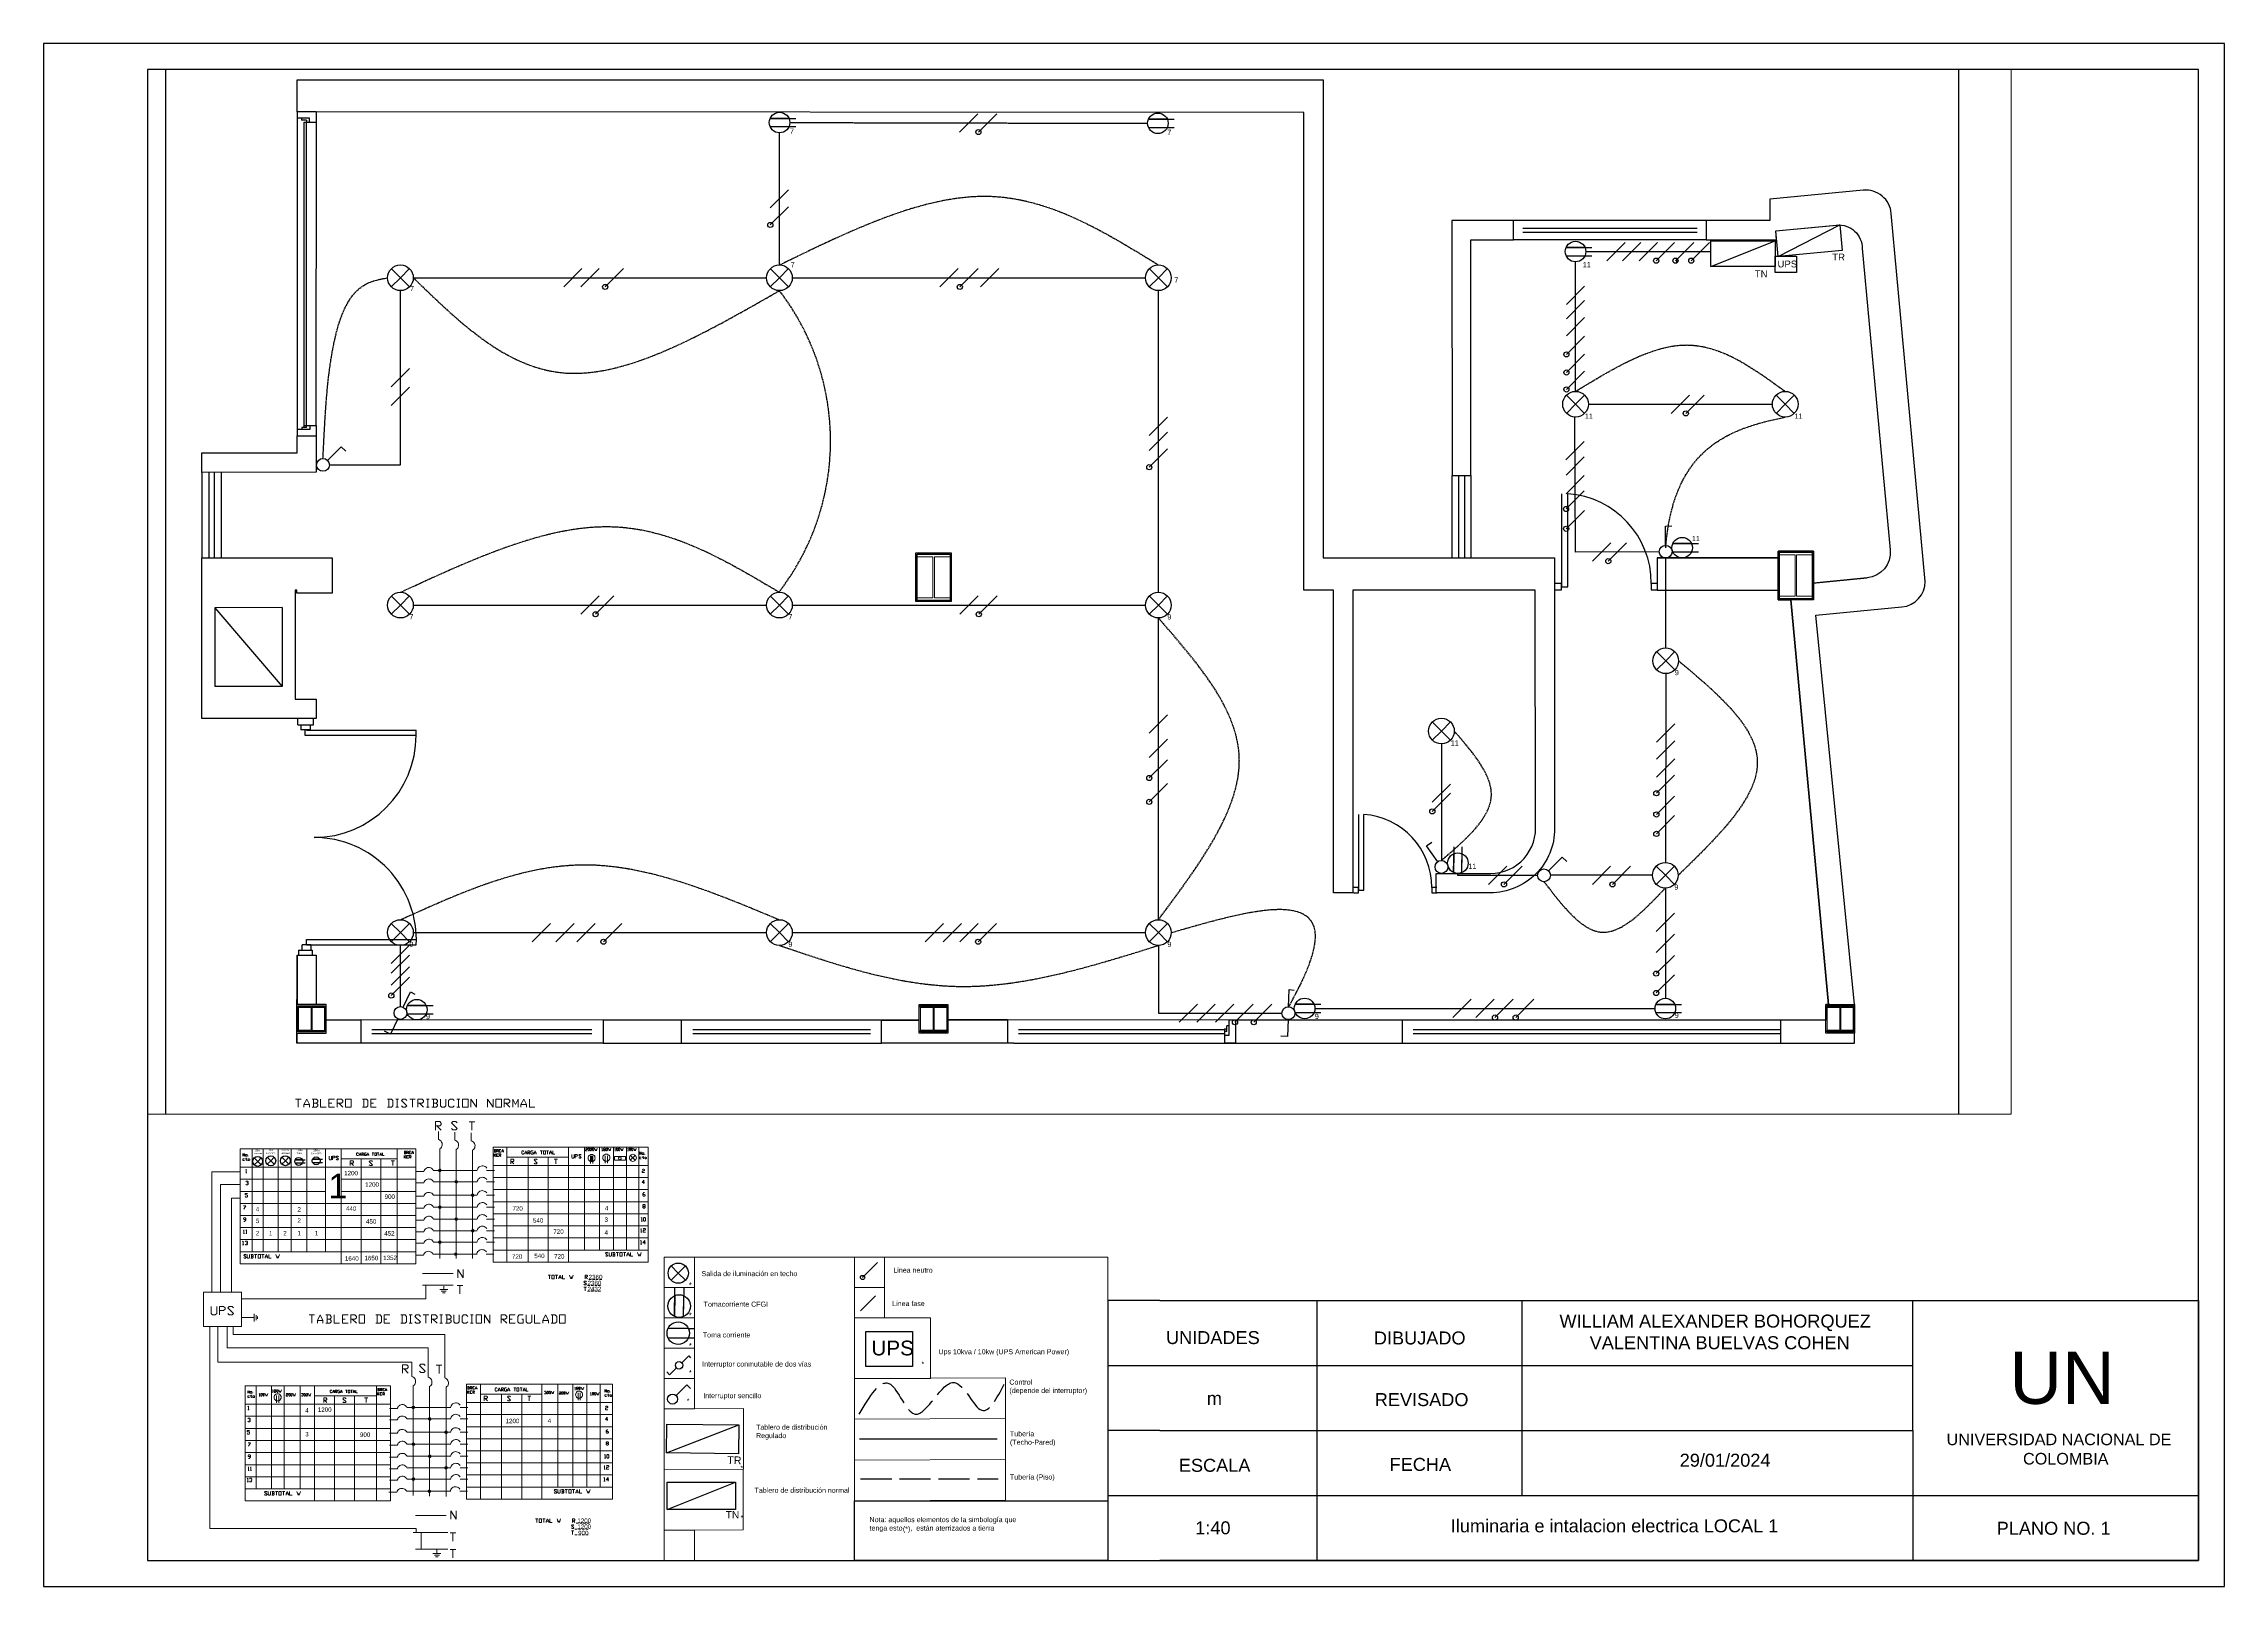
# Paper-space layout 'Plano instalacion electrica' of a CAD drawing. Header units: millimetres. Extents: x 0 to 420, y 0 to 297.
# The model-space entities are those that its viewports show. They can reach past a viewport. Long polylines and large blocks are cut down to what shows.
import ezdxf

# ---------------------------------------------------------------- set-up
doc = ezdxf.new("R2010")
doc.units = ezdxf.units.MM
doc.header["$LTSCALE"] = 0.5
doc.linetypes.add('ACAD_ISO02W100', pattern=[15, 12, -3])
for name, color, linetype in [('Capa2', 1, 'ACAD_ISO02W100'), ('CONTROL', 7, 'ACAD_ISO02W100'), ('EDIFICIO', 7, 'Continuous'), ('ENCHUFE', 7, 'Continuous'), ('FASE', 7, 'Continuous'), ('LUMINARIA', 7, 'Continuous'), ('PISO', 7, 'ACAD_ISO02W100'), ('TABLA', 7, 'Continuous'), ('TABLERO', 7, 'Continuous'), ('TECHO', 7, 'Continuous'), ('Tomacorrientes', 7, 'Continuous'), ('VENTANA', 8, 'Continuous')]:
    doc.layers.add(name, color=color, linetype=linetype)
doc.layers.add('CUADROS', color=7, linetype='Continuous', plot=False)
doc.layers.add('ESTRUCTURAL', color=7, linetype='Continuous', lineweight=15)
doc.styles.get("Standard").update_dxf_attribs({"font": 'arial.ttf'})

# ---------------------------------------------------------------- blocks, each defined once
blk = doc.blocks.new('ENCHUFE')
at = {"layer": 'ENCHUFE'}
for p, q in [((0.073, 0.032), (-0.073, 0.032)), ((-0.073, 0.032), (0.127, 0.032)), ((-0.073, -0.032), (0.073, -0.032)), ((-0.073, -0.032), (0.127, -0.032))]:
    blk.add_line(p, q, dxfattribs=at)
blk.add_circle((0, 0), 0.08, dxfattribs=at)
blk = doc.blocks.new('LAMPARA')
at = {"layer": 'LUMINARIA'}
for q in [(-0.071, 0.071), (-0.071, -0.071), (0.071, 0.071), (0.071, -0.071)]:
    blk.add_line((0, 0), q, dxfattribs=at)
blk.add_circle((0, 0), 0.1, dxfattribs=at)
blk = doc.blocks.new('ENCHUFE CFGI')
at = {"layer": 'ENCHUFE'}
h = blk.add_hatch(dxfattribs=at)
h.set_pattern_fill('ANGLE', color=256)
h.set_pattern_definition([(0, (-29.089, -4.2996), (0, 6.985), [5.08, -1.905]), (90, (-29.089, -4.2996), (-6.985, 4e-16), [5.08, -1.905])])
h.paths.add_polyline_path([(-0.073, 0.032), (0.073, 0.032, 0.653985)])
h.paths.add_polyline_path([(0.073, -0.032), (-0.073, -0.032, 0.653985)])
for p, q in [((0.073, 0.032), (-0.073, 0.032)), ((-0.073, 0.032), (0.127, 0.032)), ((-0.073, -0.032), (0.073, -0.032)), ((-0.073, -0.032), (0.127, -0.032))]:
    blk.add_line(p, q, dxfattribs=at)
blk.add_circle((0, 0), 0.08, dxfattribs=at)
blk = doc.blocks.new('Tomacorriente')
at = {"layer": 'Tomacorrientes'}
for p, q in [((0.0453, 0.0211), (-0.0453, 0.0211)), ((0.0453, 0.0211), (0.0743, 0.0211)), ((-0.0453, -0.0211), (0.0453, -0.0211)), ((0.0453, -0.0211), (0.0743, -0.0211))]:
    blk.add_line(p, q, dxfattribs=at)
blk.add_circle((0, 0), 0.05, dxfattribs=at)
blk = doc.blocks.new('INTERRUPTOR')
at = {"layer": 'LUMINARIA'}
for p, q in [((0.035, 0.035), (0.141, 0.141)), ((0.141, 0.141), (0.177, 0.106))]:
    blk.add_line(p, q, dxfattribs=at)
blk.add_circle((0, 0), 0.05, dxfattribs=at)
blk = doc.blocks.new('CONMUTABLE')
at = {"layer": 'LUMINARIA'}
for p, q in [((0.035, 0.035), (0.13, 0.13)), ((0.13, 0.13), (0.155, 0.1))]:
    blk.add_line(p, q, dxfattribs=at)
blk.add_lwpolyline([(-0.035, -0.035), (-0.128, -0.128), (-0.165, -0.09)], dxfattribs=at)
blk.add_circle((0, 0), 0.05, dxfattribs=at)
blk = doc.blocks.new('FASE')
at = {"layer": 'FASE'}
blk.add_line((-0.071, -0.071), (0.071, 0.071), dxfattribs=at)
blk = doc.blocks.new('NEUTRO')
at = {"layer": 'FASE'}
h = blk.add_hatch(dxfattribs=at)
h.set_pattern_fill('ANGLE', color=256)
h.set_pattern_definition([(0, (-31.3874, -5.3555), (0, 6.985), [5.08, -1.905]), (90, (-31.3874, -5.3555), (-6.985, 4e-16), [5.08, -1.905])])
h.paths.add_polyline_path([(-0.051, -0.071, 1), (-0.091, -0.071, 1)])
blk.add_line((-0.071, -0.071), (0.071, 0.071), dxfattribs=at)
blk.add_circle((-0.071, -0.071), 0.02, dxfattribs=at)
blk = doc.blocks.new('TABLERO')
at = {"layer": 'TABLERO'}
h = blk.add_hatch(dxfattribs=at)
h.set_pattern_fill('ANGLE', color=256)
h.set_pattern_definition([(0, (-30.7, -7.5015), (0, 6.985), [5.08, -1.905]), (90, (-30.7, -7.5015), (-6.985, 4e-16), [5.08, -1.905])])
h.paths.add_polyline_path([(-0.25, -0.1), (0.25, 0.1), (-0.25, 0.1)])
blk.add_line((-0.25, -0.1), (0.25, 0.1), dxfattribs=at)
blk.add_lwpolyline([(-0.25, 0.1), (0.25, 0.1), (0.25, -0.1), (-0.25, -0.1)], close=True, dxfattribs=at)
blk = doc.blocks.new('columna')
at = {"layer": 'ESTRUCTURAL'}
for p, q in [((-0.256, 0.36), (0, 0.36)), ((-0.256, 0.34), (-0.256, 0.36)), ((-0.134, 0.34), (-0.256, 0.34)), ((-0.134, 0.36), (-0.134, 0.36)), ((-0.134, 0.34), (-0.134, 0.02)), ((-0.122, 0.36), (-0.122, 0.36)), ((0, 0.34), (-0.122, 0.34)), ((-0.122, 0.34), (-0.122, 0.02)), ((0, 0.36), (0, 0.34)), ((-0.134, 0.02), (-0.256, 0.02)), ((-0.256, 0.02), (-0.256, 0)), ((-0.256, 0), (0, 0)), ((-0.134, 0), (-0.134, 0)), ((0, 0.02), (-0.122, 0.02)), ((-0.122, 0), (-0.122, 0)), ((0, 0), (0, 0.02))]:
    blk.add_line(p, q, dxfattribs=at)
blk = doc.blocks.new('iiiiiiiiiiiii')
at = {"layer": 'ESTRUCTURAL'}
for p, q in [((0.0101, 0.105), (0.0101, 0.204)), ((0.19299, 0.204), (0.19299, 0.105)), ((0.0101, 0.105), (0.19299, 0.105)), ((0.0101, 0), (0.0101, 0.099)), ((0.0101, 0.099), (0.19299, 0.099)), ((0.19299, 0.099), (0.19299, 0))]:
    blk.add_line(p, q, dxfattribs=at)
blk.add_lwpolyline([(0, 0.204), (0.204, 0.204), (0.204, 0), (0, 0)], close=True, dxfattribs=at)
blk = doc.blocks.new('56')
at = {"layer": 'EDIFICIO'}
for p, q in [((-0.04, 0.65), (-0.04, 0.61)), ((-0.04, 0.61), (0, 0.61)), ((0, 0.61), (0, 0.65)), ((-0.02, 0.08), (-0.61, 0.08)), ((-0.04, 0.08), (-0.61, 0.08)), ((-0.61, 0.04), (-0.02, 0.04)), ((-0.04, 0.04), (-0.04, 0)), ((0, 0.04), (-0.04, 0.04)), ((-0.02, 0.04), (-0.02, 0.08)), ((0, 0), (0, 0.04))]:
    blk.add_line(p, q, dxfattribs=at)
blk.add_arc((-0.043, 0.042), 0.568, 89.7143, 176.12, dxfattribs=at)
blk = doc.blocks.new('pook')
at = {"layer": 'EDIFICIO'}
for p, q in [((0.111, 0.082), (0.111, 1.133)), ((0.161, 1.133), (0.111, 1.131)), ((0.161, 0.068), (0.161, 1.133)), ((2.114, 0.083), (2.113, 1.133)), ((2.164, 0.083), (2.163, 1.133)), ((0.06, 0.15), (0, 0.15)), ((0.061, 0), (0, 0)), ((0.061, 0), (0.06, 0.15)), ((0.06, 0.117), (0.11, 0.117)), ((0.06, 0.029), (0.11, 0.029)), ((0.11, 0.117), (0.11, 0.029)), ((0.11, 0.068), (0.16, 0.068)), ((2.164, 0.083), (2.114, 0.083)), ((2.164, 0.124), (2.164, 0.042)), ((2.164, 0.124), (2.214, 0.124)), ((2.214, 0.042), (2.164, 0.042)), ((2.214, 0.007), (2.214, 0.138)), ((2.214, 0.138), (2.259, 0.138)), ((2.214, 0.007), (2.259, 0.007))]:
    blk.add_line(p, q, dxfattribs=at)
for centre, radius, start, end in [((0.161, 0.156), 0.976, 0.0193, 90.0193), ((2.116, 0.156), 0.978, 87.208, 179.9706)]:
    blk.add_arc(centre, radius, start, end, dxfattribs=at)
blk = doc.blocks.new('11')
at = {"layer": 'LUMINARIA', "insert": (0.002, -0.002), "char_height": 0.04, "attachment_point": 1}
blk.add_mtext_dynamic_manual_height_columns('11', width=0.11545, gutter_width=12.5, heights=[0], dxfattribs=at)
blk = doc.blocks.new('9')
at = {"layer": 'LUMINARIA', "insert": (0, -0.001), "char_height": 0.04, "attachment_point": 1}
blk.add_mtext_dynamic_manual_height_columns('9', width=0.10721, gutter_width=12.5, heights=[0], dxfattribs=at)
blk = doc.blocks.new('7')
at = {"layer": 'LUMINARIA', "insert": (0, 0.001), "char_height": 0.04, "attachment_point": 1}
blk.add_mtext_dynamic_manual_height_columns('7', width=0.04, gutter_width=12.5, heights=[0], dxfattribs=at)

msp = doc.modelspace()

# ---------------------------------------------------------------- linework, layer by layer
at = {"layer": 'CONTROL'}
msp.add_arc((22.973, 4.685, 2.652), 1.921, 322.3149, 37.5753, dxfattribs=at)
for points in [[(24.496, 6.056, 2.666), (26.111, 6.591), (27.446, 6.056, 2.666)], [(20.943, 4.55), (20.971, 5.022), (21.446, 5.956, 2.666)], [(21.646, 5.956, 2.666), (22.835, 5.215), (24.496, 5.856, 2.666)], [(30.693, 5.072, 2.66), (31.56, 5.433), (32.325, 5.072, 2.66)], [(21.546, 3.509, 2.666), (23.172, 4.02), (24.496, 3.509, 2.666)], [(27.446, 0.961, 2.666), (28.076, 2.205), (27.446, 3.309, 2.666)], [(31.495, 2.976, 2.666), (32.108, 2.185, 0.002), (31.492, 1.307, 2.666)], [(29.649, 1.422), (30.038, 1.929), (29.749, 2.429)], [(21.546, 0.961, 2.666), (22.973, 1.389), (24.496, 0.961, 2.666)], [(27.546, 0.861, 2.666), (28.552, 0.462), (28.459, 0.284)], [(30.447, 1.257, 2.666), (30.9, 0.864), (31.392, 1.207, 2.666)], [(24.496, 0.761, 2.666), (25.923, 0.442), (27.446, 0.761, 2.666)]]:
    msp.add_spline(points, degree=3, dxfattribs=at)
msp.add_open_spline([(31.395, 3.856), (31.456, 4.636, 0.887), (31.887, 4.782, 1.773), (32.325, 4.872, 2.66)], degree=3, dxfattribs=at)
at = {"layer": 'CUADROS'}
msp.add_lwpolyline([(19.721, 8.466), (33.674, 8.466), (33.674, -1.033), (19.721, -1.033)], close=True, dxfattribs=at)
at = {"layer": 'EDIFICIO'}
for p, q in [((31.329, 3.776), (32.27, 3.776)), ((32.27, 3.776), (31.329, 3.776)), ((25.836, 3.607), (25.834, 3.619)), ((32.541, 3.581), (32.962, 3.621)), ((32.541, 3.581), (32.962, 3.621)), ((31.329, 3.526), (32.27, 3.526)), ((32.564, 3.332), (33.234, 3.395)), ((32.564, 3.332), (33.234, 3.395)), ((20.626, 3.39), (20.1, 3.389)), ((20.1, 3.389), (20.1, 2.777)), ((20.1, 3.389), (20.626, 2.777)), ((20.626, 3.39), (20.626, 2.777)), ((20.626, 2.777), (20.1, 2.777)), ((20.742, 0.686), (20.742, 0.303)), ((20.89, 0.686), (20.89, 0.303)), ((20.74, 0.282), (20.74, 0.099)), ((20.751, 0.282), (20.85, 0.282)), ((20.751, 0.282), (20.751, 0.099)), ((20.85, 0.282), (20.85, 0.099)), ((20.856, 0.282), (20.955, 0.282)), ((20.856, 0.282), (20.856, 0.099)), ((20.955, 0.282), (20.955, 0.099)), ((20.966, 0.282), (20.966, 0.099)), ((21.237, 0.18), (20.966, 0.18)), ((25.29, 0.181), (25.584, 0.181)), ((25.594, 0.282), (25.693, 0.282)), ((25.594, 0.282), (25.693, 0.282)), ((25.693, 0.282), (25.693, 0.099)), ((25.693, 0.282), (25.693, 0.099)), ((25.699, 0.282), (25.798, 0.282)), ((25.699, 0.282), (25.699, 0.099)), ((25.699, 0.282), (25.798, 0.282)), ((25.699, 0.282), (25.699, 0.099)), ((26.271, 0.181), (25.808, 0.181)), ((32.651, 0.282), (32.75, 0.282)), ((32.651, 0.282), (32.75, 0.282)), ((32.651, 0.282), (32.75, 0.282)), ((32.75, 0.282), (32.75, 0.099)), ((32.75, 0.282), (32.75, 0.099)), ((32.75, 0.282), (32.75, 0.099)), ((32.756, 0.282), (32.855, 0.282)), ((32.756, 0.282), (32.756, 0.099)), ((32.756, 0.282), (32.855, 0.282)), ((32.756, 0.282), (32.756, 0.099)), ((32.756, 0.282), (32.855, 0.282)), ((32.756, 0.282), (32.756, 0.099)), ((20.74, 0.077), (20.74, 0.001)), ((20.85, 0.099), (20.751, 0.099)), ((20.955, 0.088), (20.751, 0.088)), ((20.856, 0.099), (20.955, 0.099)), ((25.693, 0.099), (25.594, 0.099)), ((25.693, 0.099), (25.594, 0.099)), ((25.798, 0.099), (25.699, 0.099)), ((25.798, 0.099), (25.699, 0.099)), ((32.75, 0.099), (32.651, 0.099)), ((32.75, 0.099), (32.651, 0.099)), ((32.75, 0.099), (32.651, 0.099)), ((32.855, 0.099), (32.756, 0.099)), ((32.855, 0.099), (32.756, 0.099)), ((32.855, 0.099), (32.756, 0.099))]:
    msp.add_line(p, q, dxfattribs=at)
at = {"layer": 'EDIFICIO', "ltscale": 0.05}
msp.add_line((32.661, 0.302), (32.37, 3.449), dxfattribs=at)
at = {"layer": 'EDIFICIO'}
for points in [[(20.741, 7.497), (28.729, 7.497), (28.729, 3.776), (30.529, 3.777), (30.53, 1.671, -0.414629), (30.03, 1.171), (29.609, 1.171), (29.609, 1.321), (30.03, 1.321, 0.446701), (30.38, 1.712), (30.379, 3.526), (28.959, 3.526), (28.959, 1.171), (28.809, 1.171), (28.809, 3.526), (28.578, 3.526), (28.579, 7.241), (20.89, 7.247), (20.741, 7.247)], [(31.71, 6.251), (32.258, 6.251), (32.251, 6.322), (32.726, 6.366, -0.441548), (32.925, 6.184), (33.143, 3.838, -0.413646), (32.962, 3.621), (32.546, 3.581), (32.546, 3.83), (32.27, 3.83), (32.27, 3.776), (31.329, 3.776), (31.329, 3.526), (32.27, 3.526), (32.27, 3.449), (32.37, 3.449), (32.661, 0.302), (32.641, 0.302), (32.641, 0.18), (32.289, 0.18), (32.289, 0), (32.865, 0), (32.865, 0.302), (32.564, 3.332), (33.234, 3.395, 0.386886), (33.415, 3.594), (33.151, 6.457, 0.414955), (32.933, 6.637), (32.205, 6.568), (32.205, 6.401), (31.71, 6.401)]]:
    msp.add_lwpolyline(points, format="xyb", close=True, dxfattribs=at)
for points in [[(29.729, 4.417), (29.879, 4.417), (29.879, 6.251), (30.21, 6.251), (30.21, 6.401), (29.729, 6.401), (29.732, 4.417)], [(20.742, 4.726), (20.89, 4.726), (20.89, 4.443), (20, 4.442), (20, 4.593), (20.742, 4.593)], [(20, 3.776), (20.74, 3.776), (20.74, 3.778), (21.014, 3.778), (21.014, 3.501), (20.74, 3.501), (20.74, 3.526), (20.726, 3.526), (20.726, 2.677), (20.89, 2.677), (20.89, 2.527), (20, 2.527)], [(25.558, 3.436), (25.558, 3.816), (25.834, 3.816), (25.834, 3.436)], [(32.27, 3.449), (32.27, 3.83), (32.546, 3.83), (32.546, 3.449)], [(20.742, 0.686), (20.89, 0.686), (20.89, 0.303), (20.966, 0.303), (20.966, 0.18), (21.237, 0.181), (21.237, 0.001), (20.74, 0.001)], [(23.123, 0.18), (23.123, 0.001), (23.735, 0.001), (23.735, 0.18)], [(25.29, 0.18), (25.584, 0.18), (25.584, 0.302), (25.808, 0.302), (25.808, 0.181), (26.271, 0.18), (26.271, 0.001), (25.29, 0.001)], [(25.808, 0.302), (25.808, 0.078), (25.584, 0.078), (25.584, 0.302)], [(28.047, 0.18), (28.047, 0), (29.345, 0), (29.345, 0.18)], [(32.865, 0.302), (32.865, 0.078), (32.641, 0.078), (32.641, 0.302)], [(32.865, 0.302), (32.865, 0.078), (32.641, 0.078), (32.641, 0.302)], [(32.865, 0.302), (32.865, 0.078), (32.641, 0.078), (32.641, 0.302)]]:
    msp.add_lwpolyline(points, close=True, dxfattribs=at)
for points in [[(25.568, 3.446), (25.568, 3.806), (25.824, 3.806), (25.824, 3.446), (25.568, 3.446)], [(25.568, 3.446), (25.568, 3.806), (25.824, 3.806), (25.824, 3.446), (25.568, 3.446)], [(25.568, 3.446), (25.568, 3.806), (25.824, 3.806), (25.824, 3.446), (25.568, 3.446)], [(32.28, 3.459), (32.28, 3.82), (32.536, 3.82), (32.536, 3.459), (32.28, 3.459)], [(32.536, 3.479), (32.536, 3.459), (32.28, 3.459)], [(32.536, 3.479), (32.536, 3.459), (32.28, 3.459)], [(20.74, 0.282), (20.74, 0.303), (20.966, 0.303), (20.966, 0.282)], [(20.751, 0.282), (20.751, 0.292), (20.955, 0.292), (20.955, 0.282)], [(25.594, 0.282), (25.594, 0.292), (25.798, 0.292), (25.798, 0.282)], [(32.651, 0.282), (32.651, 0.292), (32.855, 0.292), (32.855, 0.282)], [(20.966, 0.099), (20.966, 0.077), (20.74, 0.077), (20.74, 0.099)], [(20.955, 0.099), (20.955, 0.088), (20.751, 0.088), (20.751, 0.099)], [(25.798, 0.099), (25.798, 0.088), (25.594, 0.088), (25.594, 0.099)], [(32.855, 0.099), (32.855, 0.088), (32.651, 0.088), (32.651, 0.099)]]:
    msp.add_lwpolyline(points, dxfattribs=at)
msp.add_arc((25.818, 3.604), 0.0186, 327.5318, 11.7835, dxfattribs=at)
at = {"layer": 'FASE', "elevation": 2.666}
msp.add_lwpolyline([(27.446, 0.761), (27.446, 0.234), (28.408, 0.234)], dxfattribs=at)
at = {"layer": 'PISO'}
for p, q in [((24.577, 7.164, 2.666), (27.362, 7.158, 2.666)), ((30.773, 6.16, 2.66), (31.746, 6.16))]:
    msp.add_line(p, q, dxfattribs=at)
at = {"layer": 'PISO', "elevation": 2.666}
msp.add_lwpolyline([(28.664, 0.271), (31.312, 0.27)], dxfattribs=at)
at = {"layer": 'TABLERO'}
msp.add_lwpolyline([(32.246, 6.123), (32.414, 6.123), (32.414, 5.997), (32.246, 5.997)], close=True, dxfattribs=at)
at = {"layer": 'TECHO'}
for p, q in [((24.496, 6.056, 2.666), (24.497, 7.084, 2.666)), ((21.646, 5.956, 2.666), (24.396, 5.956, 2.666)), ((24.596, 5.956, 2.666), (27.346, 5.956, 2.666)), ((30.693, 5.072, 2.66), (30.693, 6.08, 2.66)), ((27.446, 3.509, 2.666), (27.446, 5.856, 2.666)), ((30.793, 4.972, 2.66), (32.225, 4.972, 2.66)), ((31.395, 3.076, 2.666), (31.395, 3.776)), ((21.646, 3.409, 2.666), (24.396, 3.409, 2.666)), ((24.596, 3.409, 2.666), (27.346, 3.409, 2.666)), ((27.446, 0.961, 2.666), (27.446, 3.309, 2.666)), ((31.395, 2.876, 2.666), (31.392, 1.407, 2.666)), ((29.649, 2.329), (29.649, 1.422)), ((29.775, 1.321), (29.775, 1.307)), ((29.775, 1.307), (30.397, 1.307, 2.666)), ((31.292, 1.307, 2.666), (30.497, 1.307, 2.666)), ((21.646, 0.861, 2.666), (24.396, 0.861, 2.666)), ((24.596, 0.861, 2.666), (27.346, 0.861, 2.666))]:
    msp.add_line(p, q, dxfattribs=at)
msp.add_lwpolyline([(20.993, 4.5), (21.546, 4.5), (21.546, 5.856)], dxfattribs=at)
at = {"layer": 'TECHO', "elevation": 2.666}
for points in [[(31.345, 3.824), (30.693, 3.82), (30.687, 4.872)], [(31.392, 1.207), (31.392, 0.35)], [(21.546, 0.285), (21.546, 0.761)]]:
    msp.add_lwpolyline(points, dxfattribs=at)
at = {"layer": 'VENTANA'}
for p, q in [((20.839, 7.197), (20.74, 7.197)), ((20.742, 7.247), (20.742, 4.776)), ((20.777, 7.197), (20.777, 7.182)), ((20.814, 7.182), (20.777, 7.182)), ((20.797, 4.791), (20.797, 7.167)), ((20.814, 7.182), (20.814, 7.167)), ((20.815, 4.791), (20.815, 7.167)), ((20.834, 7.167), (20.89, 7.167)), ((20.891, 4.806), (20.893, 7.247)), ((31.639, 6.401), (30.21, 6.401)), ((31.71, 6.401), (31.548, 6.401)), ((31.71, 6.401), (31.548, 6.401)), ((31.669, 6.251), (30.21, 6.251)), ((31.71, 6.251), (31.669, 6.251)), ((31.71, 6.251), (31.669, 6.251)), ((20.841, 4.776), (20.741, 4.776)), ((20.742, 4.776), (20.742, 4.726)), ((20.815, 4.791), (20.779, 4.791)), ((20.779, 4.791), (20.779, 4.776)), ((20.836, 4.806), (20.891, 4.806)), ((20.891, 4.806), (20.891, 4.726)), ((20, 4.443), (20, 3.776)), ((20.055, 4.443), (20.055, 3.776)), ((20.095, 4.443), (20.095, 3.776)), ((20.095, 4.443), (20.095, 3.776)), ((20.15, 4.443), (20.15, 3.776)), ((29.729, 4.417), (29.729, 3.776)), ((29.781, 4.417), (29.781, 3.776)), ((29.829, 4.417), (29.829, 3.778)), ((29.879, 4.417), (29.879, 3.776)), ((20, 4.131), (20, 3.776)), ((23.123, 0.18), (21.237, 0.181)), ((25.29, 0.18), (23.735, 0.18)), ((27.997, 0.18), (26.271, 0.181)), ((27.997, 0.062), (27.997, 0.18)), ((28.047, 0.18), (27.997, 0.18)), ((32.289, 0.179), (29.345, 0.179)), ((23.037, 0.001), (21.237, 0.001)), ((23.123, 0.001), (23.037, 0.001)), ((23.735, 0.001), (25.29, 0.001)), ((26.321, 0.001), (26.271, 0.001)), ((26.321, 0.001), (27.961, 0.001)), ((27.961, 0.112), (27.979, 0.112)), ((27.979, 0.092), (27.961, 0.092)), ((27.961, 0.068), (27.961, 0)), ((28.047, 0), (27.961, 0)), ((27.979, 0.092), (27.979, 0.135)), ((27.997, 0.135), (27.979, 0.135)), ((29.345, 0), (32.289, 0))]:
    msp.add_line(p, q, dxfattribs=at)
at = {"layer": 'VENTANA', "ltscale": 0.025}
for p, q in [((31.639, 6.339), (30.282, 6.339)), ((31.639, 6.309), (30.282, 6.309)), ((23.037, 0.104), (21.323, 0.104)), ((23.037, 0.074), (21.323, 0.074)), ((25.205, 0.104), (23.821, 0.104)), ((25.205, 0.074), (23.821, 0.074)), ((27.961, 0.104), (26.357, 0.104)), ((27.961, 0.074), (26.357, 0.074)), ((32.289, 0.104), (29.43, 0.104)), ((32.289, 0.074), (29.43, 0.074))]:
    msp.add_line(p, q, dxfattribs=at)
at = {"layer": 'VENTANA', "ltscale": 0.05}
msp.add_line((27.961, 0), (28.047, 0), dxfattribs=at)
at = {"layer": 'VENTANA'}
for points in [[(20.796, 7.167), (20.839, 7.167), (20.839, 7.197)], [(20.797, 4.806), (20.841, 4.806), (20.841, 4.776)], [(27.961, 0.112), (27.961, 0.062), (27.997, 0.062)]]:
    msp.add_lwpolyline(points, dxfattribs=at)

# ---------------------------------------------------------------- block references
at = {"layer": 'EDIFICIO', "rotation": 270}
for name, p, xscale, yscale, zscale in [('56', (30.534, 3.527), 1.226880644650714, 1.226880644650714, 1.226880644650714), ('pook', (20.747, 2.527), 0.81399478589047, 0.81399478589047, 0.81399478589047), ('56', (28.964, 1.171), 1.000140550258779, 1.000140550258779, 1.000140550258779)]:
    msp.add_blockref(name, p, dxfattribs=dict(at, xscale=xscale, yscale=yscale, zscale=zscale))
at = {"layer": 'EDIFICIO'}
for p in [(25.824, 3.446), (32.536, 3.459), (32.536, 3.459), (32.536, 3.459)]:
    msp.add_blockref('columna', p, dxfattribs=at)
at = {"layer": 'EDIFICIO', "rotation": 270}
for p in [(25.594, 0.292), (32.651, 0.292), (32.651, 0.292)]:
    msp.add_blockref('iiiiiiiiiiiii', p, dxfattribs=at)
at = {"layer": 'ENCHUFE'}
for p in [(24.497, 7.164, 2.666), (27.442, 7.158, 2.666), (30.693, 6.16, 2.66), (31.523, 3.856), (21.673, 0.261), (28.584, 0.271, 2.666), (31.392, 0.27, 2.666)]:
    msp.add_blockref('ENCHUFE', p, dxfattribs=at)
at = {"layer": 'ENCHUFE', "rotation": 89.1041540686774}
msp.add_blockref('ENCHUFE CFGI', (29.777, 1.401), dxfattribs=at)
at = {"layer": 'FASE'}
for name, p in [('FASE', (25.969, 7.161, 2.666)), ('NEUTRO', (26.116, 7.161, 2.666)), ('FASE', (24.496, 6.57, 2.666)), ('NEUTRO', (24.496, 6.438, 2.666)), ('FASE', (31.007, 6.16, 1.33)), ('FASE', (31.13, 6.16, 1.33)), ('FASE', (31.26, 6.16, 1.33)), ('NEUTRO', (31.392, 6.16, 1.33)), ('NEUTRO', (31.542, 6.16, 1.33)), ('NEUTRO', (31.665, 6.16, 1.33)), ('FASE', (22.888, 5.956, 2.666)), ('FASE', (23.021, 5.956, 2.666)), ('NEUTRO', (23.211, 5.956, 2.666)), ('FASE', (25.816, 5.956, 2.666)), ('NEUTRO', (25.971, 5.956, 2.666)), ('FASE', (26.132, 5.956, 2.666)), ('FASE', (30.693, 5.82, 2.66)), ('FASE', (30.693, 5.708, 2.66)), ('FASE', (30.693, 5.576, 2.66)), ('NEUTRO', (30.693, 5.431, 2.66)), ('NEUTRO', (30.693, 5.29, 2.66)), ('FASE', (21.546, 5.178)), ('FASE', (21.546, 5.034)), ('NEUTRO', (30.693, 5.158, 2.66)), ('FASE', (31.509, 4.972, 2.66)), ('NEUTRO', (31.622, 4.972, 2.66)), ('FASE', (27.446, 4.8, 2.666)), ('FASE', (27.446, 4.683, 2.666)), ('NEUTRO', (27.446, 4.553, 2.666)), ('FASE', (30.689, 4.61, 2.666)), ('FASE', (30.69, 4.492, 2.666)), ('FASE', (30.69, 4.346, 2.666)), ('NEUTRO', (30.69, 4.228, 2.666)), ('NEUTRO', (30.691, 4.074, 2.666)), ('FASE', (30.896, 3.822, 2.666)), ('NEUTRO', (31.019, 3.822, 2.666)), ('FASE', (23.021, 3.409, 2.666)), ('NEUTRO', (23.136, 3.409, 2.666)), ('FASE', (25.971, 3.409, 2.666)), ('NEUTRO', (26.119, 3.409, 2.666)), ('FASE', (27.446, 2.484, 2.666)), ('FASE', (31.394, 2.414, 2.666)), ('FASE', (27.446, 2.295, 2.666)), ('FASE', (31.394, 2.282, 2.666)), ('FASE', (31.394, 2.141, 2.666)), ('NEUTRO', (27.446, 2.135, 2.666)), ('NEUTRO', (31.393, 2.016, 2.666)), ('NEUTRO', (27.446, 1.949, 2.666)), ('NEUTRO', (29.649, 1.875)), ('FASE', (29.649, 1.946)), ('NEUTRO', (31.393, 1.851, 2.666)), ('NEUTRO', (31.393, 1.7, 2.666)), ('FASE', (30.086, 1.307, 1.333)), ('NEUTRO', (30.207, 1.307, 1.333)), ('FASE', (30.895, 1.307, 2.666)), ('NEUTRO', (31.051, 1.307, 2.666)), ('FASE', (22.643, 0.861, 2.666)), ('FASE', (22.826, 0.861, 2.666)), ('FASE', (22.99, 0.861, 2.666)), ('NEUTRO', (23.197, 0.861, 2.666)), ('FASE', (25.701, 0.861, 2.666)), ('FASE', (25.841, 0.861, 2.666)), ('FASE', (25.971, 0.861, 2.666)), ('NEUTRO', (26.114, 0.861, 2.666)), ('FASE', (31.392, 0.941, 2.666)), ('FASE', (31.392, 0.778, 2.666)), ('FASE', (21.546, 0.691, 2.666)), ('FASE', (21.546, 0.615, 2.666)), ('NEUTRO', (31.392, 0.613, 2.666)), ('NEUTRO', (21.546, 0.442, 2.666)), ('FASE', (21.546, 0.523, 2.666)), ('NEUTRO', (31.392, 0.462, 2.666)), ('FASE', (29.81, 0.271, 2.666)), ('FASE', (29.988, 0.271, 2.666)), ('NEUTRO', (30.137, 0.271, 2.666)), ('NEUTRO', (30.298, 0.271, 2.666)), ('FASE', (27.678, 0.234, 2.666)), ('FASE', (27.816, 0.234, 2.666)), ('FASE', (27.961, 0.234, 2.666)), ('NEUTRO', (28.113, 0.234, 2.666)), ('NEUTRO', (28.259, 0.234, 2.666))]:
    msp.add_blockref(name, p, dxfattribs=at)
at = {"layer": 'LUMINARIA'}
for name, p in [('7', (24.578, 7.116, 2.666)), ('7', (27.515, 7.107, 2.666)), ('LAMPARA', (21.546, 5.956, 2.666)), ('LAMPARA', (24.496, 5.956, 2.666)), ('7', (24.583, 6.075)), ('LAMPARA', (27.446, 5.956, 2.666)), ('7', (27.57, 5.958)), ('11', (30.747, 6.08, 2.66)), ('7', (21.621, 5.891, 2.666)), ('LAMPARA', (30.693, 4.972, 2.66)), ('LAMPARA', (32.325, 4.972, 2.66)), ('11', (30.764, 4.901, 2.66)), ('11', (32.396, 4.901, 2.66)), ('INTERRUPTOR', (20.943, 4.5)), ('11', (31.597, 3.949)), ('LAMPARA', (21.546, 3.409, 2.666)), ('LAMPARA', (24.496, 3.409, 2.666)), ('LAMPARA', (27.446, 3.409, 2.666)), ('7', (21.616, 3.338, 2.666)), ('7', (24.566, 3.338, 2.666)), ('9', (27.516, 3.338, 2.666)), ('LAMPARA', (31.395, 2.976, 2.666)), ('9', (31.466, 2.905, 2.666)), ('LAMPARA', (29.649, 2.429)), ('11', (29.72, 2.358)), ('11', (29.857, 1.399)), ('INTERRUPTOR', (30.447, 1.307, 2.666)), ('LAMPARA', (31.392, 1.307, 2.666)), ('9', (31.462, 1.236, 2.666)), ('LAMPARA', (21.546, 0.861, 2.666)), ('LAMPARA', (24.496, 0.861, 2.666)), ('LAMPARA', (27.446, 0.861, 2.666)), ('9', (21.616, 0.791, 2.666)), ('9', (24.566, 0.791, 2.666)), ('9', (27.516, 0.791, 2.666)), ('9', (21.745, 0.228, 2.666)), ('9', (28.664, 0.23, 2.666)), ('9', (31.465, 0.238, 2.666))]:
    msp.add_blockref(name, p, dxfattribs=at)
for name, p, rotation in [('INTERRUPTOR', (31.395, 3.824, 2.666), 45.64429834254462), ('INTERRUPTOR', (29.649, 1.372), 80.2528636825603), ('CONMUTABLE', (21.546, 0.235, 2.666), 19.73463818973915), ('CONMUTABLE', (28.458, 0.234), 43.11857600720565)]:
    msp.add_blockref(name, p, dxfattribs=dict(at, rotation=rotation))
at = {"layer": 'TABLERO', "rotation": 5.290388527868628}
msp.add_blockref('TABLERO', (32.51, 6.245), dxfattribs=at)
at = {"layer": 'TABLERO'}
msp.add_blockref('TABLERO', (31.996, 6.143), dxfattribs=at)

# ---------------------------------------------------------------- texts
at = {"layer": 'TABLERO', "char_height": 0.0534, "attachment_point": 1}
for s, insert in [('TR', (32.691, 6.144)), ('TN', (32.088, 6.014)), ('UPS', (32.265, 6.09))]:
    msp.add_mtext_dynamic_manual_height_columns(s, width=0.04474, gutter_width=3.336, heights=[0], dxfattribs=dict(at, insert=insert))

psp = doc.layouts.new('Plano instalacion electrica')

# ---------------------------------------------------------------- linework, layer by layer
for p, q in [((420, 297.01), (0, 297.01)), ((0, 297.01), (0, 0.01)), ((420, 0.01), (420, 297.01)), ((20, 292.01), (20, 5.01)), ((415, 292.01), (20, 292.01)), ((415, 5.01), (415, 292.01)), ((215, 55.01), (204.96, 55.01)), ((204.96, 55.01), (204.96, 5.01)), ((204.96, 55.01), (204.96, 42.51)), ((215, 55.01), (415, 55.01)), ((215, 55.01), (245.21, 55.01)), ((215, 55.01), (284.72, 55.01)), ((245.21, 55.01), (245.21, 5.01)), ((284.72, 55.01), (284.72, 17.51)), ((360, 30.01), (360, 55.01)), ((415, 55.01), (415, 5.01)), ((204.96, 42.51), (245.21, 42.51)), ((245.21, 42.51), (284.72, 42.51)), ((284.72, 42.51), (360, 42.51)), ((215, 30.01), (204.96, 30.01)), ((204.96, 30.01), (204.96, 17.51)), ((215, 30.01), (360, 30.01)), ((360, 30.01), (360, 5.01)), ((204.96, 17.51), (245.21, 17.51)), ((245.21, 17.51), (284.72, 17.51)), ((284.72, 17.51), (360, 17.51)), ((360, 17.51), (415, 17.51)), ((20, 5.01), (415, 5.01)), ((415, 5.01), (215, 5.01)), ((0, 0.01), (420, 0.01))]:
    psp.add_line(p, q)
at = {"layer": 'CONTROL'}
psp.add_spline([(157.07, 33.16), (162.93, 39), (167.86, 33.16), (175.43, 39.25), (180.7, 33.91), (185.01, 38.93)], degree=3, dxfattribs=at)
at = {"layer": 'PISO'}
psp.add_line((157.33, 20.71), (183.84, 20.71), dxfattribs=at)
at = {"layer": 'TABLA', "color": 7, "linetype": 'Continuous', "lineweight": 18, "true_color": 0x000007}
for p, q in [((48.53, 93.83), (49.59, 93.83)), ((49.05, 93.83), (49.05, 92.23)), ((50.13, 92.75), (51.21, 92.75)), ((52.01, 93.83), (52.01, 92.23)), ((54.95, 93.03), (55.49, 93.03)), ((56.83, 93.03), (57.63, 92.23)), ((61.66, 93.83), (61.66, 92.23)), ((63, 93.03), (63.54, 93.03)), ((66.48, 93.83), (66.48, 92.23)), ((67.82, 93.83), (68.36, 93.83)), ((68.08, 93.83), (68.08, 92.23)), ((70.5, 93.83), (71.56, 93.83)), ((71.04, 93.83), (71.04, 92.23)), ((72.38, 93.03), (73.18, 92.23)), ((73.72, 93.83), (74.25, 93.83)), ((73.98, 93.83), (73.98, 92.23)), ((75.06, 93.83), (75.06, 92.23)), ((79.61, 93.83), (80.15, 93.83)), ((79.89, 93.83), (79.89, 92.23)), ((88.99, 93.03), (89.8, 92.23)), ((91.94, 92.75), (93.02, 92.75)), ((54.95, 92.23), (56.03, 92.23)), ((63, 92.23), (64.06, 92.23)), ((67.82, 92.23), (68.36, 92.23)), ((73.72, 92.23), (74.25, 92.23)), ((75.76, 88.66), (76.56, 87.86)), ((79.61, 92.23), (80.15, 92.23)), ((81.94, 89.44), (83.02, 89.44)), ((82.48, 89.44), (82.48, 87.82)), ((40.15, 84.26), (40.15, 64.51)), ((42.29, 84.26), (42.29, 64.42)), ((45.2, 84.26), (45.2, 64.42)), ((47.69, 84.26), (47.69, 64.42)), ((50.72, 84.26), (50.72, 64.42)), ((54.27, 84.26), (54.27, 64.42)), ((57.3, 84.26), (57.3, 62.09)), ((68.12, 84.26), (68.12, 62.09)), ((76.31, 84.24), (76.31, 63.1)), ((79.46, 84.1), (79.46, 63.1)), ((86.85, 84.1), (86.85, 83.61)), ((89.22, 84.59), (89.22, 62.42)), ((101.07, 84.59), (101.07, 62.42)), ((104.16, 84.59), (104.16, 64.75)), ((107.03, 84.59), (107.03, 64.75)), ((109.73, 84.59), (109.73, 64.75)), ((112.29, 84.59), (112.29, 64.75)), ((114.66, 84.59), (114.66, 64.75)), ((71.7, 80.7), (37.85, 80.7)), ((38.86, 82.32), (39.19, 82.32)), ((39.37, 82.81), (39.37, 82.9)), ((57.3, 82.31), (68.12, 82.31)), ((59.21, 81.49), (59.68, 81.02)), ((60.78, 83.11), (61.11, 83.11)), ((61.13, 82.31), (61.13, 62.09)), ((61.36, 83.18), (61.62, 82.93)), ((62.28, 83.11), (62.61, 83.11)), ((63.27, 83.44), (63.6, 83.44)), ((63.43, 83.44), (63.43, 82.93)), ((64.26, 83.44), (64.59, 83.44)), ((64.42, 83.44), (64.42, 82.93)), ((64.75, 83.11), (65.08, 83.11)), ((64.96, 82.31), (64.96, 62.09)), ((66.94, 81.94), (67.55, 81.94)), ((67.24, 81.94), (67.24, 81.02)), ((68.12, 82.31), (68.12, 62.09)), ((69.43, 82.44), (69.43, 82.95)), ((69.5, 83.77), (69.5, 83.28)), ((69.5, 82.71), (69.77, 82.44)), ((69.92, 82.71), (70.1, 82.71)), ((69.92, 82.44), (70.25, 82.44)), ((70.01, 83.52), (70.25, 83.28)), ((70.43, 83.52), (70.58, 83.52)), ((70.43, 83.28), (70.76, 83.28)), ((70.5, 82.71), (70.76, 82.44)), ((70.91, 83.44), (71.25, 83.44)), ((73.21, 79.9), (71.7, 79.9)), ((83.52, 80.09), (75.04, 80.09)), ((76.09, 80.11), (76.09, 80.13)), ((76.09, 80.11), (76.1, 80.11)), ((76.09, 80.09), (76.1, 80.09)), ((76.09, 80.08), (76.1, 80.09)), ((76.09, 80.06), (76.1, 80.08)), ((76.09, 80.04), (76.1, 80.04)), ((76.1, 80.18), (76.12, 80.18)), ((76.1, 80.15), (76.12, 80.16)), ((76.1, 80.13), (76.12, 80.13)), ((76.1, 80.11), (76.12, 80.13)), ((76.1, 80.06), (76.14, 80.09)), ((76.1, 80.02), (76.12, 80.06)), ((76.1, 80.01), (76.12, 80.02)), ((76.1, 79.99), (76.1, 80.01)), ((76.12, 80.2), (76.14, 80.22)), ((76.12, 80.18), (76.14, 80.18)), ((76.12, 80.15), (76.14, 80.15)), ((76.12, 80.09), (76.14, 80.11)), ((76.12, 80.09), (76.14, 80.09)), ((76.12, 80.04), (76.16, 80.06)), ((76.12, 80.01), (76.14, 80.04)), ((76.12, 79.99), (76.14, 80.01)), ((76.12, 79.97), (76.14, 79.97)), ((76.12, 79.95), (76.14, 79.95)), ((76.14, 80.18), (76.17, 80.2)), ((76.14, 80.16), (76.16, 80.16)), ((76.14, 80.15), (76.16, 80.16)), ((76.14, 80.08), (76.16, 80.09)), ((76.14, 80.06), (76.16, 80.06)), ((76.14, 79.95), (76.16, 79.99)), ((76.14, 79.94), (76.16, 79.95)), ((76.16, 80.23), (76.17, 80.25)), ((76.16, 80.18), (76.17, 80.18)), ((76.16, 80.13), (76.17, 80.15)), ((76.16, 80.09), (76.17, 80.09)), ((76.16, 80.08), (76.17, 80.08)), ((76.16, 80.02), (76.17, 80.04)), ((76.16, 79.97), (76.19, 79.99)), ((76.16, 79.94), (76.17, 79.97)), ((76.16, 79.92), (76.17, 79.94)), ((76.17, 80.22), (76.21, 80.23)), ((76.17, 80.18), (76.19, 80.22)), ((76.17, 80.11), (76.19, 80.13)), ((76.17, 80.09), (76.19, 80.09)), ((76.17, 80.08), (76.17, 80.09)), ((76.17, 80.09), (76.19, 80.09)), ((76.17, 80.01), (76.19, 80.02)), ((76.17, 79.99), (76.19, 79.99)), ((76.17, 79.9), (76.19, 79.92)), ((76.19, 80.27), (76.21, 80.29)), ((76.19, 80.23), (76.21, 80.27)), ((76.19, 80.16), (76.21, 80.18)), ((76.19, 80.11), (76.21, 80.11)), ((76.19, 80.06), (76.21, 80.08)), ((76.19, 80.01), (76.23, 80.02)), ((76.19, 79.97), (76.21, 80.01)), ((76.19, 79.95), (76.21, 79.97)), ((76.19, 79.9), (76.23, 79.92)), ((76.21, 80.25), (76.24, 80.27)), ((76.21, 80.22), (76.23, 80.25)), ((76.21, 80.15), (76.24, 80.16)), ((76.21, 80.11), (76.23, 80.15)), ((76.21, 80.13), (76.23, 80.13)), ((76.21, 80.09), (76.23, 80.09)), ((76.21, 80.04), (76.23, 80.06)), ((76.21, 80.02), (76.23, 80.02)), ((76.21, 79.94), (76.23, 79.95)), ((76.21, 79.88), (76.21, 79.9)), ((76.23, 80.27), (76.24, 80.3)), ((76.23, 80.23), (76.26, 80.25)), ((76.23, 80.2), (76.24, 80.22)), ((76.23, 80.09), (76.24, 80.11)), ((76.23, 80.04), (76.24, 80.04)), ((76.23, 79.99), (76.24, 80.01)), ((76.23, 79.94), (76.26, 79.95)), ((76.23, 79.9), (76.24, 79.94)), ((76.23, 79.88), (76.24, 79.9)), ((76.24, 80.29), (76.28, 80.3)), ((76.24, 80.25), (76.26, 80.29)), ((76.24, 80.18), (76.28, 80.2)), ((76.24, 80.15), (76.26, 80.18)), ((76.24, 80.08), (76.26, 80.09)), ((76.24, 80.04), (76.26, 80.08)), ((76.24, 80.06), (76.26, 80.06)), ((76.24, 80.02), (76.26, 80.02)), ((76.24, 79.97), (76.26, 79.99)), ((76.24, 79.95), (76.26, 79.95)), ((76.24, 79.87), (76.26, 79.88)), ((76.26, 80.27), (76.3, 80.29)), ((76.26, 80.23), (76.28, 80.25)), ((76.26, 80.2), (76.28, 80.23)), ((76.26, 80.16), (76.3, 80.18)), ((76.26, 80.13), (76.28, 80.15)), ((76.26, 80.09), (76.28, 80.09)), ((76.26, 80.02), (76.28, 80.04)), ((76.26, 79.97), (76.3, 80.01)), ((76.26, 79.94), (76.28, 79.97)), ((76.26, 79.92), (76.28, 79.94)), ((76.26, 79.87), (76.3, 79.88)), ((76.28, 80.29), (76.3, 80.32)), ((76.28, 80.22), (76.31, 80.23)), ((76.28, 80.18), (76.3, 80.22)), ((76.28, 80.11), (76.31, 80.13)), ((76.28, 80.09), (76.3, 80.11)), ((76.28, 80.09), (76.3, 80.09)), ((76.28, 80.08), (76.28, 80.09)), ((76.28, 80.06), (76.3, 80.06)), ((76.28, 80.01), (76.3, 80.02)), ((76.28, 79.99), (76.3, 79.99)), ((76.28, 79.95), (76.3, 79.95)), ((76.28, 79.9), (76.3, 79.92)), ((76.3, 80.27), (76.31, 80.29)), ((76.3, 80.23), (76.31, 80.27)), ((76.3, 80.2), (76.31, 80.2)), ((76.3, 80.16), (76.31, 80.18)), ((76.3, 80.09), (76.31, 80.09)), ((76.3, 80.09), (76.31, 80.09)), ((76.3, 80.06), (76.31, 80.08)), ((76.3, 79.97), (76.31, 79.99)), ((76.3, 79.95), (76.31, 79.97)), ((76.3, 79.9), (76.31, 79.9)), ((76.3, 79.87), (76.31, 79.88)), ((76.3, 79.87), (76.31, 79.87)), ((76.31, 80.3), (76.31, 80.32)), ((76.31, 80.3), (76.33, 80.3)), ((76.31, 80.27), (76.33, 80.27)), ((76.31, 80.25), (76.35, 80.27)), ((76.31, 80.22), (76.33, 80.25)), ((76.31, 80.22), (76.33, 80.22)), ((76.31, 80.2), (76.33, 80.22)), ((76.31, 80.18), (76.33, 80.18)), ((76.31, 80.16), (76.33, 80.16)), ((76.31, 80.15), (76.35, 80.16)), ((76.31, 80.11), (76.33, 80.15)), ((76.31, 80.11), (76.33, 80.11)), ((76.31, 80.09), (76.33, 80.11)), ((76.31, 80.06), (76.35, 80.09)), ((76.31, 80.08), (76.33, 80.08)), ((76.31, 80.04), (76.33, 80.06)), ((76.31, 80.01), (76.33, 80.04)), ((76.31, 80.02), (76.33, 80.02)), ((76.31, 80.01), (76.33, 80.01)), ((76.31, 79.99), (76.33, 80.01)), ((76.31, 79.99), (76.33, 79.99)), ((76.31, 79.97), (76.33, 79.97)), ((76.31, 79.94), (76.33, 79.95)), ((76.31, 79.92), (76.33, 79.92)), ((76.31, 79.88), (76.31, 79.9)), ((76.31, 79.88), (76.33, 79.88)), ((76.33, 80.29), (76.35, 80.3)), ((76.33, 80.23), (76.36, 80.25)), ((76.33, 80.2), (76.35, 80.23)), ((76.33, 80.16), (76.35, 80.2)), ((76.33, 80.13), (76.36, 80.15)), ((76.33, 80.09), (76.35, 80.11)), ((76.33, 80.09), (76.35, 80.09)), ((76.33, 80.02), (76.36, 80.04)), ((76.33, 79.99), (76.35, 80.01)), ((76.33, 79.9), (76.35, 79.94)), ((76.33, 79.88), (76.35, 79.9)), ((76.35, 80.29), (76.36, 80.3)), ((76.35, 80.25), (76.36, 80.29)), ((76.35, 80.18), (76.38, 80.2)), ((76.35, 80.15), (76.36, 80.18)), ((76.35, 80.09), (76.38, 80.13)), ((76.35, 80.08), (76.36, 80.09)), ((76.35, 80.04), (76.36, 80.08)), ((76.35, 80.02), (76.36, 80.02)), ((76.35, 79.97), (76.36, 79.99)), ((76.35, 79.95), (76.36, 79.95)), ((76.35, 79.92), (76.36, 79.92)), ((76.35, 79.87), (76.36, 79.88)), ((76.36, 80.22), (76.38, 80.23)), ((76.36, 80.16), (76.4, 80.18)), ((76.36, 80.13), (76.38, 80.16)), ((76.36, 80.09), (76.38, 80.09)), ((76.36, 80.06), (76.4, 80.08)), ((76.36, 80.02), (76.38, 80.04)), ((76.36, 79.95), (76.4, 79.97)), ((76.36, 79.94), (76.38, 79.94)), ((76.36, 79.92), (76.38, 79.94)), ((76.38, 80.29), (76.38, 80.3)), ((76.38, 80.27), (76.4, 80.29)), ((76.38, 80.22), (76.42, 80.23)), ((76.38, 80.18), (76.4, 80.22)), ((76.38, 80.11), (76.42, 80.13)), ((76.38, 80.09), (76.4, 80.11)), ((76.38, 80.08), (76.38, 80.09)), ((76.38, 80.01), (76.4, 80.02)), ((76.38, 79.97), (76.4, 80.01)), ((76.38, 79.95), (76.4, 79.95)), ((76.38, 79.9), (76.4, 79.92)), ((76.38, 79.88), (76.4, 79.88)), ((76.4, 80.25), (76.42, 80.27)), ((76.4, 80.2), (76.43, 80.22)), ((76.4, 80.16), (76.42, 80.2)), ((76.4, 80.15), (76.42, 80.16)), ((76.4, 80.09), (76.43, 80.11)), ((76.4, 80.09), (76.42, 80.09)), ((76.4, 80.06), (76.42, 80.09)), ((76.4, 79.99), (76.43, 80.01)), ((76.4, 79.95), (76.42, 79.97)), ((76.42, 80.25), (76.43, 80.27)), ((76.42, 80.22), (76.43, 80.25)), ((76.42, 80.15), (76.45, 80.16)), ((76.42, 80.11), (76.43, 80.15)), ((76.42, 80.08), (76.45, 80.09)), ((76.42, 80.04), (76.45, 80.06)), ((76.42, 80.01), (76.43, 80.04)), ((76.42, 79.99), (76.43, 79.99)), ((76.42, 79.94), (76.43, 79.95)), ((76.42, 79.88), (76.42, 79.9)), ((76.43, 80.23), (76.45, 80.23)), ((76.43, 80.2), (76.47, 80.23)), ((76.43, 80.18), (76.45, 80.2)), ((76.43, 80.13), (76.47, 80.15)), ((76.43, 80.09), (76.45, 80.13)), ((76.43, 80.02), (76.47, 80.04)), ((76.43, 79.99), (76.45, 80.02)), ((76.43, 79.92), (76.47, 79.94)), ((76.43, 79.9), (76.45, 79.9)), ((76.45, 80.25), (76.45, 80.27)), ((76.45, 80.23), (76.47, 80.25)), ((76.45, 80.18), (76.49, 80.22)), ((76.45, 80.15), (76.47, 80.18)), ((76.45, 80.09), (76.47, 80.09)), ((76.45, 80.08), (76.47, 80.09)), ((76.45, 80.04), (76.47, 80.08)), ((76.45, 80.01), (76.49, 80.02)), ((76.45, 79.97), (76.47, 79.99)), ((76.45, 79.94), (76.47, 79.97)), ((76.47, 80.22), (76.49, 80.23)), ((76.47, 80.16), (76.5, 80.18)), ((76.47, 80.13), (76.49, 80.16)), ((76.47, 80.11), (76.49, 80.13)), ((76.47, 80.09), (76.49, 80.09)), ((76.47, 80.06), (76.5, 80.08)), ((76.47, 80.02), (76.49, 80.06)), ((76.47, 79.95), (76.5, 79.97)), ((76.49, 80.18), (76.5, 80.2)), ((76.49, 80.11), (76.52, 80.15)), ((76.49, 80.09), (76.5, 80.11)), ((76.49, 80.08), (76.49, 80.09)), ((76.49, 80.04), (76.52, 80.06)), ((76.49, 80.01), (76.52, 80.02)), ((76.49, 79.97), (76.5, 80.01)), ((76.5, 80.16), (76.52, 80.18)), ((76.5, 80.15), (76.52, 80.16)), ((76.5, 80.09), (76.54, 80.11)), ((76.5, 80.09), (76.52, 80.09)), ((76.5, 80.06), (76.52, 80.09)), ((76.52, 80.11), (76.52, 80.13)), ((76.52, 80.04), (76.54, 80.04)), ((76.52, 80.01), (76.52, 80.02)), ((76.54, 80.08), (76.56, 80.08)), ((82.63, 83.98), (82.63, 63.1)), ((85.31, 80.09), (86.81, 80.09)), ((86.57, 81.03), (116.43, 81.03)), ((86.76, 82.78), (86.76, 83.28)), ((86.85, 83.02), (87.09, 82.78)), ((87.25, 83.02), (87.42, 83.02)), ((87.25, 82.78), (87.58, 82.78)), ((87.33, 83.85), (87.58, 83.61)), ((87.75, 83.85), (87.91, 83.85)), ((87.75, 83.61), (88.08, 83.61)), ((87.84, 83.02), (88.08, 82.78)), ((88.24, 83.77), (88.57, 83.77)), ((101.07, 82.64), (89.22, 82.64)), ((90.12, 81.82), (90.59, 81.35)), ((92.68, 83.44), (93.08, 83.44)), ((93.31, 82.64), (93.31, 62.42)), ((93.38, 83.52), (93.67, 83.23)), ((94.47, 83.44), (94.87, 83.44)), ((95.66, 83.84), (96.06, 83.84)), ((95.87, 83.84), (95.87, 83.23)), ((96.86, 83.84), (97.26, 83.84)), ((97.05, 83.84), (97.05, 83.23)), ((97.19, 82.64), (97.19, 62.42)), ((97.45, 83.44), (97.85, 83.44)), ((98.34, 82.27), (98.97, 82.27)), ((98.65, 82.27), (98.65, 81.35)), ((105.34, 82.81), (105.36, 82.81)), ((105.34, 82.79), (105.36, 82.81)), ((105.34, 82.81), (105.34, 81.43)), ((105.34, 82.78), (105.36, 82.79)), ((105.34, 82.74), (105.36, 82.74)), ((105.34, 82.72), (105.36, 82.72)), ((105.34, 82.71), (105.37, 82.72)), ((105.34, 82.69), (105.36, 82.71)), ((105.34, 82.65), (105.36, 82.65)), ((105.34, 82.62), (105.36, 82.64)), ((105.34, 82.6), (105.36, 82.62)), ((105.34, 82.58), (105.36, 82.58)), ((105.34, 82.57), (105.36, 82.57)), ((105.34, 82.55), (105.37, 82.57)), ((105.34, 82.53), (105.36, 82.55)), ((105.34, 82.5), (105.36, 82.5)), ((105.34, 82.46), (105.34, 82.48)), ((105.34, 82.46), (105.37, 82.48)), ((105.34, 82.44), (105.36, 82.46)), ((105.34, 82.41), (105.36, 82.43)), ((105.34, 82.39), (105.34, 82.41)), ((105.34, 82.37), (105.36, 82.39)), ((105.34, 82.34), (105.36, 82.37)), ((105.34, 82.32), (105.36, 82.34)), ((105.34, 82.31), (105.34, 82.32)), ((105.34, 82.31), (105.37, 82.32)), ((105.34, 82.29), (105.36, 82.31)), ((105.34, 82.29), (105.36, 82.29)), ((105.34, 82.25), (105.36, 82.27)), ((105.34, 82.24), (105.34, 82.25)), ((105.34, 82.22), (105.34, 82.24)), ((105.34, 82.22), (105.37, 82.24)), ((105.34, 82.18), (105.36, 82.22)), ((105.34, 82.17), (105.36, 82.18)), ((105.34, 82.15), (105.34, 82.17)), ((105.34, 82.15), (105.37, 82.17)), ((105.34, 82.13), (105.36, 82.15)), ((105.34, 82.13), (105.36, 82.13)), ((105.34, 82.11), (105.36, 82.11)), ((105.34, 82.1), (105.36, 82.11)), ((105.34, 82.08), (105.36, 82.1)), ((105.34, 82.06), (105.34, 82.08)), ((105.34, 82.06), (105.37, 82.08)), ((105.34, 82.03), (105.36, 82.06)), ((105.34, 82.04), (105.36, 82.04)), ((105.34, 82.01), (105.36, 82.03)), ((105.34, 81.99), (105.34, 82.01)), ((105.34, 81.99), (105.36, 81.99)), ((105.34, 81.97), (105.36, 81.97)), ((105.36, 82.76), (105.37, 82.78)), ((105.36, 82.67), (105.37, 82.69)), ((105.36, 82.65), (105.37, 82.65)), ((105.36, 82.6), (105.37, 82.62)), ((105.36, 82.58), (105.37, 82.6)), ((105.36, 82.51), (105.37, 82.53)), ((105.36, 82.5), (105.37, 82.5)), ((105.36, 82.44), (105.39, 82.46)), ((105.36, 82.43), (105.37, 82.44)), ((105.36, 82.41), (105.37, 82.41)), ((105.36, 82.36), (105.37, 82.37)), ((105.36, 82.32), (105.37, 82.36)), ((105.36, 82.29), (105.39, 82.31)), ((105.36, 82.27), (105.37, 82.29)), ((105.36, 82.25), (105.37, 82.25)), ((105.36, 82.24), (105.37, 82.25)), ((105.36, 82.2), (105.39, 82.22)), ((105.36, 82.17), (105.37, 82.2)), ((105.36, 82.13), (105.37, 82.13)), ((105.36, 82.11), (105.37, 82.13)), ((105.36, 82.08), (105.37, 82.1)), ((105.36, 82.04), (105.39, 82.06)), ((105.36, 82.01), (105.37, 82.04)), ((105.36, 81.99), (105.37, 82.01)), ((105.37, 82.81), (105.39, 82.81)), ((105.37, 82.79), (105.39, 82.79)), ((105.37, 82.74), (105.39, 82.76)), ((105.37, 82.65), (105.39, 82.67)), ((105.37, 82.64), (105.39, 82.64)), ((105.37, 82.58), (105.39, 82.6)), ((105.37, 82.57), (105.39, 82.58)), ((105.37, 82.55), (105.39, 82.55)), ((105.37, 82.5), (105.39, 82.51)), ((105.37, 82.43), (105.41, 82.44)), ((105.37, 82.41), (105.39, 82.43)), ((105.37, 82.39), (105.39, 82.39)), ((105.37, 82.37), (105.39, 82.39)), ((105.37, 82.34), (105.39, 82.36)), ((105.37, 82.31), (105.39, 82.34)), ((105.37, 82.27), (105.41, 82.29)), ((105.37, 82.25), (105.39, 82.27)), ((105.37, 82.22), (105.39, 82.24)), ((105.37, 82.18), (105.41, 82.2)), ((105.37, 82.15), (105.39, 82.18)), ((105.37, 82.13), (105.39, 82.15)), ((105.37, 82.11), (105.39, 82.11)), ((105.37, 82.1), (105.39, 82.11)), ((105.37, 82.06), (105.39, 82.08)), ((105.37, 82.03), (105.41, 82.04)), ((105.37, 81.97), (105.39, 81.99)), ((105.39, 82.79), (105.41, 82.81)), ((105.39, 82.78), (105.41, 82.78)), ((105.39, 82.72), (105.41, 82.74)), ((105.39, 82.64), (105.41, 82.65)), ((105.39, 82.62), (105.41, 82.62)), ((105.39, 82.57), (105.41, 82.58)), ((105.39, 82.55), (105.41, 82.57)), ((105.39, 82.53), (105.41, 82.53)), ((105.39, 82.48), (105.41, 82.5)), ((105.39, 82.41), (105.43, 82.43)), ((105.39, 82.39), (105.41, 82.41)), ((105.39, 82.37), (105.41, 82.37)), ((105.39, 82.36), (105.41, 82.37)), ((105.39, 82.32), (105.41, 82.34)), ((105.39, 82.29), (105.41, 82.32)), ((105.39, 82.25), (105.43, 82.27)), ((105.39, 82.24), (105.41, 82.25)), ((105.39, 82.2), (105.41, 82.22)), ((105.39, 82.17), (105.43, 82.18)), ((105.39, 82.13), (105.41, 82.17)), ((105.39, 82.11), (105.41, 82.13)), ((105.39, 82.1), (105.41, 82.1)), ((105.39, 82.08), (105.41, 82.1)), ((105.39, 82.04), (105.41, 82.06)), ((105.39, 82.01), (105.43, 82.03)), ((105.39, 81.97), (105.41, 82.01)), ((105.41, 82.78), (105.43, 82.79)), ((105.41, 82.76), (105.43, 82.76)), ((105.41, 82.71), (105.43, 82.72)), ((105.41, 82.62), (105.43, 82.64)), ((105.41, 82.6), (105.43, 82.6)), ((105.41, 82.55), (105.43, 82.57)), ((105.41, 82.53), (105.43, 82.55)), ((105.41, 82.51), (105.43, 82.51)), ((105.41, 82.46), (105.43, 82.48)), ((105.41, 82.39), (105.44, 82.41)), ((105.41, 82.37), (105.43, 82.39)), ((105.41, 82.36), (105.43, 82.36)), ((105.41, 82.34), (105.43, 82.36)), ((105.41, 82.31), (105.43, 82.32)), ((105.41, 82.27), (105.43, 82.31)), ((105.41, 82.24), (105.44, 82.25)), ((105.41, 82.22), (105.43, 82.24)), ((105.41, 82.18), (105.43, 82.2)), ((105.41, 82.11), (105.43, 82.15)), ((105.41, 82.1), (105.43, 82.11)), ((105.41, 82.08), (105.43, 82.08)), ((105.41, 82.06), (105.43, 82.08)), ((105.41, 82.03), (105.43, 82.04)), ((105.41, 81.97), (105.43, 81.97)), ((105.43, 82.76), (105.44, 82.78)), ((105.43, 82.74), (105.44, 82.74)), ((105.43, 82.69), (105.44, 82.71)), ((105.43, 82.6), (105.44, 82.62)), ((105.43, 82.58), (105.44, 82.58)), ((105.43, 82.53), (105.44, 82.55)), ((105.43, 82.5), (105.44, 82.53)), ((105.43, 82.44), (105.44, 82.46)), ((105.43, 82.37), (105.46, 82.39)), ((105.43, 82.34), (105.44, 82.37)), ((105.43, 82.32), (105.44, 82.34)), ((105.43, 82.29), (105.44, 82.31)), ((105.43, 82.25), (105.44, 82.29)), ((105.43, 82.22), (105.46, 82.24)), ((105.43, 82.2), (105.44, 82.22)), ((105.43, 82.17), (105.44, 82.18)), ((105.43, 82.1), (105.44, 82.13)), ((105.43, 82.08), (105.44, 82.1)), ((105.43, 82.06), (105.44, 82.06)), ((105.43, 82.04), (105.44, 82.06)), ((105.43, 82.01), (105.44, 82.03)), ((105.43, 81.97), (105.43, 81.99)), ((105.44, 82.79), (105.44, 82.81)), ((105.44, 82.74), (105.46, 82.76)), ((105.44, 82.72), (105.46, 82.72)), ((105.44, 82.67), (105.46, 82.69)), ((105.44, 82.58), (105.46, 82.6)), ((105.44, 82.57), (105.46, 82.57)), ((105.44, 82.51), (105.46, 82.53)), ((105.44, 82.48), (105.46, 82.51)), ((105.44, 82.43), (105.46, 82.44)), ((105.44, 82.36), (105.48, 82.37)), ((105.44, 82.32), (105.46, 82.36)), ((105.44, 82.31), (105.46, 82.32)), ((105.44, 82.27), (105.46, 82.29)), ((105.44, 82.24), (105.46, 82.27)), ((105.44, 82.2), (105.48, 82.22)), ((105.44, 82.15), (105.46, 82.17)), ((105.44, 82.08), (105.46, 82.11)), ((105.44, 82.06), (105.46, 82.08)), ((105.44, 82.04), (105.46, 82.04)), ((105.44, 81.99), (105.46, 82.01)), ((105.46, 82.81), (105.48, 82.81)), ((105.46, 82.78), (105.48, 82.81)), ((105.46, 82.72), (105.48, 82.74)), ((105.46, 82.71), (105.48, 82.71)), ((105.46, 82.65), (105.48, 82.67)), ((105.46, 82.57), (105.48, 82.58)), ((105.46, 82.55), (105.48, 82.55)), ((105.46, 82.5), (105.48, 82.51)), ((105.46, 82.46), (105.48, 82.5)), ((105.46, 82.41), (105.48, 82.43)), ((105.46, 82.34), (105.5, 82.36)), ((105.46, 82.31), (105.48, 82.34)), ((105.46, 82.29), (105.48, 82.31)), ((105.46, 82.25), (105.48, 82.27)), ((105.46, 82.22), (105.48, 82.25)), ((105.46, 82.18), (105.5, 82.2)), ((105.46, 82.13), (105.48, 82.15)), ((105.46, 82.06), (105.48, 82.1)), ((105.46, 82.04), (105.48, 82.06)), ((105.46, 82.03), (105.48, 82.03)), ((105.46, 81.97), (105.48, 81.99)), ((105.48, 82.79), (105.5, 82.81)), ((105.48, 82.71), (105.5, 82.72)), ((105.48, 82.69), (105.5, 82.69)), ((105.48, 82.64), (105.5, 82.65)), ((105.48, 82.55), (105.5, 82.57)), ((105.48, 82.53), (105.5, 82.53)), ((105.48, 82.48), (105.5, 82.5)), ((105.48, 82.44), (105.5, 82.48)), ((105.48, 82.39), (105.5, 82.41)), ((105.48, 82.32), (105.51, 82.34)), ((105.48, 82.29), (105.5, 82.32)), ((105.48, 82.27), (105.5, 82.29)), ((105.48, 82.24), (105.5, 82.25)), ((105.48, 82.2), (105.5, 82.24)), ((105.48, 82.17), (105.51, 82.18)), ((105.48, 82.11), (105.5, 82.13)), ((105.48, 82.04), (105.5, 82.08)), ((105.48, 82.03), (105.5, 82.04)), ((105.48, 82.01), (105.5, 82.01)), ((105.48, 81.97), (105.5, 82.01)), ((105.5, 82.78), (105.51, 82.79)), ((105.5, 82.69), (105.51, 82.71)), ((105.5, 82.67), (105.51, 82.67)), ((105.5, 82.62), (105.51, 82.64)), ((105.5, 82.58), (105.51, 82.62)), ((105.5, 82.53), (105.51, 82.55)), ((105.5, 82.51), (105.51, 82.51)), ((105.5, 82.46), (105.53, 82.48)), ((105.5, 82.43), (105.51, 82.46)), ((105.5, 82.37), (105.51, 82.39)), ((105.5, 82.34), (105.51, 82.37)), ((105.5, 82.31), (105.53, 82.32)), ((105.5, 82.27), (105.51, 82.31)), ((105.5, 82.25), (105.51, 82.27)), ((105.5, 82.18), (105.51, 82.22)), ((105.5, 82.15), (105.53, 82.17)), ((105.5, 82.1), (105.51, 82.11)), ((105.5, 82.03), (105.51, 82.06)), ((105.5, 82.01), (105.51, 82.03)), ((105.5, 81.99), (105.51, 81.99)), ((105.5, 81.97), (105.51, 81.97)), ((105.51, 82.76), (105.53, 82.78)), ((105.51, 82.69), (105.55, 82.71)), ((105.51, 82.67), (105.53, 82.69)), ((105.51, 82.65), (105.53, 82.65)), ((105.51, 82.6), (105.53, 82.62)), ((105.51, 82.57), (105.53, 82.6)), ((105.51, 82.51), (105.53, 82.53)), ((105.51, 82.5), (105.53, 82.5)), ((105.51, 82.48), (105.53, 82.5)), ((105.51, 82.44), (105.55, 82.46)), ((105.51, 82.41), (105.53, 82.44)), ((105.51, 82.36), (105.53, 82.37)), ((105.51, 82.32), (105.53, 82.34)), ((105.51, 82.29), (105.55, 82.31)), ((105.51, 82.25), (105.53, 82.29)), ((105.51, 82.24), (105.53, 82.25)), ((105.51, 82.17), (105.53, 82.2)), ((105.51, 82.13), (105.53, 82.13)), ((105.51, 82.08), (105.53, 82.1)), ((105.51, 82.01), (105.53, 82.04)), ((105.51, 81.99), (105.53, 82.01)), ((105.53, 82.81), (105.55, 82.81)), ((105.53, 82.79), (105.55, 82.79)), ((105.53, 82.74), (105.55, 82.76)), ((105.53, 82.67), (105.57, 82.69)), ((105.53, 82.65), (105.55, 82.67)), ((105.53, 82.64), (105.55, 82.64)), ((105.53, 82.62), (105.55, 82.64)), ((105.53, 82.58), (105.55, 82.6)), ((105.53, 82.55), (105.55, 82.58)), ((105.53, 82.51), (105.57, 82.53)), ((105.53, 82.5), (105.55, 82.51)), ((105.53, 82.46), (105.55, 82.48)), ((105.53, 82.43), (105.57, 82.44)), ((105.53, 82.39), (105.55, 82.43)), ((105.53, 82.37), (105.55, 82.39)), ((105.53, 82.36), (105.55, 82.36)), ((105.53, 82.34), (105.55, 82.36)), ((105.53, 82.31), (105.55, 82.32)), ((105.53, 82.27), (105.57, 82.29)), ((105.53, 82.22), (105.55, 82.24)), ((105.53, 82.15), (105.55, 82.17)), ((105.53, 82.13), (105.55, 82.15)), ((105.53, 82.11), (105.55, 82.11)), ((105.53, 82.06), (105.55, 82.08)), ((105.53, 81.97), (105.55, 81.99)), ((105.55, 82.81), (105.57, 82.81)), ((105.55, 82.79), (105.57, 82.81)), ((105.55, 82.78), (105.57, 82.78)), ((105.55, 82.72), (105.57, 82.74)), ((105.55, 82.65), (105.58, 82.67)), ((105.55, 82.64), (105.57, 82.65)), ((105.55, 82.62), (105.57, 82.62)), ((105.55, 82.6), (105.57, 82.62)), ((105.55, 82.57), (105.57, 82.58)), ((105.55, 82.53), (105.57, 82.57)), ((105.55, 82.5), (105.58, 82.51)), ((105.55, 82.48), (105.57, 82.5)), ((105.55, 82.44), (105.57, 82.46)), ((105.55, 82.41), (105.58, 82.43)), ((105.55, 82.37), (105.57, 82.41)), ((105.55, 82.36), (105.57, 82.37)), ((105.55, 82.34), (105.57, 82.34)), ((105.55, 82.32), (105.57, 82.34)), ((105.55, 82.29), (105.57, 82.31)), ((105.55, 82.25), (105.58, 82.27)), ((105.55, 82.2), (105.57, 82.22)), ((105.55, 82.18), (105.57, 82.18)), ((105.55, 82.13), (105.57, 82.15)), ((105.55, 82.11), (105.57, 82.13)), ((105.55, 82.1), (105.57, 82.1)), ((105.55, 82.04), (105.57, 82.06)), ((105.55, 81.97), (105.57, 81.99)), ((105.57, 82.79), (105.58, 82.81)), ((105.57, 82.78), (105.58, 82.79)), ((105.57, 82.76), (105.58, 82.76)), ((105.57, 82.71), (105.58, 82.72)), ((105.57, 82.64), (105.6, 82.65)), ((105.57, 82.62), (105.58, 82.64)), ((105.57, 82.6), (105.58, 82.6)), ((105.57, 82.58), (105.58, 82.6)), ((105.57, 82.55), (105.58, 82.57)), ((105.57, 82.51), (105.58, 82.55)), ((105.57, 82.48), (105.6, 82.5)), ((105.57, 82.46), (105.58, 82.48)), ((105.57, 82.43), (105.58, 82.44)), ((105.57, 82.39), (105.6, 82.41)), ((105.57, 82.36), (105.58, 82.39)), ((105.57, 82.34), (105.58, 82.36)), ((105.57, 82.32), (105.58, 82.32)), ((105.57, 82.31), (105.58, 82.32)), ((105.57, 82.27), (105.58, 82.29)), ((105.57, 82.24), (105.6, 82.25)), ((105.57, 82.18), (105.58, 82.2)), ((105.57, 82.17), (105.58, 82.17)), ((105.57, 82.11), (105.58, 82.13)), ((105.57, 82.1), (105.58, 82.11)), ((105.57, 82.08), (105.58, 82.08)), ((105.57, 82.03), (105.58, 82.04)), ((105.57, 81.97), (105.58, 81.97)), ((105.58, 82.78), (105.6, 82.79)), ((105.58, 82.76), (105.6, 82.78)), ((105.58, 82.74), (105.6, 82.74)), ((105.58, 82.69), (105.6, 82.71)), ((105.58, 82.62), (105.62, 82.64)), ((105.58, 82.6), (105.6, 82.62)), ((105.58, 82.58), (105.6, 82.58)), ((105.58, 82.57), (105.6, 82.58)), ((105.58, 82.53), (105.6, 82.55)), ((105.58, 82.5), (105.6, 82.53)), ((105.58, 82.46), (105.62, 82.48)), ((105.58, 82.44), (105.6, 82.46)), ((105.58, 82.41), (105.6, 82.43)), ((105.58, 82.37), (105.62, 82.39)), ((105.58, 82.34), (105.6, 82.37)), ((105.58, 82.32), (105.6, 82.34)), ((105.58, 82.31), (105.6, 82.31)), ((105.58, 82.29), (105.6, 82.31)), ((105.58, 82.25), (105.6, 82.27)), ((105.58, 82.22), (105.62, 82.24)), ((105.58, 82.17), (105.6, 82.18)), ((105.58, 82.15), (105.6, 82.15)), ((105.58, 82.1), (105.6, 82.11)), ((105.58, 82.08), (105.6, 82.1)), ((105.58, 82.06), (105.6, 82.06)), ((105.58, 82.01), (105.6, 82.03)), ((105.58, 81.97), (105.6, 81.97)), ((105.6, 82.79), (105.6, 82.81)), ((105.6, 82.76), (105.62, 82.78)), ((105.6, 82.74), (105.62, 82.76)), ((105.6, 82.72), (105.62, 82.72)), ((105.6, 82.67), (105.62, 82.69)), ((105.6, 82.6), (105.64, 82.62)), ((105.6, 82.58), (105.62, 82.6)), ((105.6, 82.57), (105.62, 82.57)), ((105.6, 82.55), (105.62, 82.57)), ((105.6, 82.51), (105.62, 82.53)), ((105.6, 82.48), (105.62, 82.51)), ((105.6, 82.44), (105.64, 82.46)), ((105.6, 82.43), (105.62, 82.44)), ((105.6, 82.39), (105.62, 82.41)), ((105.6, 82.36), (105.64, 82.37)), ((105.6, 82.32), (105.62, 82.36)), ((105.6, 82.31), (105.62, 82.32)), ((105.6, 82.29), (105.62, 82.29)), ((105.6, 82.27), (105.62, 82.29)), ((105.6, 82.24), (105.62, 82.25)), ((105.6, 82.2), (105.64, 82.22)), ((105.6, 82.15), (105.62, 82.17)), ((105.6, 82.13), (105.62, 82.13)), ((105.6, 82.08), (105.62, 82.1)), ((105.6, 82.06), (105.62, 82.08)), ((105.6, 82.04), (105.62, 82.04)), ((105.6, 81.99), (105.62, 82.01)), ((105.62, 82.81), (105.64, 82.81)), ((105.62, 82.78), (105.64, 82.81)), ((105.62, 82.79), (105.64, 82.79)), ((105.62, 82.74), (105.64, 82.76)), ((105.62, 82.72), (105.64, 82.74)), ((105.62, 82.71), (105.64, 82.71)), ((105.62, 82.65), (105.64, 82.67)), ((105.62, 82.58), (105.65, 82.6)), ((105.62, 82.57), (105.64, 82.58)), ((105.62, 82.55), (105.64, 82.55)), ((105.62, 82.53), (105.64, 82.55)), ((105.62, 82.5), (105.64, 82.51)), ((105.62, 82.46), (105.64, 82.5)), ((105.62, 82.43), (105.65, 82.44)), ((105.62, 82.41), (105.64, 82.43)), ((105.62, 82.37), (105.64, 82.39)), ((105.62, 82.34), (105.65, 82.36)), ((105.62, 82.31), (105.64, 82.34)), ((105.62, 82.29), (105.64, 82.31)), ((105.62, 82.27), (105.64, 82.27)), ((105.62, 82.25), (105.64, 82.27)), ((105.62, 82.22), (105.64, 82.24)), ((105.62, 82.18), (105.65, 82.2)), ((105.62, 82.13), (105.64, 82.15)), ((105.62, 82.11), (105.64, 82.11)), ((105.62, 82.06), (105.64, 82.08)), ((105.62, 82.04), (105.64, 82.06)), ((105.62, 81.97), (105.64, 81.99)), ((105.64, 82.79), (105.65, 82.81)), ((105.64, 82.78), (105.65, 82.78)), ((105.64, 82.72), (105.65, 82.74)), ((105.64, 82.71), (105.65, 82.72)), ((105.64, 82.69), (105.65, 82.69)), ((105.64, 82.64), (105.65, 82.65)), ((105.64, 82.57), (105.67, 82.58)), ((105.64, 82.55), (105.65, 82.57)), ((105.64, 82.53), (105.65, 82.53)), ((105.64, 82.51), (105.65, 82.53)), ((105.64, 82.48), (105.65, 82.5)), ((105.64, 82.44), (105.65, 82.48)), ((105.64, 82.41), (105.67, 82.43)), ((105.64, 82.39), (105.65, 82.41)), ((105.64, 82.36), (105.65, 82.37)), ((105.64, 82.29), (105.65, 82.32)), ((105.64, 82.27), (105.65, 82.29)), ((105.64, 82.25), (105.65, 82.25)), ((105.64, 82.24), (105.65, 82.25)), ((105.64, 82.2), (105.65, 82.22)), ((105.64, 82.17), (105.67, 82.18)), ((105.64, 82.11), (105.65, 82.13)), ((105.64, 82.1), (105.65, 82.1)), ((105.64, 82.04), (105.65, 82.06)), ((105.64, 82.03), (105.65, 82.04)), ((105.64, 81.97), (105.65, 82.01)), ((105.65, 82.78), (105.67, 82.79)), ((105.65, 82.76), (105.67, 82.76)), ((105.65, 82.71), (105.67, 82.72)), ((105.65, 82.67), (105.67, 82.71)), ((105.65, 82.62), (105.67, 82.64)), ((105.65, 82.55), (105.69, 82.57)), ((105.65, 82.53), (105.67, 82.55)), ((105.65, 82.51), (105.67, 82.51)), ((105.65, 82.5), (105.67, 82.51)), ((105.65, 82.46), (105.67, 82.48)), ((105.65, 82.43), (105.67, 82.46)), ((105.65, 82.39), (105.69, 82.41)), ((105.65, 82.37), (105.67, 82.39)), ((105.65, 82.34), (105.67, 82.36)), ((105.65, 82.27), (105.67, 82.31)), ((105.65, 82.25), (105.67, 82.27)), ((105.65, 82.24), (105.67, 82.24)), ((105.65, 82.22), (105.67, 82.24)), ((105.65, 82.18), (105.67, 82.2)), ((105.65, 82.1), (105.67, 82.11)), ((105.65, 82.08), (105.67, 82.08)), ((105.65, 82.03), (105.67, 82.04)), ((105.65, 82.01), (105.67, 82.03)), ((105.65, 81.97), (105.67, 81.97)), ((105.67, 82.76), (105.69, 82.78)), ((105.67, 82.74), (105.69, 82.74)), ((105.67, 82.69), (105.71, 82.71)), ((105.67, 82.65), (105.69, 82.69)), ((105.67, 82.6), (105.69, 82.62)), ((105.67, 82.57), (105.69, 82.6)), ((105.67, 82.53), (105.71, 82.55)), ((105.67, 82.5), (105.69, 82.53)), ((105.67, 82.48), (105.69, 82.5)), ((105.67, 82.41), (105.69, 82.44)), ((105.67, 82.37), (105.71, 82.39)), ((105.67, 82.32), (105.69, 82.34)), ((105.67, 82.25), (105.69, 82.29)), ((105.67, 82.24), (105.69, 82.25)), ((105.67, 82.22), (105.69, 82.22)), ((105.67, 82.17), (105.69, 82.18)), ((105.67, 82.08), (105.69, 82.1)), ((105.67, 82.06), (105.69, 82.06)), ((105.67, 82.01), (105.69, 82.03)), ((105.67, 81.97), (105.67, 81.99)), ((105.69, 82.79), (105.69, 82.81)), ((105.69, 82.74), (105.71, 82.76)), ((105.69, 82.72), (105.71, 82.72)), ((105.69, 82.67), (105.72, 82.69)), ((105.69, 82.64), (105.71, 82.67)), ((105.69, 82.58), (105.71, 82.6)), ((105.69, 82.55), (105.71, 82.58)), ((105.69, 82.51), (105.72, 82.53)), ((105.69, 82.48), (105.71, 82.51)), ((105.69, 82.46), (105.71, 82.48)), ((105.69, 82.39), (105.71, 82.43)), ((105.69, 82.36), (105.71, 82.36)), ((105.69, 82.31), (105.71, 82.32)), ((105.69, 82.24), (105.71, 82.27)), ((105.69, 82.22), (105.71, 82.24)), ((105.69, 82.2), (105.71, 82.2)), ((105.69, 82.15), (105.71, 82.17)), ((105.69, 82.06), (105.71, 82.08)), ((105.69, 81.99), (105.71, 82.01)), ((105.71, 82.81), (105.72, 82.81)), ((105.71, 82.78), (105.72, 82.81)), ((105.71, 82.72), (105.72, 82.74)), ((105.71, 82.65), (105.74, 82.67)), ((105.71, 82.62), (105.72, 82.65)), ((105.71, 82.6), (105.72, 82.62)), ((105.71, 82.57), (105.72, 82.58)), ((105.71, 82.53), (105.72, 82.57)), ((105.71, 82.5), (105.74, 82.51)), ((105.71, 82.44), (105.72, 82.46)), ((105.71, 82.37), (105.72, 82.41)), ((105.71, 82.36), (105.72, 82.37)), ((105.71, 82.34), (105.72, 82.34)), ((105.71, 82.29), (105.72, 82.31)), ((105.71, 82.2), (105.72, 82.22)), ((105.71, 82.18), (105.72, 82.18)), ((105.71, 82.13), (105.72, 82.15)), ((105.71, 82.04), (105.72, 82.06)), ((105.71, 81.97), (105.72, 81.99)), ((105.72, 82.79), (105.74, 82.81)), ((105.72, 82.76), (105.74, 82.79)), ((105.72, 82.71), (105.74, 82.72)), ((105.72, 82.64), (105.76, 82.65)), ((105.72, 82.6), (105.74, 82.64)), ((105.72, 82.58), (105.74, 82.6)), ((105.72, 82.55), (105.74, 82.57)), ((105.72, 82.51), (105.74, 82.55)), ((105.72, 82.48), (105.76, 82.5)), ((105.72, 82.43), (105.74, 82.44)), ((105.72, 82.36), (105.74, 82.39)), ((105.72, 82.34), (105.74, 82.36)), ((105.72, 82.32), (105.74, 82.32)), ((105.72, 82.27), (105.74, 82.29)), ((105.72, 82.18), (105.74, 82.2)), ((105.72, 82.17), (105.74, 82.17)), ((105.72, 82.11), (105.74, 82.13)), ((105.72, 82.03), (105.74, 82.04)), ((105.74, 82.78), (105.76, 82.79)), ((105.74, 82.74), (105.76, 82.78)), ((105.74, 82.69), (105.76, 82.71)), ((105.74, 82.65), (105.76, 82.67)), ((105.74, 82.62), (105.77, 82.64)), ((105.74, 82.58), (105.76, 82.62)), ((105.74, 82.57), (105.76, 82.58)), ((105.74, 82.53), (105.76, 82.55)), ((105.74, 82.5), (105.76, 82.53)), ((105.74, 82.46), (105.77, 82.48)), ((105.74, 82.41), (105.76, 82.43)), ((105.74, 82.37), (105.77, 82.39)), ((105.74, 82.34), (105.76, 82.37)), ((105.74, 82.32), (105.76, 82.34)), ((105.74, 82.31), (105.76, 82.31)), ((105.74, 82.25), (105.76, 82.27)), ((105.74, 82.22), (105.77, 82.24)), ((105.74, 82.17), (105.76, 82.18)), ((105.74, 82.15), (105.76, 82.15)), ((105.74, 82.1), (105.76, 82.11)), ((105.74, 82.01), (105.76, 82.03)), ((105.74, 81.97), (105.76, 81.97)), ((105.76, 82.79), (105.76, 82.81)), ((105.76, 82.76), (105.77, 82.78)), ((105.76, 82.72), (105.77, 82.76)), ((105.76, 82.69), (105.77, 82.71)), ((105.76, 82.67), (105.77, 82.69)), ((105.76, 82.64), (105.77, 82.65)), ((105.76, 82.6), (105.77, 82.62)), ((105.76, 82.57), (105.77, 82.6)), ((105.76, 82.55), (105.77, 82.57)), ((105.76, 82.51), (105.77, 82.51)), ((105.76, 82.48), (105.77, 82.5)), ((105.76, 82.44), (105.77, 82.44)), ((105.76, 82.39), (105.77, 82.41)), ((105.76, 82.36), (105.77, 82.36)), ((105.76, 82.32), (105.77, 82.34)), ((105.76, 82.31), (105.77, 82.32)), ((105.76, 82.29), (105.77, 82.29)), ((105.76, 82.24), (105.77, 82.25)), ((105.76, 82.2), (105.77, 82.2)), ((105.76, 82.15), (105.77, 82.17)), ((105.76, 82.13), (105.77, 82.13)), ((105.76, 82.08), (105.77, 82.1)), ((105.76, 82.06), (105.77, 82.08)), ((105.76, 81.99), (105.77, 82.01)), ((105.76, 81.97), (105.77, 81.99)), ((105.77, 82.81), (105.79, 82.81)), ((105.77, 82.81), (105.77, 81.43)), ((105.77, 82.79), (105.79, 82.79)), ((105.77, 82.78), (105.77, 82.79)), ((105.77, 82.74), (105.79, 82.74)), ((105.77, 82.71), (105.77, 82.72)), ((105.77, 82.62), (105.77, 82.64)), ((105.77, 82.55), (105.77, 82.57)), ((105.77, 82.53), (105.79, 82.53)), ((105.77, 82.46), (105.79, 82.46)), ((105.77, 82.37), (105.79, 82.37)), ((105.77, 82.31), (105.79, 82.31)), ((105.77, 82.29), (105.79, 82.29)), ((105.77, 82.22), (105.79, 82.22)), ((105.77, 82.13), (105.79, 82.13)), ((105.77, 82.06), (105.79, 82.06)), ((105.77, 82.04), (105.79, 82.04)), ((105.77, 81.97), (105.79, 81.97)), ((107.53, 83.87), (107.69, 83.87)), ((108.16, 82.88), (108.16, 81.49)), ((108.61, 82.88), (108.61, 81.49)), ((109.99, 83.87), (110.15, 83.87)), ((112.48, 83.87), (112.65, 83.87)), ((112.98, 82.04), (113.96, 82.97)), ((113, 82.98), (113.96, 82.03)), ((115.26, 82.65), (115.6, 82.65)), ((115.77, 83.14), (115.77, 83.23)), ((54.27, 78.39), (37.85, 78.39)), ((54.27, 76.05), (37.85, 76.05)), ((38.92, 79.62), (39.14, 79.62)), ((71.7, 78.39), (57.3, 78.39)), ((71.7, 76.05), (57.3, 76.05)), ((73.21, 77.71), (71.7, 77.71)), ((83.52, 77.88), (75.04, 77.88)), ((79.24, 77.92), (79.26, 77.93)), ((79.24, 77.9), (79.26, 77.9)), ((79.26, 77.95), (79.27, 77.95)), ((79.26, 77.92), (79.29, 77.93)), ((79.26, 77.88), (79.27, 77.9)), ((79.26, 77.88), (79.27, 77.88)), ((79.26, 77.86), (79.27, 77.88)), ((79.26, 77.85), (79.27, 77.85)), ((79.26, 77.81), (79.27, 77.83)), ((79.27, 77.97), (79.29, 77.99)), ((79.27, 77.93), (79.29, 77.97)), ((79.27, 77.92), (79.29, 77.92)), ((79.27, 77.86), (79.29, 77.88)), ((79.27, 77.85), (79.29, 77.85)), ((79.27, 77.81), (79.29, 77.81)), ((79.27, 77.8), (79.29, 77.8)), ((79.27, 77.76), (79.29, 77.78)), ((79.29, 78.02), (79.31, 78.06)), ((79.29, 77.95), (79.32, 77.97)), ((79.29, 77.92), (79.31, 77.95)), ((79.29, 77.85), (79.32, 77.86)), ((79.29, 77.83), (79.31, 77.83)), ((79.29, 77.81), (79.31, 77.83)), ((79.29, 77.74), (79.31, 77.76)), ((79.31, 78), (79.34, 78.02)), ((79.31, 77.97), (79.32, 78)), ((79.31, 77.9), (79.32, 77.92)), ((79.31, 77.85), (79.32, 77.85)), ((79.31, 77.8), (79.32, 77.81)), ((79.31, 77.74), (79.32, 77.74)), ((79.32, 78.06), (79.34, 78.07)), ((79.32, 78.04), (79.34, 78.06)), ((79.32, 77.99), (79.36, 78)), ((79.32, 77.95), (79.34, 77.99)), ((79.32, 77.88), (79.32, 77.9)), ((79.32, 77.88), (79.34, 77.88)), ((79.32, 77.85), (79.34, 77.88)), ((79.32, 77.78), (79.34, 77.8)), ((79.32, 77.76), (79.34, 77.76)), ((79.32, 77.74), (79.34, 77.76)), ((79.32, 77.71), (79.34, 77.71)), ((79.34, 78.04), (79.38, 78.06)), ((79.34, 78), (79.36, 78.04)), ((79.34, 77.97), (79.38, 77.99)), ((79.34, 77.93), (79.36, 77.95)), ((79.34, 77.9), (79.36, 77.93)), ((79.34, 77.88), (79.36, 77.9)), ((79.34, 77.83), (79.36, 77.85)), ((79.34, 77.78), (79.36, 77.78)), ((79.34, 77.73), (79.36, 77.74)), ((79.36, 78.07), (79.38, 78.09)), ((79.36, 78.02), (79.39, 78.04)), ((79.36, 77.99), (79.38, 78.02)), ((79.36, 77.92), (79.39, 77.93)), ((79.36, 77.88), (79.38, 77.92)), ((79.36, 77.88), (79.38, 77.88)), ((79.36, 77.81), (79.39, 77.83)), ((79.36, 77.78), (79.38, 77.81)), ((79.36, 77.8), (79.38, 77.8)), ((79.36, 77.76), (79.38, 77.76)), ((79.36, 77.71), (79.38, 77.73)), ((79.36, 77.69), (79.38, 77.69)), ((79.38, 78.07), (79.41, 78.11)), ((79.38, 78.04), (79.39, 78.07)), ((79.38, 77.97), (79.41, 77.99)), ((79.38, 77.93), (79.39, 77.97)), ((79.38, 77.9), (79.41, 77.92)), ((79.38, 77.86), (79.39, 77.88)), ((79.38, 77.76), (79.39, 77.78)), ((79.38, 77.71), (79.39, 77.71)), ((79.39, 78.06), (79.43, 78.07)), ((79.39, 78.02), (79.41, 78.06)), ((79.39, 78), (79.41, 78.02)), ((79.39, 77.95), (79.43, 77.97)), ((79.39, 77.92), (79.41, 77.95)), ((79.39, 77.85), (79.43, 77.86)), ((79.39, 77.81), (79.41, 77.85)), ((79.39, 77.74), (79.41, 77.76)), ((79.39, 77.71), (79.41, 77.74)), ((79.39, 77.73), (79.41, 77.73)), ((79.39, 77.69), (79.41, 77.69)), ((79.39, 77.67), (79.41, 77.67)), ((79.41, 78.09), (79.43, 78.11)), ((79.41, 78.07), (79.43, 78.07)), ((79.41, 77.97), (79.43, 78)), ((79.41, 77.93), (79.45, 77.95)), ((79.41, 77.9), (79.43, 77.92)), ((79.41, 77.86), (79.43, 77.88)), ((79.41, 77.83), (79.45, 77.85)), ((79.41, 77.8), (79.43, 77.81)), ((79.41, 77.69), (79.43, 77.71)), ((79.43, 78.09), (79.46, 78.11)), ((79.43, 78.04), (79.45, 78.06)), ((79.43, 77.99), (79.46, 78)), ((79.43, 77.95), (79.45, 77.99)), ((79.43, 77.88), (79.43, 77.9)), ((79.43, 77.88), (79.45, 77.88)), ((79.43, 77.85), (79.45, 77.88)), ((79.43, 77.78), (79.46, 77.8)), ((79.43, 77.74), (79.45, 77.78)), ((79.43, 77.76), (79.45, 77.76)), ((79.43, 77.73), (79.45, 77.73)), ((79.43, 77.67), (79.45, 77.69)), ((79.45, 78.02), (79.46, 78.04)), ((79.45, 77.93), (79.46, 77.95)), ((79.45, 77.9), (79.46, 77.93)), ((79.45, 77.88), (79.46, 77.9)), ((79.45, 77.86), (79.46, 77.88)), ((79.45, 77.83), (79.46, 77.85)), ((79.45, 77.76), (79.46, 77.78)), ((79.45, 77.73), (79.46, 77.74)), ((79.45, 77.67), (79.46, 77.67)), ((79.46, 78.11), (79.48, 78.11)), ((79.46, 78.07), (79.48, 78.09)), ((79.46, 78.07), (79.48, 78.07)), ((79.46, 78.02), (79.5, 78.04)), ((79.46, 78.02), (79.48, 78.02)), ((79.46, 78), (79.48, 78.02)), ((79.46, 77.99), (79.46, 78)), ((79.46, 77.97), (79.48, 77.99)), ((79.46, 77.97), (79.48, 77.97)), ((79.46, 77.93), (79.48, 77.93)), ((79.46, 77.92), (79.5, 77.93)), ((79.46, 77.92), (79.48, 77.92)), ((79.46, 77.9), (79.48, 77.92)), ((79.46, 77.88), (79.46, 77.9)), ((79.46, 77.88), (79.48, 77.88)), ((79.46, 77.88), (79.48, 77.88)), ((79.46, 77.85), (79.48, 77.85)), ((79.46, 77.81), (79.5, 77.83)), ((79.46, 77.81), (79.48, 77.81)), ((79.46, 77.8), (79.48, 77.81)), ((79.46, 77.78), (79.46, 77.8)), ((79.46, 77.78), (79.48, 77.78)), ((79.46, 77.71), (79.48, 77.73)), ((79.46, 77.71), (79.48, 77.71)), ((79.46, 77.69), (79.48, 77.71)), ((79.46, 77.69), (79.48, 77.69)), ((79.46, 77.67), (79.46, 77.69)), ((79.46, 77.67), (79.48, 77.67)), ((79.48, 78.11), (79.5, 78.11)), ((79.48, 78.06), (79.5, 78.07)), ((79.48, 78.04), (79.5, 78.04)), ((79.48, 77.95), (79.5, 77.97)), ((79.48, 77.9), (79.52, 77.92)), ((79.48, 77.86), (79.5, 77.88)), ((79.48, 77.83), (79.5, 77.86)), ((79.48, 77.8), (79.52, 77.81)), ((79.48, 77.76), (79.5, 77.78)), ((79.48, 77.69), (79.52, 77.71)), ((79.48, 77.67), (79.5, 77.67)), ((79.5, 78.11), (79.52, 78.11)), ((79.5, 78.06), (79.53, 78.09)), ((79.5, 78), (79.52, 78.02)), ((79.5, 77.95), (79.53, 77.97)), ((79.5, 77.92), (79.52, 77.95)), ((79.5, 77.88), (79.5, 77.9)), ((79.5, 77.85), (79.53, 77.86)), ((79.5, 77.81), (79.52, 77.85)), ((79.5, 77.74), (79.53, 77.76)), ((79.5, 77.71), (79.52, 77.74)), ((79.5, 77.69), (79.52, 77.69)), ((79.52, 78.09), (79.53, 78.11)), ((79.52, 78.07), (79.53, 78.07)), ((79.52, 78.04), (79.53, 78.04)), ((79.52, 77.99), (79.53, 78)), ((79.52, 77.88), (79.53, 77.88)), ((79.52, 77.83), (79.55, 77.85)), ((79.52, 77.8), (79.53, 77.83)), ((79.52, 77.73), (79.55, 77.74)), ((79.52, 77.69), (79.53, 77.71)), ((79.53, 78.04), (79.55, 78.06)), ((79.53, 77.95), (79.55, 77.99)), ((79.53, 77.93), (79.55, 77.95)), ((79.53, 77.88), (79.53, 77.9)), ((79.53, 77.88), (79.55, 77.88)), ((79.53, 77.85), (79.55, 77.88)), ((79.53, 77.78), (79.57, 77.8)), ((79.53, 77.74), (79.55, 77.78)), ((79.53, 77.67), (79.55, 77.69)), ((79.55, 78.09), (79.55, 78.11)), ((79.55, 78.07), (79.57, 78.07)), ((79.55, 78.02), (79.57, 78.04)), ((79.55, 78), (79.57, 78)), ((79.55, 77.97), (79.57, 77.97)), ((79.55, 77.92), (79.57, 77.93)), ((79.55, 77.88), (79.57, 77.9)), ((79.55, 77.86), (79.59, 77.88)), ((79.55, 77.83), (79.57, 77.86)), ((79.55, 77.81), (79.57, 77.83)), ((79.55, 77.76), (79.59, 77.78)), ((79.55, 77.73), (79.57, 77.76)), ((79.57, 78.07), (79.59, 78.09)), ((79.57, 77.99), (79.6, 78.02)), ((79.57, 77.97), (79.59, 77.99)), ((79.57, 77.88), (79.59, 77.92)), ((79.57, 77.88), (79.59, 77.88)), ((79.57, 77.81), (79.6, 77.83)), ((79.57, 77.78), (79.59, 77.81)), ((79.57, 77.74), (79.6, 77.76)), ((79.57, 77.71), (79.6, 77.73)), ((79.57, 77.69), (79.59, 77.71)), ((79.59, 78.06), (79.6, 78.07)), ((79.59, 78.04), (79.6, 78.04)), ((79.59, 78), (79.6, 78)), ((79.59, 77.95), (79.6, 77.97)), ((79.59, 77.9), (79.6, 77.9)), ((79.59, 77.86), (79.6, 77.88)), ((79.59, 77.85), (79.6, 77.86)), ((79.59, 77.8), (79.62, 77.81)), ((79.59, 77.76), (79.6, 77.8)), ((79.6, 78.04), (79.62, 78.06)), ((79.6, 78), (79.62, 78.02)), ((79.6, 77.92), (79.62, 77.95)), ((79.6, 77.9), (79.62, 77.92)), ((79.6, 77.81), (79.62, 77.85)), ((79.6, 77.74), (79.64, 77.76)), ((79.6, 77.71), (79.62, 77.74)), ((79.62, 78.06), (79.64, 78.06)), ((79.62, 78.04), (79.64, 78.04)), ((79.62, 77.99), (79.64, 78)), ((79.62, 77.97), (79.64, 77.97)), ((79.62, 77.93), (79.64, 77.93)), ((79.62, 77.88), (79.64, 77.9)), ((79.62, 77.88), (79.64, 77.88)), ((79.62, 77.83), (79.66, 77.85)), ((79.62, 77.8), (79.64, 77.83)), ((79.62, 77.78), (79.64, 77.8)), ((79.64, 78.04), (79.66, 78.04)), ((79.64, 77.97), (79.67, 77.99)), ((79.64, 77.95), (79.66, 77.95)), ((79.64, 77.93), (79.66, 77.95)), ((79.64, 77.85), (79.66, 77.88)), ((79.64, 77.74), (79.66, 77.78)), ((79.66, 78.02), (79.67, 78.02)), ((79.66, 77.97), (79.67, 77.97)), ((79.66, 77.92), (79.67, 77.93)), ((79.66, 77.86), (79.67, 77.86)), ((79.66, 77.83), (79.69, 77.86)), ((79.66, 77.81), (79.67, 77.83)), ((79.67, 77.97), (79.67, 77.99)), ((79.67, 77.9), (79.69, 77.92)), ((79.67, 77.88), (79.69, 77.88)), ((79.67, 77.86), (79.69, 77.88)), ((79.67, 77.78), (79.69, 77.78)), ((79.69, 77.95), (79.71, 77.95)), ((79.69, 77.85), (79.71, 77.85)), ((85.31, 77.9), (86.81, 77.9)), ((86.57, 78.72), (116.43, 78.72)), ((86.57, 76.38), (116.43, 76.38)), ((71.7, 73.72), (37.85, 73.72)), ((71.7, 71.4), (37.85, 71.4)), ((73.21, 75.13), (71.7, 75.13)), ((73.21, 72.83), (71.7, 72.83)), ((83.52, 75.31), (75.04, 75.31)), ((83.52, 73.02), (75.04, 73.02)), ((76.09, 73.08), (76.1, 73.08)), ((76.09, 73.04), (76.09, 73.06)), ((76.09, 73.02), (76.1, 73.02)), ((76.09, 73.01), (76.1, 73.02)), ((76.09, 72.99), (76.1, 73.01)), ((76.09, 72.97), (76.1, 72.97)), ((76.1, 73.11), (76.12, 73.11)), ((76.1, 73.09), (76.14, 73.11)), ((76.1, 73.06), (76.12, 73.09)), ((76.1, 73.04), (76.12, 73.06)), ((76.1, 72.99), (76.14, 73.01)), ((76.1, 72.95), (76.12, 72.99)), ((76.1, 72.94), (76.12, 72.95)), ((76.1, 72.92), (76.1, 72.94)), ((76.12, 73.13), (76.14, 73.15)), ((76.12, 73.11), (76.14, 73.11)), ((76.12, 73.08), (76.14, 73.08)), ((76.12, 73.02), (76.14, 73.04)), ((76.12, 73.02), (76.14, 73.02)), ((76.12, 72.97), (76.16, 72.99)), ((76.12, 72.94), (76.14, 72.97)), ((76.12, 72.9), (76.14, 72.94)), ((76.12, 72.9), (76.14, 72.9)), ((76.12, 72.88), (76.14, 72.88)), ((76.14, 73.13), (76.17, 73.16)), ((76.14, 73.09), (76.17, 73.13)), ((76.14, 73.08), (76.16, 73.09)), ((76.14, 73.02), (76.17, 73.04)), ((76.14, 72.99), (76.16, 73.02)), ((76.14, 72.92), (76.17, 72.94)), ((76.14, 72.88), (76.16, 72.92)), ((76.14, 72.87), (76.16, 72.88)), ((76.16, 73.16), (76.17, 73.18)), ((76.16, 73.15), (76.17, 73.15)), ((76.16, 73.11), (76.17, 73.11)), ((76.16, 73.06), (76.17, 73.08)), ((76.16, 73.02), (76.17, 73.02)), ((76.16, 73.01), (76.17, 73.01)), ((76.16, 72.95), (76.17, 72.97)), ((76.16, 72.9), (76.19, 72.92)), ((76.16, 72.87), (76.17, 72.9)), ((76.16, 72.85), (76.17, 72.87)), ((76.17, 73.15), (76.21, 73.16)), ((76.17, 73.11), (76.19, 73.13)), ((76.17, 73.02), (76.19, 73.06)), ((76.17, 73.01), (76.17, 73.02)), ((76.17, 73.02), (76.19, 73.02)), ((76.17, 72.95), (76.21, 72.97)), ((76.17, 72.92), (76.19, 72.95)), ((76.17, 72.85), (76.21, 72.87)), ((76.17, 72.83), (76.19, 72.85)), ((76.19, 73.2), (76.21, 73.22)), ((76.19, 73.16), (76.21, 73.2)), ((76.19, 73.18), (76.21, 73.18)), ((76.19, 73.15), (76.21, 73.15)), ((76.19, 73.09), (76.21, 73.11)), ((76.19, 73.08), (76.21, 73.08)), ((76.19, 73.04), (76.21, 73.04)), ((76.19, 72.99), (76.21, 73.01)), ((76.19, 72.94), (76.23, 72.95)), ((76.19, 72.9), (76.21, 72.94)), ((76.19, 72.88), (76.21, 72.9)), ((76.19, 72.83), (76.23, 72.85)), ((76.21, 73.18), (76.24, 73.2)), ((76.21, 73.15), (76.23, 73.16)), ((76.21, 73.08), (76.24, 73.09)), ((76.21, 73.06), (76.23, 73.06)), ((76.21, 73.04), (76.23, 73.06)), ((76.21, 72.99), (76.24, 73.02)), ((76.21, 72.95), (76.23, 72.99)), ((76.21, 72.88), (76.24, 72.9)), ((76.21, 72.85), (76.23, 72.88)), ((76.21, 72.82), (76.21, 72.83)), ((76.23, 73.2), (76.24, 73.23)), ((76.23, 73.13), (76.24, 73.15)), ((76.23, 73.11), (76.24, 73.11)), ((76.23, 73.08), (76.24, 73.08)), ((76.23, 73.02), (76.24, 73.04)), ((76.23, 72.97), (76.24, 72.97)), ((76.23, 72.92), (76.24, 72.94)), ((76.23, 72.87), (76.26, 72.88)), ((76.23, 72.83), (76.24, 72.87)), ((76.23, 72.82), (76.24, 72.83)), ((76.23, 72.8), (76.24, 72.8)), ((76.24, 73.22), (76.28, 73.23)), ((76.24, 73.18), (76.26, 73.22)), ((76.24, 73.11), (76.28, 73.13)), ((76.24, 73.08), (76.26, 73.09)), ((76.24, 73.01), (76.26, 73.02)), ((76.24, 72.99), (76.26, 72.99)), ((76.24, 72.97), (76.26, 72.99)), ((76.24, 72.88), (76.26, 72.92)), ((76.24, 72.82), (76.28, 72.83)), ((76.24, 72.8), (76.26, 72.82)), ((76.26, 73.16), (76.28, 73.18)), ((76.26, 73.13), (76.28, 73.16)), ((76.26, 73.11), (76.28, 73.11)), ((76.26, 73.06), (76.28, 73.08)), ((76.26, 73.04), (76.28, 73.04)), ((76.26, 73.02), (76.28, 73.02)), ((76.26, 73.01), (76.28, 73.01)), ((76.26, 72.95), (76.28, 72.97)), ((76.26, 72.9), (76.3, 72.92)), ((76.26, 72.87), (76.28, 72.9)), ((76.26, 72.85), (76.28, 72.87)), ((76.26, 72.8), (76.3, 72.82)), ((76.28, 73.22), (76.3, 73.23)), ((76.28, 73.15), (76.31, 73.16)), ((76.28, 73.11), (76.3, 73.15)), ((76.28, 73.04), (76.31, 73.06)), ((76.28, 73.02), (76.3, 73.02)), ((76.28, 73.01), (76.28, 73.02)), ((76.28, 73.02), (76.3, 73.02)), ((76.28, 72.94), (76.3, 72.95)), ((76.28, 72.92), (76.3, 72.92)), ((76.28, 72.85), (76.31, 72.88)), ((76.28, 72.82), (76.3, 72.85)), ((76.3, 73.2), (76.31, 73.22)), ((76.3, 73.16), (76.31, 73.18)), ((76.3, 73.09), (76.31, 73.11)), ((76.3, 73.04), (76.31, 73.04)), ((76.3, 73.02), (76.31, 73.02)), ((76.3, 72.99), (76.31, 73.01)), ((76.3, 72.94), (76.31, 72.94)), ((76.3, 72.9), (76.31, 72.92)), ((76.3, 72.88), (76.31, 72.9)), ((76.3, 72.83), (76.31, 72.83)), ((76.3, 72.8), (76.31, 72.82)), ((76.3, 72.8), (76.31, 72.8)), ((76.31, 73.23), (76.33, 73.23)), ((76.31, 73.23), (76.33, 73.23)), ((76.31, 73.22), (76.33, 73.22)), ((76.31, 73.18), (76.31, 73.2)), ((76.31, 73.18), (76.35, 73.2)), ((76.31, 73.15), (76.33, 73.18)), ((76.31, 73.16), (76.33, 73.16)), ((76.31, 73.15), (76.33, 73.15)), ((76.31, 73.13), (76.33, 73.15)), ((76.31, 73.11), (76.33, 73.11)), ((76.31, 73.08), (76.31, 73.09)), ((76.31, 73.08), (76.35, 73.09)), ((76.31, 73.04), (76.33, 73.08)), ((76.31, 73.06), (76.33, 73.06)), ((76.31, 73.04), (76.33, 73.04)), ((76.31, 72.99), (76.35, 73.02)), ((76.31, 73.01), (76.33, 73.01)), ((76.31, 72.97), (76.33, 72.99)), ((76.31, 72.95), (76.33, 72.95)), ((76.31, 72.94), (76.33, 72.95)), ((76.31, 72.94), (76.33, 72.94)), ((76.31, 72.9), (76.33, 72.9)), ((76.31, 72.87), (76.33, 72.88)), ((76.31, 72.85), (76.33, 72.85)), ((76.31, 72.83), (76.33, 72.85)), ((76.31, 72.82), (76.31, 72.83)), ((76.33, 73.23), (76.35, 73.23)), ((76.33, 73.2), (76.35, 73.23)), ((76.33, 73.16), (76.36, 73.18)), ((76.33, 73.13), (76.35, 73.15)), ((76.33, 73.09), (76.35, 73.13)), ((76.33, 73.02), (76.35, 73.04)), ((76.33, 73.02), (76.35, 73.02)), ((76.33, 72.97), (76.35, 72.97)), ((76.33, 72.92), (76.35, 72.94)), ((76.33, 72.87), (76.36, 72.88)), ((76.33, 72.83), (76.35, 72.87)), ((76.33, 72.82), (76.35, 72.83)), ((76.35, 73.22), (76.36, 73.23)), ((76.35, 73.18), (76.36, 73.22)), ((76.35, 73.11), (76.38, 73.13)), ((76.35, 73.08), (76.36, 73.11)), ((76.35, 73.02), (76.38, 73.06)), ((76.35, 73.01), (76.36, 73.02)), ((76.35, 72.97), (76.36, 73.01)), ((76.35, 72.99), (76.36, 72.99)), ((76.35, 72.95), (76.36, 72.95)), ((76.35, 72.9), (76.36, 72.92)), ((76.35, 72.88), (76.36, 72.88)), ((76.35, 72.8), (76.36, 72.82)), ((76.36, 73.16), (76.4, 73.18)), ((76.36, 73.13), (76.38, 73.16)), ((76.36, 73.09), (76.4, 73.11)), ((76.36, 73.06), (76.38, 73.08)), ((76.36, 73.02), (76.38, 73.02)), ((76.36, 72.95), (76.38, 72.97)), ((76.36, 72.9), (76.38, 72.9)), ((76.36, 72.85), (76.38, 72.87)), ((76.38, 73.22), (76.38, 73.23)), ((76.38, 73.2), (76.4, 73.22)), ((76.38, 73.15), (76.42, 73.16)), ((76.38, 73.11), (76.4, 73.15)), ((76.38, 73.04), (76.42, 73.06)), ((76.38, 73.02), (76.4, 73.04)), ((76.38, 73.01), (76.38, 73.02)), ((76.38, 72.94), (76.4, 72.95)), ((76.38, 72.9), (76.4, 72.94)), ((76.38, 72.92), (76.4, 72.92)), ((76.38, 72.88), (76.4, 72.88)), ((76.38, 72.83), (76.4, 72.85)), ((76.38, 72.82), (76.4, 72.82)), ((76.38, 72.8), (76.4, 72.82)), ((76.4, 73.2), (76.42, 73.22)), ((76.4, 73.16), (76.42, 73.2)), ((76.4, 73.13), (76.43, 73.15)), ((76.4, 73.09), (76.42, 73.11)), ((76.4, 73.06), (76.42, 73.09)), ((76.4, 73.02), (76.43, 73.04)), ((76.4, 73.02), (76.42, 73.02)), ((76.4, 72.99), (76.42, 73.01)), ((76.4, 72.88), (76.42, 72.9)), ((76.4, 72.83), (76.43, 72.87)), ((76.42, 73.18), (76.43, 73.2)), ((76.42, 73.15), (76.43, 73.18)), ((76.42, 73.08), (76.45, 73.09)), ((76.42, 73.04), (76.43, 73.08)), ((76.42, 72.97), (76.45, 72.99)), ((76.42, 72.94), (76.43, 72.97)), ((76.42, 72.95), (76.43, 72.95)), ((76.42, 72.92), (76.43, 72.92)), ((76.42, 72.87), (76.43, 72.88)), ((76.42, 72.85), (76.43, 72.85)), ((76.42, 72.82), (76.42, 72.83)), ((76.43, 73.13), (76.47, 73.16)), ((76.43, 73.09), (76.45, 73.13)), ((76.43, 73.06), (76.47, 73.08)), ((76.43, 73.02), (76.45, 73.04)), ((76.43, 72.95), (76.47, 72.97)), ((76.43, 72.92), (76.45, 72.94)), ((76.43, 72.83), (76.47, 72.87)), ((76.45, 73.18), (76.47, 73.18)), ((76.45, 73.16), (76.47, 73.18)), ((76.45, 73.11), (76.49, 73.13)), ((76.45, 73.08), (76.47, 73.11)), ((76.45, 73.02), (76.47, 73.02)), ((76.45, 73.01), (76.47, 73.02)), ((76.45, 72.97), (76.47, 73.01)), ((76.45, 72.9), (76.47, 72.92)), ((76.45, 72.87), (76.47, 72.9)), ((76.45, 72.88), (76.47, 72.88)), ((76.47, 73.15), (76.49, 73.16)), ((76.47, 73.09), (76.5, 73.11)), ((76.47, 73.06), (76.49, 73.09)), ((76.47, 73.02), (76.49, 73.06)), ((76.47, 73.02), (76.49, 73.02)), ((76.47, 72.99), (76.5, 73.01)), ((76.47, 72.95), (76.49, 72.97)), ((76.47, 72.88), (76.5, 72.9)), ((76.49, 73.15), (76.5, 73.15)), ((76.49, 73.11), (76.5, 73.13)), ((76.49, 73.04), (76.52, 73.06)), ((76.49, 73.02), (76.5, 73.04)), ((76.49, 73.01), (76.49, 73.02)), ((76.49, 72.94), (76.52, 72.95)), ((76.49, 72.9), (76.5, 72.94)), ((76.5, 73.09), (76.52, 73.11)), ((76.5, 73.08), (76.52, 73.09)), ((76.5, 73.02), (76.54, 73.04)), ((76.5, 72.99), (76.52, 73.02)), ((76.52, 73.08), (76.54, 73.08)), ((76.52, 73.04), (76.52, 73.06)), ((76.52, 72.97), (76.54, 72.97)), ((76.52, 72.94), (76.52, 72.95)), ((76.54, 73.01), (76.56, 73.01)), ((82.41, 75.37), (82.42, 75.37)), ((82.41, 75.32), (82.42, 75.32)), ((82.41, 75.31), (82.42, 75.31)), ((82.41, 75.29), (82.42, 75.31)), ((82.41, 75.27), (82.42, 75.27)), ((82.42, 75.39), (82.42, 75.41)), ((82.42, 75.39), (82.44, 75.39)), ((82.42, 75.34), (82.44, 75.36)), ((82.42, 75.31), (82.44, 75.32)), ((82.42, 75.29), (82.46, 75.31)), ((82.42, 75.24), (82.44, 75.25)), ((82.42, 75.22), (82.44, 75.22)), ((82.44, 75.41), (82.48, 75.44)), ((82.44, 75.39), (82.46, 75.41)), ((82.44, 75.31), (82.46, 75.34)), ((82.44, 75.31), (82.46, 75.31)), ((82.44, 75.24), (82.48, 75.25)), ((82.44, 75.2), (82.46, 75.24)), ((82.44, 75.18), (82.46, 75.2)), ((82.46, 75.44), (82.48, 75.48)), ((82.46, 75.43), (82.48, 75.43)), ((82.46, 75.37), (82.48, 75.39)), ((82.46, 75.36), (82.48, 75.36)), ((82.46, 75.32), (82.48, 75.32)), ((82.46, 75.27), (82.48, 75.29)), ((82.46, 75.22), (82.49, 75.24)), ((82.46, 75.18), (82.48, 75.22)), ((82.46, 75.17), (82.48, 75.18)), ((82.48, 75.46), (82.51, 75.48)), ((82.48, 75.43), (82.49, 75.44)), ((82.48, 75.34), (82.49, 75.37)), ((82.48, 75.32), (82.49, 75.34)), ((82.48, 75.24), (82.49, 75.27)), ((82.48, 75.17), (82.51, 75.18)), ((82.48, 75.15), (82.49, 75.17)), ((82.49, 75.48), (82.49, 75.5)), ((82.49, 75.46), (82.51, 75.46)), ((82.49, 75.41), (82.51, 75.43)), ((82.49, 75.39), (82.51, 75.39)), ((82.49, 75.36), (82.51, 75.36)), ((82.49, 75.31), (82.51, 75.32)), ((82.49, 75.31), (82.51, 75.31)), ((82.49, 75.25), (82.53, 75.27)), ((82.49, 75.2), (82.51, 75.22)), ((82.49, 75.15), (82.53, 75.17)), ((82.49, 75.13), (82.51, 75.13)), ((82.51, 75.5), (82.55, 75.51)), ((82.51, 75.46), (82.53, 75.48)), ((82.51, 75.39), (82.55, 75.41)), ((82.51, 75.37), (82.53, 75.37)), ((82.51, 75.36), (82.53, 75.37)), ((82.51, 75.27), (82.53, 75.31)), ((82.51, 75.17), (82.53, 75.2)), ((82.51, 75.13), (82.51, 75.15)), ((82.53, 75.44), (82.55, 75.46)), ((82.53, 75.41), (82.55, 75.44)), ((82.53, 75.39), (82.55, 75.39)), ((82.53, 75.34), (82.55, 75.36)), ((82.53, 75.32), (82.55, 75.32)), ((82.53, 75.29), (82.55, 75.29)), ((82.53, 75.24), (82.55, 75.25)), ((82.53, 75.18), (82.56, 75.2)), ((82.53, 75.15), (82.55, 75.18)), ((82.53, 75.13), (82.55, 75.15)), ((82.53, 75.11), (82.55, 75.11)), ((82.55, 75.5), (82.56, 75.53)), ((82.55, 75.43), (82.58, 75.44)), ((82.55, 75.39), (82.56, 75.41)), ((82.55, 75.32), (82.56, 75.34)), ((82.55, 75.31), (82.56, 75.31)), ((82.55, 75.29), (82.56, 75.31)), ((82.55, 75.2), (82.56, 75.24)), ((82.55, 75.11), (82.56, 75.13)), ((82.56, 75.51), (82.6, 75.53)), ((82.56, 75.48), (82.6, 75.5)), ((82.56, 75.44), (82.58, 75.48)), ((82.56, 75.43), (82.58, 75.43)), ((82.56, 75.37), (82.58, 75.39)), ((82.56, 75.32), (82.58, 75.32)), ((82.56, 75.27), (82.58, 75.29)), ((82.56, 75.22), (82.6, 75.24)), ((82.56, 75.17), (82.58, 75.18)), ((82.56, 75.11), (82.6, 75.13)), ((82.56, 75.1), (82.58, 75.1)), ((82.58, 75.53), (82.6, 75.53)), ((82.58, 75.46), (82.62, 75.48)), ((82.58, 75.43), (82.6, 75.46)), ((82.58, 75.36), (82.62, 75.37)), ((82.58, 75.34), (82.6, 75.34)), ((82.58, 75.32), (82.6, 75.34)), ((82.58, 75.25), (82.6, 75.27)), ((82.58, 75.24), (82.6, 75.24)), ((82.58, 75.13), (82.6, 75.17)), ((82.58, 75.1), (82.58, 75.11)), ((82.6, 75.51), (82.62, 75.53)), ((82.6, 75.48), (82.62, 75.51)), ((82.6, 75.44), (82.63, 75.46)), ((82.6, 75.41), (82.62, 75.43)), ((82.6, 75.37), (82.62, 75.41)), ((82.6, 75.36), (82.62, 75.36)), ((82.6, 75.31), (82.62, 75.32)), ((82.6, 75.31), (82.62, 75.31)), ((82.6, 75.25), (82.62, 75.25)), ((82.6, 75.2), (82.62, 75.22)), ((82.6, 75.15), (82.63, 75.17)), ((82.6, 75.11), (82.62, 75.15)), ((82.6, 75.1), (82.62, 75.11)), ((82.62, 75.5), (82.63, 75.5)), ((82.62, 75.46), (82.63, 75.48)), ((82.62, 75.39), (82.63, 75.39)), ((82.62, 75.36), (82.63, 75.37)), ((82.62, 75.29), (82.63, 75.31)), ((82.62, 75.27), (82.63, 75.27)), ((82.62, 75.25), (82.63, 75.27)), ((82.62, 75.24), (82.63, 75.24)), ((82.62, 75.18), (82.63, 75.2)), ((82.62, 75.17), (82.63, 75.17)), ((82.62, 75.1), (82.63, 75.11)), ((82.63, 75.53), (82.65, 75.53)), ((82.63, 75.51), (82.63, 75.53)), ((82.63, 75.5), (82.65, 75.51)), ((82.63, 75.48), (82.63, 75.5)), ((82.63, 75.48), (82.67, 75.5)), ((82.63, 75.46), (82.65, 75.46)), ((82.63, 75.44), (82.67, 75.46)), ((82.63, 75.44), (82.65, 75.44)), ((82.63, 75.43), (82.65, 75.44)), ((82.63, 75.41), (82.63, 75.43)), ((82.63, 75.39), (82.65, 75.41)), ((82.63, 75.37), (82.63, 75.39)), ((82.63, 75.37), (82.67, 75.39)), ((82.63, 75.36), (82.65, 75.36)), ((82.63, 75.34), (82.65, 75.36)), ((82.63, 75.34), (82.65, 75.34)), ((82.63, 75.32), (82.65, 75.34)), ((82.63, 75.31), (82.63, 75.32)), ((82.63, 75.31), (82.65, 75.31)), ((82.63, 75.29), (82.65, 75.29)), ((82.63, 75.25), (82.67, 75.29)), ((82.63, 75.27), (82.65, 75.27)), ((82.63, 75.24), (82.65, 75.25)), ((82.63, 75.24), (82.65, 75.24)), ((82.63, 75.2), (82.65, 75.2)), ((82.63, 75.18), (82.67, 75.2)), ((82.63, 75.15), (82.65, 75.15)), ((82.63, 75.13), (82.65, 75.15)), ((82.63, 75.13), (82.65, 75.13)), ((82.63, 75.1), (82.65, 75.1)), ((82.65, 75.53), (82.67, 75.53)), ((82.65, 75.5), (82.67, 75.53)), ((82.65, 75.43), (82.69, 75.44)), ((82.65, 75.39), (82.67, 75.43)), ((82.65, 75.32), (82.69, 75.34)), ((82.65, 75.31), (82.67, 75.31)), ((82.65, 75.29), (82.67, 75.31)), ((82.65, 75.22), (82.67, 75.24)), ((82.65, 75.2), (82.67, 75.2)), ((82.65, 75.17), (82.67, 75.17)), ((82.65, 75.11), (82.67, 75.13)), ((82.65, 75.1), (82.67, 75.1)), ((82.67, 75.44), (82.69, 75.48)), ((82.67, 75.41), (82.7, 75.43)), ((82.67, 75.37), (82.69, 75.39)), ((82.67, 75.34), (82.69, 75.37)), ((82.67, 75.31), (82.67, 75.32)), ((82.67, 75.31), (82.69, 75.31)), ((82.67, 75.27), (82.69, 75.29)), ((82.67, 75.22), (82.69, 75.22)), ((82.67, 75.17), (82.69, 75.18)), ((82.67, 75.11), (82.7, 75.13)), ((82.67, 75.1), (82.69, 75.11)), ((82.69, 75.53), (82.7, 75.53)), ((82.69, 75.51), (82.7, 75.53)), ((82.69, 75.46), (82.72, 75.48)), ((82.69, 75.43), (82.7, 75.46)), ((82.69, 75.36), (82.72, 75.37)), ((82.69, 75.32), (82.7, 75.36)), ((82.69, 75.31), (82.7, 75.32)), ((82.69, 75.25), (82.7, 75.27)), ((82.69, 75.22), (82.7, 75.25)), ((82.69, 75.24), (82.7, 75.24)), ((82.69, 75.2), (82.7, 75.2)), ((82.69, 75.15), (82.7, 75.17)), ((82.69, 75.13), (82.7, 75.13)), ((82.7, 75.48), (82.72, 75.51)), ((82.7, 75.44), (82.74, 75.46)), ((82.7, 75.37), (82.72, 75.41)), ((82.7, 75.34), (82.74, 75.36)), ((82.7, 75.31), (82.72, 75.32)), ((82.7, 75.31), (82.72, 75.31)), ((82.7, 75.24), (82.74, 75.25)), ((82.7, 75.2), (82.72, 75.22)), ((82.7, 75.15), (82.74, 75.18)), ((82.7, 75.11), (82.74, 75.15)), ((82.7, 75.1), (82.72, 75.11)), ((82.72, 75.5), (82.74, 75.51)), ((82.72, 75.46), (82.74, 75.5)), ((82.72, 75.39), (82.76, 75.41)), ((82.72, 75.36), (82.74, 75.39)), ((82.72, 75.29), (82.76, 75.31)), ((82.72, 75.25), (82.74, 75.29)), ((82.72, 75.27), (82.74, 75.27)), ((82.72, 75.18), (82.74, 75.2)), ((82.72, 75.17), (82.74, 75.17)), ((82.72, 75.13), (82.74, 75.13)), ((82.74, 75.41), (82.76, 75.44)), ((82.74, 75.37), (82.77, 75.39)), ((82.74, 75.34), (82.76, 75.37)), ((82.74, 75.31), (82.76, 75.34)), ((82.74, 75.31), (82.76, 75.31)), ((82.74, 75.27), (82.77, 75.29)), ((82.74, 75.24), (82.76, 75.25)), ((82.74, 75.17), (82.77, 75.18)), ((82.74, 75.13), (82.76, 75.15)), ((82.76, 75.5), (82.77, 75.5)), ((82.76, 75.48), (82.77, 75.5)), ((82.76, 75.43), (82.79, 75.44)), ((82.76, 75.39), (82.77, 75.43)), ((82.76, 75.32), (82.79, 75.34)), ((82.76, 75.29), (82.77, 75.31)), ((82.76, 75.22), (82.77, 75.24)), ((82.76, 75.18), (82.77, 75.22)), ((82.76, 75.2), (82.77, 75.2)), ((82.76, 75.17), (82.77, 75.17)), ((82.77, 75.46), (82.79, 75.48)), ((82.77, 75.41), (82.81, 75.43)), ((82.77, 75.34), (82.79, 75.37)), ((82.77, 75.31), (82.77, 75.32)), ((82.77, 75.31), (82.79, 75.31)), ((82.77, 75.27), (82.79, 75.31)), ((82.77, 75.2), (82.81, 75.22)), ((82.77, 75.17), (82.79, 75.18)), ((82.79, 75.46), (82.81, 75.46)), ((82.79, 75.43), (82.81, 75.44)), ((82.79, 75.36), (82.82, 75.37)), ((82.79, 75.32), (82.81, 75.36)), ((82.79, 75.31), (82.81, 75.32)), ((82.79, 75.25), (82.82, 75.27)), ((82.79, 75.22), (82.81, 75.25)), ((82.81, 75.44), (82.82, 75.44)), ((82.81, 75.39), (82.82, 75.41)), ((82.81, 75.34), (82.84, 75.36)), ((82.81, 75.31), (82.82, 75.34)), ((82.81, 75.31), (82.82, 75.31)), ((82.81, 75.27), (82.82, 75.31)), ((82.81, 75.24), (82.84, 75.25)), ((82.81, 75.2), (82.82, 75.24)), ((82.82, 75.39), (82.84, 75.41)), ((82.82, 75.36), (82.84, 75.39)), ((82.82, 75.29), (82.86, 75.31)), ((82.82, 75.25), (82.84, 75.29)), ((82.84, 75.37), (82.86, 75.37)), ((82.84, 75.34), (82.86, 75.36)), ((82.84, 75.32), (82.86, 75.34)), ((82.84, 75.27), (82.86, 75.27)), ((82.84, 75.24), (82.86, 75.24)), ((82.86, 75.29), (82.88, 75.29)), ((85.31, 75.32), (86.81, 75.32)), ((85.31, 73.02), (86.81, 73.02)), ((86.57, 74.05), (116.43, 74.05)), ((86.57, 71.74), (116.43, 71.74)), ((71.7, 69.07), (37.85, 69.07)), ((38.48, 67.96), (38.71, 67.96)), ((38.93, 67.96), (39.16, 67.96)), ((73.21, 70.52), (71.7, 70.52)), ((73.21, 68.29), (71.7, 68.29)), ((83.52, 70.69), (75.04, 70.69)), ((83.52, 68.46), (75.04, 68.46)), ((79.24, 70.73), (79.26, 70.74)), ((79.24, 70.71), (79.26, 70.71)), ((79.26, 70.78), (79.27, 70.8)), ((79.26, 70.76), (79.27, 70.76)), ((79.26, 70.73), (79.29, 70.74)), ((79.26, 70.69), (79.27, 70.71)), ((79.26, 70.69), (79.27, 70.69)), ((79.26, 70.67), (79.27, 70.69)), ((79.26, 70.66), (79.27, 70.66)), ((79.26, 70.62), (79.27, 70.64)), ((79.27, 70.81), (79.31, 70.83)), ((79.27, 70.78), (79.29, 70.8)), ((79.27, 70.74), (79.29, 70.78)), ((79.27, 70.73), (79.29, 70.73)), ((79.27, 70.69), (79.31, 70.73)), ((79.27, 70.67), (79.29, 70.69)), ((79.27, 70.62), (79.29, 70.62)), ((79.27, 70.6), (79.29, 70.6)), ((79.27, 70.57), (79.29, 70.59)), ((79.29, 70.83), (79.31, 70.86)), ((79.29, 70.76), (79.32, 70.78)), ((79.29, 70.73), (79.31, 70.76)), ((79.29, 70.66), (79.32, 70.67)), ((79.29, 70.64), (79.31, 70.64)), ((79.29, 70.62), (79.31, 70.64)), ((79.29, 70.6), (79.31, 70.6)), ((79.29, 70.55), (79.31, 70.57)), ((79.31, 70.81), (79.34, 70.83)), ((79.31, 70.78), (79.32, 70.81)), ((79.31, 70.74), (79.34, 70.76)), ((79.31, 70.71), (79.32, 70.73)), ((79.31, 70.66), (79.32, 70.66)), ((79.31, 70.6), (79.32, 70.62)), ((79.31, 70.55), (79.32, 70.55)), ((79.32, 70.86), (79.34, 70.88)), ((79.32, 70.85), (79.34, 70.86)), ((79.32, 70.8), (79.36, 70.81)), ((79.32, 70.76), (79.34, 70.8)), ((79.32, 70.69), (79.32, 70.71)), ((79.32, 70.69), (79.34, 70.69)), ((79.32, 70.66), (79.34, 70.69)), ((79.32, 70.59), (79.34, 70.6)), ((79.32, 70.57), (79.34, 70.57)), ((79.32, 70.55), (79.34, 70.57)), ((79.32, 70.53), (79.34, 70.53)), ((79.34, 70.81), (79.36, 70.85)), ((79.34, 70.78), (79.38, 70.8)), ((79.34, 70.74), (79.36, 70.76)), ((79.34, 70.71), (79.36, 70.74)), ((79.34, 70.69), (79.36, 70.71)), ((79.34, 70.67), (79.38, 70.69)), ((79.34, 70.64), (79.36, 70.66)), ((79.34, 70.59), (79.36, 70.59)), ((79.34, 70.53), (79.36, 70.55)), ((79.36, 70.88), (79.38, 70.9)), ((79.36, 70.83), (79.39, 70.85)), ((79.36, 70.8), (79.38, 70.83)), ((79.36, 70.73), (79.39, 70.74)), ((79.36, 70.69), (79.38, 70.73)), ((79.36, 70.69), (79.38, 70.69)), ((79.36, 70.62), (79.39, 70.64)), ((79.36, 70.59), (79.38, 70.62)), ((79.36, 70.6), (79.38, 70.6)), ((79.36, 70.57), (79.38, 70.57)), ((79.36, 70.52), (79.38, 70.53)), ((79.36, 70.5), (79.38, 70.5)), ((79.38, 70.85), (79.39, 70.88)), ((79.38, 70.74), (79.39, 70.78)), ((79.38, 70.71), (79.41, 70.73)), ((79.38, 70.67), (79.39, 70.69)), ((79.38, 70.6), (79.41, 70.62)), ((79.38, 70.57), (79.39, 70.59)), ((79.38, 70.52), (79.39, 70.52)), ((79.38, 70.5), (79.41, 70.52)), ((79.39, 70.86), (79.43, 70.88)), ((79.39, 70.83), (79.41, 70.86)), ((79.39, 70.81), (79.41, 70.83)), ((79.39, 70.76), (79.43, 70.78)), ((79.39, 70.73), (79.41, 70.76)), ((79.39, 70.66), (79.43, 70.67)), ((79.39, 70.62), (79.41, 70.66)), ((79.39, 70.55), (79.41, 70.57)), ((79.39, 70.52), (79.41, 70.55)), ((79.39, 70.53), (79.41, 70.53)), ((79.39, 70.5), (79.41, 70.5)), ((79.39, 70.48), (79.41, 70.48)), ((79.41, 70.9), (79.43, 70.92)), ((79.41, 70.88), (79.43, 70.88)), ((79.41, 70.78), (79.43, 70.81)), ((79.41, 70.74), (79.45, 70.76)), ((79.41, 70.71), (79.43, 70.74)), ((79.41, 70.67), (79.43, 70.69)), ((79.41, 70.64), (79.45, 70.66)), ((79.41, 70.6), (79.43, 70.62)), ((79.41, 70.53), (79.45, 70.55)), ((79.41, 70.5), (79.43, 70.52)), ((79.43, 70.9), (79.46, 70.92)), ((79.43, 70.85), (79.45, 70.86)), ((79.43, 70.8), (79.46, 70.81)), ((79.43, 70.76), (79.45, 70.8)), ((79.43, 70.69), (79.43, 70.71)), ((79.43, 70.69), (79.45, 70.69)), ((79.43, 70.66), (79.45, 70.69)), ((79.43, 70.59), (79.46, 70.6)), ((79.43, 70.55), (79.45, 70.59)), ((79.43, 70.57), (79.45, 70.57)), ((79.43, 70.53), (79.45, 70.53)), ((79.43, 70.48), (79.45, 70.5)), ((79.45, 70.88), (79.46, 70.88)), ((79.45, 70.83), (79.46, 70.85)), ((79.45, 70.74), (79.46, 70.76)), ((79.45, 70.71), (79.46, 70.74)), ((79.45, 70.69), (79.46, 70.71)), ((79.45, 70.67), (79.46, 70.69)), ((79.45, 70.64), (79.46, 70.66)), ((79.45, 70.57), (79.46, 70.59)), ((79.45, 70.53), (79.46, 70.55)), ((79.45, 70.48), (79.46, 70.48)), ((79.46, 70.92), (79.48, 70.92)), ((79.46, 70.88), (79.48, 70.9)), ((79.46, 70.88), (79.48, 70.88)), ((79.46, 70.83), (79.5, 70.85)), ((79.46, 70.83), (79.48, 70.83)), ((79.46, 70.81), (79.48, 70.83)), ((79.46, 70.8), (79.46, 70.81)), ((79.46, 70.8), (79.48, 70.8)), ((79.46, 70.78), (79.46, 70.8)), ((79.46, 70.74), (79.48, 70.74)), ((79.46, 70.73), (79.5, 70.74)), ((79.46, 70.73), (79.48, 70.73)), ((79.46, 70.71), (79.48, 70.73)), ((79.46, 70.69), (79.46, 70.71)), ((79.46, 70.69), (79.48, 70.69)), ((79.46, 70.69), (79.48, 70.69)), ((79.46, 70.66), (79.46, 70.67)), ((79.46, 70.62), (79.5, 70.64)), ((79.46, 70.62), (79.48, 70.62)), ((79.46, 70.6), (79.48, 70.62)), ((79.46, 70.59), (79.46, 70.6)), ((79.46, 70.59), (79.48, 70.59)), ((79.46, 70.52), (79.48, 70.53)), ((79.46, 70.52), (79.48, 70.52)), ((79.46, 70.5), (79.48, 70.52)), ((79.46, 70.5), (79.48, 70.5)), ((79.46, 70.48), (79.46, 70.5)), ((79.46, 70.48), (79.48, 70.48)), ((79.48, 70.92), (79.5, 70.92)), ((79.48, 70.86), (79.5, 70.88)), ((79.48, 70.85), (79.5, 70.85)), ((79.48, 70.81), (79.5, 70.81)), ((79.48, 70.76), (79.5, 70.78)), ((79.48, 70.71), (79.52, 70.73)), ((79.48, 70.67), (79.5, 70.69)), ((79.48, 70.64), (79.5, 70.67)), ((79.48, 70.6), (79.52, 70.62)), ((79.48, 70.57), (79.5, 70.6)), ((79.48, 70.5), (79.52, 70.52)), ((79.48, 70.48), (79.5, 70.48)), ((79.5, 70.92), (79.52, 70.92)), ((79.5, 70.86), (79.53, 70.9)), ((79.5, 70.83), (79.53, 70.86)), ((79.5, 70.81), (79.52, 70.83)), ((79.5, 70.76), (79.53, 70.78)), ((79.5, 70.73), (79.52, 70.76)), ((79.5, 70.69), (79.5, 70.71)), ((79.5, 70.66), (79.53, 70.67)), ((79.5, 70.62), (79.52, 70.66)), ((79.5, 70.55), (79.53, 70.57)), ((79.5, 70.52), (79.52, 70.55)), ((79.5, 70.5), (79.52, 70.5)), ((79.52, 70.9), (79.53, 70.92)), ((79.52, 70.88), (79.53, 70.88)), ((79.52, 70.85), (79.53, 70.85)), ((79.52, 70.8), (79.53, 70.81)), ((79.52, 70.74), (79.53, 70.74)), ((79.52, 70.69), (79.53, 70.69)), ((79.52, 70.64), (79.55, 70.66)), ((79.52, 70.6), (79.53, 70.64)), ((79.52, 70.53), (79.55, 70.55)), ((79.52, 70.5), (79.53, 70.53)), ((79.53, 70.88), (79.57, 70.9)), ((79.53, 70.85), (79.55, 70.86)), ((79.53, 70.76), (79.55, 70.8)), ((79.53, 70.74), (79.55, 70.76)), ((79.53, 70.69), (79.53, 70.71)), ((79.53, 70.69), (79.55, 70.69)), ((79.53, 70.66), (79.55, 70.69)), ((79.53, 70.59), (79.57, 70.6)), ((79.53, 70.55), (79.55, 70.59)), ((79.53, 70.48), (79.55, 70.5)), ((79.55, 70.9), (79.55, 70.92)), ((79.55, 70.88), (79.57, 70.88)), ((79.55, 70.83), (79.57, 70.85)), ((79.55, 70.81), (79.57, 70.81)), ((79.55, 70.78), (79.57, 70.78)), ((79.55, 70.73), (79.57, 70.74)), ((79.55, 70.69), (79.57, 70.71)), ((79.55, 70.67), (79.59, 70.69)), ((79.55, 70.64), (79.57, 70.67)), ((79.55, 70.62), (79.57, 70.64)), ((79.55, 70.57), (79.59, 70.59)), ((79.55, 70.53), (79.57, 70.57)), ((79.57, 70.88), (79.59, 70.9)), ((79.57, 70.81), (79.6, 70.83)), ((79.57, 70.8), (79.59, 70.8)), ((79.57, 70.78), (79.59, 70.8)), ((79.57, 70.69), (79.59, 70.73)), ((79.57, 70.69), (79.59, 70.69)), ((79.57, 70.62), (79.6, 70.64)), ((79.57, 70.59), (79.59, 70.62)), ((79.57, 70.55), (79.6, 70.57)), ((79.57, 70.52), (79.6, 70.53)), ((79.57, 70.5), (79.59, 70.52)), ((79.59, 70.86), (79.6, 70.88)), ((79.59, 70.85), (79.6, 70.85)), ((79.59, 70.81), (79.6, 70.81)), ((79.59, 70.76), (79.6, 70.78)), ((79.59, 70.71), (79.6, 70.71)), ((79.59, 70.67), (79.6, 70.69)), ((79.59, 70.66), (79.6, 70.67)), ((79.59, 70.6), (79.62, 70.62)), ((79.59, 70.57), (79.6, 70.6)), ((79.6, 70.85), (79.62, 70.86)), ((79.6, 70.81), (79.62, 70.83)), ((79.6, 70.74), (79.62, 70.76)), ((79.6, 70.73), (79.62, 70.73)), ((79.6, 70.71), (79.62, 70.73)), ((79.6, 70.62), (79.62, 70.66)), ((79.6, 70.55), (79.64, 70.57)), ((79.6, 70.52), (79.62, 70.55)), ((79.62, 70.86), (79.64, 70.86)), ((79.62, 70.85), (79.64, 70.85)), ((79.62, 70.8), (79.64, 70.81)), ((79.62, 70.78), (79.64, 70.78)), ((79.62, 70.74), (79.64, 70.74)), ((79.62, 70.69), (79.64, 70.71)), ((79.62, 70.69), (79.64, 70.69)), ((79.62, 70.64), (79.66, 70.66)), ((79.62, 70.6), (79.64, 70.64)), ((79.62, 70.59), (79.64, 70.6)), ((79.64, 70.85), (79.66, 70.85)), ((79.64, 70.78), (79.67, 70.8)), ((79.64, 70.76), (79.66, 70.76)), ((79.64, 70.74), (79.66, 70.76)), ((79.64, 70.67), (79.66, 70.69)), ((79.64, 70.66), (79.66, 70.66)), ((79.64, 70.55), (79.66, 70.59)), ((79.66, 70.83), (79.67, 70.83)), ((79.66, 70.78), (79.67, 70.78)), ((79.66, 70.73), (79.67, 70.74)), ((79.66, 70.67), (79.67, 70.67)), ((79.66, 70.64), (79.69, 70.67)), ((79.66, 70.62), (79.67, 70.64)), ((79.67, 70.78), (79.67, 70.8)), ((79.67, 70.71), (79.69, 70.73)), ((79.67, 70.69), (79.69, 70.69)), ((79.67, 70.67), (79.69, 70.69)), ((79.67, 70.59), (79.69, 70.59)), ((79.69, 70.76), (79.71, 70.76)), ((79.69, 70.66), (79.71, 70.66)), ((82.41, 68.53), (82.42, 68.53)), ((82.41, 68.48), (82.42, 68.48)), ((82.41, 68.46), (82.42, 68.46)), ((82.41, 68.44), (82.42, 68.46)), ((82.41, 68.43), (82.42, 68.43)), ((82.42, 68.55), (82.42, 68.57)), ((82.42, 68.55), (82.44, 68.55)), ((82.42, 68.5), (82.44, 68.51)), ((82.42, 68.46), (82.44, 68.48)), ((82.42, 68.44), (82.46, 68.46)), ((82.42, 68.39), (82.44, 68.41)), ((82.42, 68.37), (82.44, 68.37)), ((82.44, 68.58), (82.48, 68.6)), ((82.44, 68.57), (82.46, 68.57)), ((82.44, 68.55), (82.46, 68.57)), ((82.44, 68.46), (82.46, 68.5)), ((82.44, 68.46), (82.46, 68.46)), ((82.44, 68.39), (82.48, 68.41)), ((82.44, 68.36), (82.46, 68.39)), ((82.44, 68.34), (82.46, 68.36)), ((82.46, 68.6), (82.48, 68.64)), ((82.46, 68.58), (82.48, 68.58)), ((82.46, 68.53), (82.48, 68.55)), ((82.46, 68.51), (82.48, 68.51)), ((82.46, 68.48), (82.48, 68.48)), ((82.46, 68.43), (82.48, 68.44)), ((82.46, 68.37), (82.49, 68.39)), ((82.46, 68.34), (82.48, 68.37)), ((82.46, 68.32), (82.48, 68.34)), ((82.48, 68.62), (82.51, 68.64)), ((82.48, 68.58), (82.49, 68.6)), ((82.48, 68.51), (82.49, 68.53)), ((82.48, 68.5), (82.49, 68.5)), ((82.48, 68.48), (82.49, 68.5)), ((82.48, 68.39), (82.49, 68.43)), ((82.48, 68.32), (82.51, 68.34)), ((82.48, 68.31), (82.49, 68.32)), ((82.49, 68.64), (82.49, 68.65)), ((82.49, 68.62), (82.51, 68.62)), ((82.49, 68.57), (82.51, 68.58)), ((82.49, 68.55), (82.51, 68.55)), ((82.49, 68.51), (82.51, 68.51)), ((82.49, 68.46), (82.51, 68.48)), ((82.49, 68.46), (82.51, 68.46)), ((82.49, 68.41), (82.53, 68.43)), ((82.49, 68.36), (82.51, 68.37)), ((82.49, 68.31), (82.53, 68.32)), ((82.51, 68.65), (82.55, 68.67)), ((82.51, 68.62), (82.53, 68.65)), ((82.51, 68.55), (82.55, 68.57)), ((82.51, 68.53), (82.53, 68.53)), ((82.51, 68.51), (82.53, 68.53)), ((82.51, 68.44), (82.53, 68.46)), ((82.51, 68.43), (82.53, 68.43)), ((82.51, 68.32), (82.53, 68.36)), ((82.51, 68.29), (82.51, 68.31)), ((82.53, 68.6), (82.55, 68.62)), ((82.53, 68.57), (82.55, 68.6)), ((82.53, 68.55), (82.55, 68.55)), ((82.53, 68.5), (82.55, 68.51)), ((82.53, 68.48), (82.55, 68.48)), ((82.53, 68.44), (82.55, 68.44)), ((82.53, 68.39), (82.55, 68.41)), ((82.53, 68.34), (82.56, 68.36)), ((82.53, 68.31), (82.55, 68.34)), ((82.53, 68.29), (82.55, 68.31)), ((82.53, 68.27), (82.55, 68.27)), ((82.55, 68.65), (82.56, 68.69)), ((82.55, 68.58), (82.58, 68.6)), ((82.55, 68.55), (82.56, 68.58)), ((82.55, 68.48), (82.56, 68.5)), ((82.55, 68.46), (82.56, 68.46)), ((82.55, 68.44), (82.56, 68.46)), ((82.55, 68.37), (82.56, 68.39)), ((82.55, 68.36), (82.56, 68.36)), ((82.55, 68.27), (82.56, 68.29)), ((82.56, 68.67), (82.6, 68.69)), ((82.56, 68.64), (82.6, 68.65)), ((82.56, 68.6), (82.58, 68.64)), ((82.56, 68.53), (82.58, 68.55)), ((82.56, 68.48), (82.58, 68.48)), ((82.56, 68.43), (82.58, 68.44)), ((82.56, 68.37), (82.6, 68.39)), ((82.56, 68.32), (82.58, 68.34)), ((82.56, 68.27), (82.6, 68.29)), ((82.56, 68.25), (82.58, 68.25)), ((82.58, 68.69), (82.6, 68.69)), ((82.58, 68.62), (82.62, 68.64)), ((82.58, 68.58), (82.6, 68.62)), ((82.58, 68.51), (82.62, 68.53)), ((82.58, 68.48), (82.6, 68.51)), ((82.58, 68.5), (82.6, 68.5)), ((82.58, 68.41), (82.6, 68.43)), ((82.58, 68.39), (82.6, 68.39)), ((82.58, 68.31), (82.6, 68.32)), ((82.58, 68.25), (82.58, 68.27)), ((82.6, 68.67), (82.62, 68.69)), ((82.6, 68.64), (82.62, 68.67)), ((82.6, 68.6), (82.63, 68.62)), ((82.6, 68.57), (82.62, 68.58)), ((82.6, 68.53), (82.62, 68.57)), ((82.6, 68.46), (82.62, 68.48)), ((82.6, 68.46), (82.62, 68.46)), ((82.6, 68.41), (82.62, 68.41)), ((82.6, 68.36), (82.62, 68.37)), ((82.6, 68.31), (82.63, 68.32)), ((82.6, 68.27), (82.62, 68.31)), ((82.6, 68.25), (82.62, 68.27)), ((82.62, 68.65), (82.63, 68.65)), ((82.62, 68.62), (82.63, 68.64)), ((82.62, 68.55), (82.63, 68.57)), ((82.62, 68.51), (82.63, 68.53)), ((82.62, 68.44), (82.63, 68.46)), ((82.62, 68.43), (82.63, 68.43)), ((82.62, 68.41), (82.63, 68.43)), ((82.62, 68.39), (82.63, 68.39)), ((82.62, 68.34), (82.63, 68.36)), ((82.62, 68.32), (82.63, 68.32)), ((82.62, 68.25), (82.63, 68.27)), ((82.63, 68.69), (82.65, 68.69)), ((82.63, 68.67), (82.63, 68.69)), ((82.63, 68.65), (82.65, 68.67)), ((82.63, 68.64), (82.63, 68.65)), ((82.63, 68.64), (82.67, 68.65)), ((82.63, 68.62), (82.65, 68.62)), ((82.63, 68.6), (82.67, 68.62)), ((82.63, 68.6), (82.65, 68.6)), ((82.63, 68.58), (82.65, 68.6)), ((82.63, 68.57), (82.63, 68.58)), ((82.63, 68.57), (82.65, 68.57)), ((82.63, 68.53), (82.63, 68.55)), ((82.63, 68.53), (82.67, 68.55)), ((82.63, 68.51), (82.65, 68.51)), ((82.63, 68.5), (82.65, 68.51)), ((82.63, 68.5), (82.65, 68.5)), ((82.63, 68.48), (82.65, 68.5)), ((82.63, 68.46), (82.63, 68.48)), ((82.63, 68.46), (82.65, 68.46)), ((82.63, 68.43), (82.63, 68.44)), ((82.63, 68.41), (82.67, 68.44)), ((82.63, 68.39), (82.65, 68.41)), ((82.63, 68.39), (82.65, 68.39)), ((82.63, 68.34), (82.67, 68.37)), ((82.63, 68.36), (82.65, 68.36)), ((82.63, 68.31), (82.65, 68.31)), ((82.63, 68.29), (82.65, 68.31)), ((82.63, 68.29), (82.65, 68.29)), ((82.63, 68.25), (82.65, 68.25)), ((82.65, 68.69), (82.67, 68.69)), ((82.65, 68.65), (82.67, 68.69)), ((82.65, 68.58), (82.69, 68.6)), ((82.65, 68.55), (82.67, 68.58)), ((82.65, 68.48), (82.69, 68.5)), ((82.65, 68.46), (82.67, 68.46)), ((82.65, 68.44), (82.67, 68.46)), ((82.65, 68.37), (82.67, 68.39)), ((82.65, 68.36), (82.67, 68.36)), ((82.65, 68.32), (82.67, 68.32)), ((82.65, 68.27), (82.67, 68.29)), ((82.65, 68.25), (82.67, 68.25)), ((82.67, 68.6), (82.69, 68.64)), ((82.67, 68.57), (82.7, 68.58)), ((82.67, 68.53), (82.69, 68.55)), ((82.67, 68.5), (82.69, 68.53)), ((82.67, 68.46), (82.67, 68.48)), ((82.67, 68.46), (82.69, 68.46)), ((82.67, 68.43), (82.69, 68.44)), ((82.67, 68.32), (82.69, 68.34)), ((82.67, 68.25), (82.69, 68.27)), ((82.69, 68.69), (82.7, 68.69)), ((82.69, 68.67), (82.7, 68.69)), ((82.69, 68.62), (82.72, 68.64)), ((82.69, 68.58), (82.7, 68.62)), ((82.69, 68.51), (82.72, 68.53)), ((82.69, 68.48), (82.7, 68.51)), ((82.69, 68.46), (82.7, 68.48)), ((82.69, 68.41), (82.7, 68.43)), ((82.69, 68.37), (82.7, 68.41)), ((82.69, 68.39), (82.7, 68.39)), ((82.69, 68.36), (82.7, 68.36)), ((82.69, 68.31), (82.7, 68.32)), ((82.69, 68.29), (82.7, 68.29)), ((82.7, 68.65), (82.72, 68.67)), ((82.7, 68.6), (82.74, 68.62)), ((82.7, 68.53), (82.72, 68.57)), ((82.7, 68.5), (82.74, 68.51)), ((82.7, 68.46), (82.72, 68.48)), ((82.7, 68.46), (82.72, 68.46)), ((82.7, 68.39), (82.74, 68.41)), ((82.7, 68.36), (82.72, 68.37)), ((82.7, 68.27), (82.74, 68.31)), ((82.7, 68.25), (82.72, 68.27)), ((82.72, 68.65), (82.74, 68.67)), ((82.72, 68.62), (82.74, 68.65)), ((82.72, 68.55), (82.76, 68.57)), ((82.72, 68.51), (82.74, 68.55)), ((82.72, 68.44), (82.76, 68.46)), ((82.72, 68.41), (82.74, 68.44)), ((82.72, 68.34), (82.74, 68.36)), ((82.72, 68.32), (82.74, 68.32)), ((82.72, 68.29), (82.74, 68.29)), ((82.74, 68.58), (82.76, 68.6)), ((82.74, 68.53), (82.77, 68.55)), ((82.74, 68.5), (82.76, 68.53)), ((82.74, 68.46), (82.76, 68.5)), ((82.74, 68.46), (82.76, 68.46)), ((82.74, 68.43), (82.77, 68.44)), ((82.74, 68.39), (82.76, 68.41)), ((82.74, 68.32), (82.77, 68.34)), ((82.74, 68.29), (82.76, 68.31)), ((82.76, 68.65), (82.77, 68.65)), ((82.76, 68.64), (82.77, 68.65)), ((82.76, 68.58), (82.79, 68.6)), ((82.76, 68.55), (82.77, 68.58)), ((82.76, 68.48), (82.79, 68.5)), ((82.76, 68.44), (82.77, 68.46)), ((82.76, 68.37), (82.77, 68.39)), ((82.76, 68.34), (82.77, 68.37)), ((82.76, 68.32), (82.77, 68.32)), ((82.77, 68.62), (82.79, 68.64)), ((82.77, 68.57), (82.81, 68.58)), ((82.77, 68.51), (82.79, 68.53)), ((82.77, 68.46), (82.77, 68.48)), ((82.77, 68.46), (82.79, 68.46)), ((82.77, 68.43), (82.79, 68.46)), ((82.77, 68.36), (82.81, 68.37)), ((82.77, 68.32), (82.79, 68.34)), ((82.79, 68.62), (82.81, 68.62)), ((82.79, 68.58), (82.81, 68.62)), ((82.79, 68.51), (82.82, 68.53)), ((82.79, 68.48), (82.81, 68.51)), ((82.79, 68.46), (82.81, 68.48)), ((82.79, 68.41), (82.82, 68.43)), ((82.79, 68.37), (82.81, 68.41)), ((82.81, 68.6), (82.82, 68.6)), ((82.81, 68.55), (82.82, 68.57)), ((82.81, 68.5), (82.84, 68.51)), ((82.81, 68.46), (82.82, 68.5)), ((82.81, 68.46), (82.82, 68.46)), ((82.81, 68.44), (82.82, 68.46)), ((82.81, 68.39), (82.84, 68.41)), ((82.81, 68.36), (82.82, 68.39)), ((82.82, 68.55), (82.84, 68.57)), ((82.82, 68.51), (82.84, 68.55)), ((82.82, 68.44), (82.86, 68.46)), ((82.82, 68.41), (82.84, 68.44)), ((82.84, 68.53), (82.86, 68.53)), ((82.84, 68.5), (82.86, 68.51)), ((82.84, 68.48), (82.86, 68.5)), ((82.84, 68.43), (82.86, 68.43)), ((82.84, 68.39), (82.86, 68.39)), ((82.86, 68.44), (82.88, 68.44)), ((85.31, 70.71), (86.81, 70.71)), ((85.31, 68.48), (86.81, 68.48)), ((86.57, 69.4), (116.43, 69.4)), ((115, 68.22), (115.23, 68.22)), ((115.09, 70.34), (115.33, 70.34)), ((71.7, 66.76), (37.85, 66.76)), ((71.7, 64.42), (37.85, 64.42)), ((38.32, 65.76), (38.55, 65.76)), ((40.03, 63.88), (40.03, 63.19)), ((40.6, 63.88), (41.06, 63.88)), ((40.83, 63.88), (40.83, 63.19)), ((41.98, 63.88), (42.45, 63.88)), ((42.21, 63.88), (42.21, 63.19)), ((42.68, 63.43), (43.13, 63.43)), ((73.14, 63.76), (71.63, 63.76)), ((73.21, 66.09), (71.7, 66.09)), ((83.52, 63.95), (74.95, 63.95)), ((83.52, 66.29), (75.04, 66.29)), ((76.09, 66.34), (76.1, 66.36)), ((76.09, 66.32), (76.1, 66.32)), ((76.09, 66.3), (76.1, 66.3)), ((76.09, 66.29), (76.1, 66.29)), ((76.09, 66.25), (76.1, 66.29)), ((76.09, 66.23), (76.1, 66.25)), ((76.1, 66.37), (76.1, 66.39)), ((76.1, 66.37), (76.14, 66.39)), ((76.1, 66.34), (76.12, 66.36)), ((76.1, 66.3), (76.12, 66.34)), ((76.1, 66.29), (76.12, 66.3)), ((76.1, 66.27), (76.14, 66.29)), ((76.1, 66.23), (76.12, 66.25)), ((76.1, 66.2), (76.12, 66.2)), ((76.12, 66.42), (76.16, 66.44)), ((76.12, 66.39), (76.14, 66.42)), ((76.12, 66.32), (76.16, 66.34)), ((76.12, 66.29), (76.14, 66.32)), ((76.12, 66.29), (76.14, 66.29)), ((76.12, 66.22), (76.14, 66.23)), ((76.12, 66.18), (76.14, 66.22)), ((76.12, 66.2), (76.14, 66.2)), ((76.12, 66.16), (76.14, 66.18)), ((76.12, 66.16), (76.14, 66.16)), ((76.14, 66.41), (76.17, 66.42)), ((76.14, 66.34), (76.16, 66.37)), ((76.14, 66.3), (76.17, 66.32)), ((76.14, 66.29), (76.16, 66.29)), ((76.14, 66.27), (76.16, 66.29)), ((76.14, 66.2), (76.17, 66.22)), ((76.14, 66.16), (76.16, 66.18)), ((76.16, 66.46), (76.17, 66.48)), ((76.16, 66.42), (76.17, 66.46)), ((76.16, 66.36), (76.19, 66.37)), ((76.16, 66.32), (76.17, 66.36)), ((76.16, 66.29), (76.17, 66.29)), ((76.16, 66.25), (76.19, 66.27)), ((76.16, 66.22), (76.17, 66.25)), ((76.16, 66.23), (76.17, 66.23)), ((76.16, 66.15), (76.17, 66.16)), ((76.16, 66.13), (76.17, 66.15)), ((76.16, 66.13), (76.17, 66.13)), ((76.17, 66.37), (76.19, 66.41)), ((76.17, 66.34), (76.21, 66.36)), ((76.17, 66.3), (76.19, 66.34)), ((76.17, 66.29), (76.19, 66.3)), ((76.17, 66.27), (76.17, 66.29)), ((76.17, 66.23), (76.21, 66.25)), ((76.17, 66.2), (76.19, 66.22)), ((76.17, 66.13), (76.21, 66.15)), ((76.17, 66.11), (76.19, 66.11)), ((76.17, 66.11), (76.19, 66.11)), ((76.19, 66.46), (76.21, 66.49)), ((76.19, 66.44), (76.21, 66.46)), ((76.19, 66.39), (76.23, 66.41)), ((76.19, 66.36), (76.21, 66.39)), ((76.19, 66.29), (76.23, 66.3)), ((76.19, 66.29), (76.21, 66.29)), ((76.19, 66.25), (76.21, 66.29)), ((76.19, 66.18), (76.21, 66.2)), ((76.19, 66.15), (76.21, 66.18)), ((76.19, 66.16), (76.21, 66.16)), ((76.19, 66.13), (76.21, 66.13)), ((76.21, 66.48), (76.23, 66.48)), ((76.21, 66.42), (76.23, 66.44)), ((76.21, 66.37), (76.24, 66.39)), ((76.21, 66.3), (76.23, 66.34)), ((76.21, 66.27), (76.24, 66.29)), ((76.21, 66.23), (76.23, 66.27)), ((76.21, 66.16), (76.24, 66.18)), ((76.21, 66.13), (76.23, 66.15)), ((76.21, 66.09), (76.23, 66.09)), ((76.23, 66.48), (76.24, 66.49)), ((76.23, 66.42), (76.26, 66.44)), ((76.23, 66.39), (76.24, 66.42)), ((76.23, 66.32), (76.26, 66.34)), ((76.23, 66.29), (76.24, 66.32)), ((76.23, 66.22), (76.26, 66.23)), ((76.23, 66.18), (76.24, 66.22)), ((76.23, 66.11), (76.24, 66.13)), ((76.23, 66.08), (76.24, 66.11)), ((76.23, 66.09), (76.24, 66.09)), ((76.23, 66.08), (76.24, 66.08)), ((76.24, 66.51), (76.26, 66.51)), ((76.24, 66.46), (76.26, 66.48)), ((76.24, 66.44), (76.26, 66.44)), ((76.24, 66.41), (76.26, 66.41)), ((76.24, 66.36), (76.26, 66.37)), ((76.24, 66.3), (76.28, 66.32)), ((76.24, 66.29), (76.26, 66.29)), ((76.24, 66.27), (76.26, 66.29)), ((76.24, 66.23), (76.26, 66.27)), ((76.24, 66.2), (76.28, 66.22)), ((76.24, 66.16), (76.26, 66.2)), ((76.24, 66.09), (76.28, 66.11)), ((76.24, 66.08), (76.26, 66.08)), ((76.26, 66.46), (76.3, 66.49)), ((76.26, 66.42), (76.28, 66.46)), ((76.26, 66.41), (76.28, 66.42)), ((76.26, 66.36), (76.3, 66.37)), ((76.26, 66.32), (76.28, 66.36)), ((76.26, 66.29), (76.26, 66.3)), ((76.26, 66.25), (76.3, 66.27)), ((76.26, 66.22), (76.28, 66.25)), ((76.26, 66.15), (76.28, 66.16)), ((76.26, 66.11), (76.28, 66.15)), ((76.26, 66.09), (76.28, 66.09)), ((76.28, 66.49), (76.3, 66.51)), ((76.28, 66.48), (76.3, 66.48)), ((76.28, 66.44), (76.3, 66.44)), ((76.28, 66.39), (76.3, 66.41)), ((76.28, 66.34), (76.31, 66.36)), ((76.28, 66.3), (76.31, 66.34)), ((76.28, 66.29), (76.3, 66.3)), ((76.28, 66.29), (76.3, 66.29)), ((76.28, 66.23), (76.31, 66.25)), ((76.28, 66.2), (76.3, 66.23)), ((76.28, 66.13), (76.31, 66.15)), ((76.28, 66.09), (76.3, 66.13)), ((76.3, 66.48), (76.31, 66.48)), ((76.3, 66.46), (76.31, 66.46)), ((76.3, 66.44), (76.31, 66.46)), ((76.3, 66.39), (76.31, 66.39)), ((76.3, 66.36), (76.31, 66.37)), ((76.3, 66.29), (76.31, 66.29)), ((76.3, 66.29), (76.31, 66.29)), ((76.3, 66.25), (76.31, 66.27)), ((76.3, 66.18), (76.31, 66.2)), ((76.3, 66.15), (76.31, 66.16)), ((76.3, 66.08), (76.31, 66.09)), ((76.31, 66.49), (76.31, 66.51)), ((76.31, 66.49), (76.33, 66.49)), ((76.31, 66.48), (76.33, 66.49)), ((76.31, 66.48), (76.33, 66.48)), ((76.31, 66.46), (76.33, 66.46)), ((76.31, 66.42), (76.33, 66.44)), ((76.31, 66.41), (76.33, 66.41)), ((76.31, 66.37), (76.31, 66.39)), ((76.31, 66.37), (76.33, 66.37)), ((76.31, 66.36), (76.33, 66.36)), ((76.31, 66.32), (76.33, 66.34)), ((76.31, 66.32), (76.33, 66.32)), ((76.31, 66.29), (76.33, 66.3)), ((76.31, 66.27), (76.31, 66.29)), ((76.31, 66.27), (76.35, 66.29)), ((76.31, 66.23), (76.33, 66.27)), ((76.31, 66.25), (76.33, 66.25)), ((76.31, 66.23), (76.33, 66.23)), ((76.31, 66.22), (76.33, 66.23)), ((76.31, 66.22), (76.33, 66.22)), ((76.31, 66.2), (76.33, 66.2)), ((76.31, 66.16), (76.31, 66.18)), ((76.31, 66.16), (76.35, 66.18)), ((76.31, 66.13), (76.33, 66.16)), ((76.31, 66.15), (76.33, 66.15)), ((76.31, 66.13), (76.33, 66.13)), ((76.31, 66.11), (76.33, 66.13)), ((76.31, 66.09), (76.33, 66.09)), ((76.33, 66.51), (76.35, 66.51)), ((76.33, 66.48), (76.35, 66.49)), ((76.33, 66.41), (76.35, 66.42)), ((76.33, 66.39), (76.35, 66.39)), ((76.33, 66.37), (76.35, 66.39)), ((76.33, 66.29), (76.35, 66.32)), ((76.33, 66.29), (76.35, 66.29)), ((76.33, 66.22), (76.36, 66.23)), ((76.33, 66.18), (76.35, 66.22)), ((76.33, 66.15), (76.36, 66.16)), ((76.33, 66.11), (76.35, 66.13)), ((76.33, 66.08), (76.35, 66.11)), ((76.33, 66.06), (76.35, 66.08)), ((76.35, 66.51), (76.36, 66.51)), ((76.35, 66.46), (76.36, 66.48)), ((76.35, 66.44), (76.36, 66.44)), ((76.35, 66.41), (76.36, 66.41)), ((76.35, 66.36), (76.36, 66.37)), ((76.35, 66.3), (76.38, 66.32)), ((76.35, 66.29), (76.36, 66.29)), ((76.35, 66.27), (76.36, 66.29)), ((76.35, 66.25), (76.36, 66.27)), ((76.35, 66.2), (76.38, 66.22)), ((76.35, 66.16), (76.36, 66.2)), ((76.35, 66.09), (76.38, 66.11)), ((76.35, 66.06), (76.36, 66.09)), ((76.36, 66.44), (76.4, 66.46)), ((76.36, 66.42), (76.38, 66.42)), ((76.36, 66.41), (76.38, 66.42)), ((76.36, 66.34), (76.38, 66.36)), ((76.36, 66.32), (76.38, 66.32)), ((76.36, 66.25), (76.4, 66.29)), ((76.36, 66.22), (76.38, 66.25)), ((76.36, 66.15), (76.4, 66.16)), ((76.36, 66.11), (76.38, 66.15)), ((76.38, 66.49), (76.4, 66.49)), ((76.38, 66.46), (76.4, 66.49)), ((76.38, 66.44), (76.4, 66.44)), ((76.38, 66.39), (76.4, 66.41)), ((76.38, 66.37), (76.4, 66.37)), ((76.38, 66.34), (76.4, 66.34)), ((76.38, 66.29), (76.4, 66.3)), ((76.38, 66.29), (76.4, 66.29)), ((76.38, 66.23), (76.42, 66.25)), ((76.38, 66.2), (76.4, 66.23)), ((76.38, 66.18), (76.4, 66.2)), ((76.38, 66.13), (76.42, 66.15)), ((76.38, 66.09), (76.4, 66.13)), ((76.38, 66.08), (76.4, 66.09)), ((76.4, 66.48), (76.42, 66.48)), ((76.4, 66.44), (76.42, 66.48)), ((76.4, 66.37), (76.42, 66.39)), ((76.4, 66.36), (76.42, 66.36)), ((76.4, 66.34), (76.42, 66.36)), ((76.4, 66.27), (76.42, 66.29)), ((76.4, 66.25), (76.42, 66.25)), ((76.4, 66.15), (76.42, 66.18)), ((76.4, 66.11), (76.43, 66.13)), ((76.42, 66.42), (76.43, 66.44)), ((76.42, 66.37), (76.43, 66.37)), ((76.42, 66.32), (76.43, 66.34)), ((76.42, 66.27), (76.45, 66.29)), ((76.42, 66.22), (76.43, 66.23)), ((76.42, 66.16), (76.45, 66.18)), ((76.42, 66.13), (76.43, 66.16)), ((76.42, 66.09), (76.43, 66.09)), ((76.43, 66.41), (76.47, 66.42)), ((76.43, 66.37), (76.45, 66.41)), ((76.43, 66.39), (76.45, 66.39)), ((76.43, 66.3), (76.45, 66.32)), ((76.43, 66.29), (76.45, 66.29)), ((76.43, 66.2), (76.45, 66.22)), ((76.45, 66.46), (76.47, 66.46)), ((76.45, 66.42), (76.47, 66.44)), ((76.45, 66.36), (76.47, 66.37)), ((76.45, 66.3), (76.47, 66.3)), ((76.45, 66.29), (76.47, 66.29)), ((76.45, 66.25), (76.47, 66.27)), ((76.45, 66.2), (76.49, 66.22)), ((76.45, 66.16), (76.47, 66.2)), ((76.45, 66.15), (76.47, 66.16)), ((76.47, 66.44), (76.49, 66.44)), ((76.47, 66.41), (76.49, 66.42)), ((76.47, 66.34), (76.49, 66.36)), ((76.47, 66.3), (76.49, 66.34)), ((76.47, 66.32), (76.49, 66.32)), ((76.47, 66.29), (76.49, 66.29)), ((76.47, 66.23), (76.49, 66.25)), ((76.47, 66.22), (76.49, 66.22)), ((76.49, 66.39), (76.5, 66.41)), ((76.49, 66.29), (76.5, 66.3)), ((76.49, 66.29), (76.5, 66.29)), ((76.49, 66.23), (76.52, 66.27)), ((76.49, 66.18), (76.5, 66.2)), ((76.5, 66.37), (76.52, 66.37)), ((76.5, 66.36), (76.52, 66.36)), ((76.5, 66.34), (76.52, 66.36)), ((76.5, 66.29), (76.54, 66.3)), ((76.5, 66.27), (76.52, 66.29)), ((76.5, 66.25), (76.52, 66.25)), ((76.5, 66.22), (76.52, 66.22)), ((76.52, 66.32), (76.52, 66.34)), ((76.52, 66.22), (76.54, 66.22)), ((76.54, 66.27), (76.56, 66.27)), ((79.17, 63.99), (79.19, 63.99)), ((79.17, 63.95), (79.17, 63.97)), ((79.17, 63.95), (79.19, 63.95)), ((79.17, 63.92), (79.2, 63.93)), ((79.19, 64), (79.19, 64.02)), ((79.19, 64), (79.22, 64.02)), ((79.19, 63.97), (79.2, 64)), ((79.19, 63.95), (79.2, 63.97)), ((79.19, 63.9), (79.19, 63.92)), ((79.19, 63.9), (79.22, 63.92)), ((79.19, 63.87), (79.2, 63.9)), ((79.19, 63.88), (79.2, 63.88)), ((79.19, 63.87), (79.2, 63.87)), ((79.2, 64.02), (79.22, 64.06)), ((79.2, 63.95), (79.22, 63.95)), ((79.2, 63.92), (79.22, 63.95)), ((79.2, 63.88), (79.24, 63.9)), ((79.2, 63.85), (79.22, 63.87)), ((79.2, 63.83), (79.22, 63.85)), ((79.22, 64.09), (79.24, 64.11)), ((79.22, 64.04), (79.26, 64.06)), ((79.22, 64), (79.24, 64.04)), ((79.22, 63.99), (79.24, 64)), ((79.22, 63.95), (79.24, 63.95)), ((79.22, 63.93), (79.26, 63.95)), ((79.22, 63.9), (79.24, 63.93)), ((79.22, 63.83), (79.26, 63.85)), ((79.22, 63.81), (79.24, 63.83)), ((79.22, 63.81), (79.24, 63.81)), ((79.24, 64.13), (79.26, 64.13)), ((79.24, 64.07), (79.26, 64.09)), ((79.24, 64.06), (79.26, 64.06)), ((79.24, 63.95), (79.26, 63.99)), ((79.24, 63.92), (79.27, 63.93)), ((79.24, 63.85), (79.26, 63.88)), ((79.24, 63.81), (79.27, 63.83)), ((79.24, 63.8), (79.26, 63.8)), ((79.24, 63.8), (79.26, 63.8)), ((79.26, 64.13), (79.27, 64.13)), ((79.26, 64.07), (79.27, 64.07)), ((79.26, 64.02), (79.27, 64.04)), ((79.26, 63.97), (79.29, 63.99)), ((79.26, 63.95), (79.27, 63.95)), ((79.26, 63.93), (79.27, 63.95)), ((79.26, 63.87), (79.29, 63.88)), ((79.26, 63.83), (79.27, 63.87)), ((79.26, 63.78), (79.27, 63.78)), ((79.27, 64.11), (79.29, 64.13)), ((79.27, 64.09), (79.29, 64.09)), ((79.27, 64.07), (79.29, 64.09)), ((79.27, 64.06), (79.29, 64.06)), ((79.27, 64), (79.29, 64.02)), ((79.27, 63.99), (79.29, 63.99)), ((79.27, 63.95), (79.27, 63.97)), ((79.27, 63.88), (79.29, 63.92)), ((79.27, 63.85), (79.31, 63.87)), ((79.27, 63.81), (79.29, 63.85)), ((79.27, 63.78), (79.29, 63.81)), ((79.27, 63.76), (79.29, 63.78)), ((79.29, 64.11), (79.31, 64.11)), ((79.29, 64.06), (79.31, 64.07)), ((79.29, 64), (79.32, 64.02)), ((79.29, 63.97), (79.31, 64)), ((79.29, 63.95), (79.31, 63.97)), ((79.29, 63.95), (79.31, 63.95)), ((79.29, 63.9), (79.32, 63.92)), ((79.29, 63.87), (79.31, 63.9)), ((79.29, 63.8), (79.32, 63.81)), ((79.29, 63.76), (79.31, 63.8)), ((79.29, 63.76), (79.31, 63.76)), ((79.31, 64.14), (79.34, 64.16)), ((79.31, 64.11), (79.32, 64.14)), ((79.31, 64.13), (79.32, 64.13)), ((79.31, 64.09), (79.32, 64.09)), ((79.31, 64.04), (79.32, 64.06)), ((79.31, 64.02), (79.32, 64.02)), ((79.31, 63.99), (79.32, 63.99)), ((79.31, 63.93), (79.32, 63.95)), ((79.31, 63.88), (79.34, 63.9)), ((79.31, 63.81), (79.32, 63.85)), ((79.31, 63.78), (79.34, 63.8)), ((79.31, 63.74), (79.32, 63.78)), ((79.32, 64.13), (79.36, 64.14)), ((79.32, 64.09), (79.34, 64.11)), ((79.32, 64.04), (79.34, 64.04)), ((79.32, 64), (79.36, 64.04)), ((79.32, 63.99), (79.34, 64)), ((79.32, 63.93), (79.34, 63.95)), ((79.32, 63.9), (79.34, 63.93)), ((79.32, 63.83), (79.36, 63.85)), ((79.32, 63.8), (79.34, 63.83)), ((79.32, 63.74), (79.34, 63.74)), ((79.34, 64.14), (79.36, 64.18)), ((79.34, 64.07), (79.36, 64.09)), ((79.34, 64.04), (79.36, 64.07)), ((79.34, 64.06), (79.36, 64.06)), ((79.34, 64.02), (79.36, 64.02)), ((79.34, 63.97), (79.36, 63.99)), ((79.34, 63.95), (79.36, 63.95)), ((79.34, 63.95), (79.36, 63.95)), ((79.34, 63.92), (79.36, 63.92)), ((79.34, 63.87), (79.36, 63.88)), ((79.34, 63.81), (79.38, 63.83)), ((79.34, 63.78), (79.36, 63.81)), ((79.34, 63.74), (79.36, 63.78)), ((79.34, 63.74), (79.36, 63.74)), ((79.36, 64.16), (79.39, 64.18)), ((79.36, 64.13), (79.38, 64.14)), ((79.36, 64.06), (79.39, 64.07)), ((79.36, 64.02), (79.38, 64.04)), ((79.36, 63.97), (79.39, 64)), ((79.36, 63.93), (79.38, 63.95)), ((79.36, 63.92), (79.38, 63.93)), ((79.36, 63.87), (79.39, 63.88)), ((79.36, 63.83), (79.38, 63.87)), ((79.36, 63.76), (79.39, 63.78)), ((79.36, 63.73), (79.38, 63.76)), ((79.38, 64.11), (79.39, 64.13)), ((79.38, 64.07), (79.39, 64.11)), ((79.38, 64.09), (79.39, 64.09)), ((79.38, 64.06), (79.39, 64.06)), ((79.38, 64), (79.39, 64.02)), ((79.38, 63.99), (79.39, 63.99)), ((79.38, 63.95), (79.38, 63.97)), ((79.38, 63.95), (79.39, 63.95)), ((79.38, 63.9), (79.39, 63.92)), ((79.38, 63.85), (79.39, 63.85)), ((79.38, 63.81), (79.39, 63.83)), ((79.38, 63.8), (79.39, 63.81)), ((79.38, 63.74), (79.39, 63.76)), ((79.38, 63.73), (79.39, 63.73)), ((79.39, 64.16), (79.41, 64.18)), ((79.39, 64.16), (79.41, 64.16)), ((79.39, 64.14), (79.41, 64.16)), ((79.39, 64.13), (79.41, 64.13)), ((79.39, 64.11), (79.41, 64.11)), ((79.39, 64.09), (79.43, 64.11)), ((79.39, 64.06), (79.41, 64.07)), ((79.39, 64.06), (79.41, 64.06)), ((79.39, 64.02), (79.41, 64.02)), ((79.39, 64), (79.41, 64)), ((79.39, 63.99), (79.43, 64)), ((79.39, 63.99), (79.41, 63.99)), ((79.39, 63.97), (79.41, 63.97)), ((79.39, 63.95), (79.41, 63.97)), ((79.39, 63.95), (79.41, 63.95)), ((79.39, 63.93), (79.41, 63.95)), ((79.39, 63.92), (79.41, 63.92)), ((79.39, 63.9), (79.41, 63.9)), ((79.39, 63.88), (79.41, 63.9)), ((79.39, 63.87), (79.39, 63.88)), ((79.39, 63.85), (79.41, 63.87)), ((79.39, 63.81), (79.41, 63.81)), ((79.39, 63.8), (79.43, 63.81)), ((79.39, 63.8), (79.41, 63.8)), ((79.39, 63.78), (79.41, 63.8)), ((79.39, 63.76), (79.39, 63.78)), ((79.39, 63.76), (79.41, 63.76)), ((79.39, 63.73), (79.39, 63.74)), ((79.41, 64.14), (79.45, 64.16)), ((79.41, 64.11), (79.43, 64.14)), ((79.41, 64.04), (79.43, 64.06)), ((79.41, 64), (79.43, 64.04)), ((79.41, 64.02), (79.43, 64.02)), ((79.41, 63.99), (79.43, 63.99)), ((79.41, 63.93), (79.43, 63.95)), ((79.41, 63.92), (79.43, 63.92)), ((79.41, 63.88), (79.43, 63.88)), ((79.41, 63.83), (79.43, 63.85)), ((79.41, 63.78), (79.45, 63.8)), ((79.41, 63.74), (79.43, 63.78)), ((79.41, 63.73), (79.43, 63.74)), ((79.43, 64.16), (79.43, 64.18)), ((79.43, 64.13), (79.46, 64.14)), ((79.43, 64.09), (79.45, 64.13)), ((79.43, 64.02), (79.46, 64.04)), ((79.43, 63.99), (79.45, 64)), ((79.43, 63.95), (79.45, 63.95)), ((79.43, 63.92), (79.45, 63.93)), ((79.43, 63.9), (79.45, 63.9)), ((79.43, 63.88), (79.45, 63.9)), ((79.43, 63.8), (79.45, 63.83)), ((79.45, 64.18), (79.46, 64.18)), ((79.45, 64.14), (79.46, 64.16)), ((79.45, 64.07), (79.48, 64.09)), ((79.45, 64.04), (79.46, 64.07)), ((79.45, 64.02), (79.46, 64.02)), ((79.45, 63.97), (79.46, 63.99)), ((79.45, 63.95), (79.46, 63.97)), ((79.45, 63.95), (79.46, 63.95)), ((79.45, 63.92), (79.46, 63.92)), ((79.45, 63.87), (79.46, 63.88)), ((79.45, 63.81), (79.48, 63.83)), ((79.45, 63.76), (79.46, 63.78)), ((79.45, 63.73), (79.46, 63.74)), ((79.46, 64.16), (79.48, 64.16)), ((79.46, 64.13), (79.48, 64.16)), ((79.46, 64.06), (79.5, 64.07)), ((79.46, 64.02), (79.48, 64.06)), ((79.46, 63.95), (79.48, 63.95)), ((79.46, 63.93), (79.48, 63.93)), ((79.46, 63.92), (79.48, 63.93)), ((79.46, 63.85), (79.48, 63.87)), ((79.46, 63.83), (79.48, 63.83)), ((79.46, 63.74), (79.48, 63.76)), ((79.48, 64.11), (79.52, 64.13)), ((79.48, 64.07), (79.5, 64.11)), ((79.48, 64), (79.5, 64.02)), ((79.48, 63.97), (79.5, 64)), ((79.48, 63.95), (79.5, 63.97)), ((79.48, 63.95), (79.5, 63.95)), ((79.48, 63.9), (79.5, 63.92)), ((79.48, 63.88), (79.5, 63.88)), ((79.48, 63.85), (79.5, 63.85)), ((79.48, 63.8), (79.5, 63.81)), ((79.5, 64.14), (79.52, 64.14)), ((79.5, 64.09), (79.53, 64.11)), ((79.5, 64.06), (79.52, 64.09)), ((79.5, 63.99), (79.53, 64)), ((79.5, 63.95), (79.52, 63.99)), ((79.5, 63.95), (79.52, 63.95)), ((79.5, 63.88), (79.52, 63.9)), ((79.5, 63.87), (79.52, 63.87)), ((79.5, 63.85), (79.52, 63.87)), ((79.5, 63.78), (79.52, 63.8)), ((79.5, 63.76), (79.52, 63.76)), ((79.5, 63.76), (79.52, 63.76)), ((79.52, 64.14), (79.53, 64.14)), ((79.52, 64.11), (79.53, 64.13)), ((79.52, 64.07), (79.55, 64.09)), ((79.52, 64.04), (79.55, 64.06)), ((79.52, 64), (79.53, 64.04)), ((79.52, 63.95), (79.55, 63.99)), ((79.52, 63.93), (79.53, 63.95)), ((79.52, 63.88), (79.53, 63.88)), ((79.52, 63.83), (79.53, 63.85)), ((79.52, 63.78), (79.55, 63.8)), ((79.53, 64.13), (79.55, 64.13)), ((79.53, 64.09), (79.55, 64.11)), ((79.53, 64.02), (79.57, 64.04)), ((79.53, 63.99), (79.55, 64.02)), ((79.53, 63.95), (79.55, 63.95)), ((79.53, 63.92), (79.57, 63.93)), ((79.53, 63.88), (79.55, 63.92)), ((79.53, 63.9), (79.55, 63.9)), ((79.53, 63.81), (79.55, 63.83)), ((79.53, 63.8), (79.55, 63.8)), ((79.55, 64.07), (79.57, 64.09)), ((79.55, 64.04), (79.57, 64.07)), ((79.55, 64), (79.59, 64.02)), ((79.55, 63.97), (79.57, 63.99)), ((79.55, 63.95), (79.57, 63.97)), ((79.55, 63.93), (79.55, 63.95)), ((79.55, 63.87), (79.57, 63.88)), ((79.55, 63.81), (79.57, 63.81)), ((79.57, 64.11), (79.59, 64.11)), ((79.57, 64.06), (79.59, 64.07)), ((79.57, 64.02), (79.59, 64.06)), ((79.57, 63.95), (79.6, 63.97)), ((79.57, 63.95), (79.59, 63.95)), ((79.57, 63.92), (79.59, 63.95)), ((79.57, 63.85), (79.59, 63.87)), ((79.57, 63.81), (79.59, 63.85)), ((79.57, 63.83), (79.59, 63.83)), ((79.59, 64.04), (79.6, 64.04)), ((79.59, 64), (79.6, 64.02)), ((79.59, 63.97), (79.6, 64)), ((79.59, 63.93), (79.62, 63.95)), ((79.59, 63.9), (79.6, 63.92)), ((79.6, 63.99), (79.62, 63.99)), ((79.6, 63.95), (79.62, 63.97)), ((79.6, 63.88), (79.62, 63.88)), ((79.6, 63.87), (79.62, 63.87)), ((79.62, 63.93), (79.64, 63.93)), ((79.62, 63.9), (79.62, 63.92)), ((85.25, 63.97), (86.74, 63.97)), ((85.31, 66.3), (86.81, 66.3)), ((86.57, 67.09), (116.43, 67.09)), ((86.57, 64.75), (116.43, 64.75)), ((109.71, 64.25), (109.71, 63.57)), ((110.28, 64.25), (110.74, 64.25)), ((110.51, 64.25), (110.51, 63.57)), ((111.66, 64.25), (112.11, 64.25)), ((111.89, 64.25), (111.89, 63.57)), ((112.34, 63.8), (112.81, 63.8)), ((114.97, 65.9), (115.2, 65.9)), ((67.93, 62.09), (44.8, 62.09)), ((72.94, 60.21), (78.86, 60.21)), ((86.74, 62.42), (109.88, 62.42)), ((97.18, 59.91), (97.63, 59.91)), ((97.4, 59.91), (97.4, 59.23)), ((98.55, 59.91), (99.01, 59.91)), ((98.78, 59.91), (98.78, 59.23)), ((99.23, 59.46), (99.7, 59.46)), ((104.4, 59.58), (104.75, 59.23)), ((104.98, 59.11), (105.45, 59.11)), ((105.68, 59.11), (106.13, 59.11)), ((106.36, 59.11), (106.83, 59.11)), ((107.05, 59.11), (107.5, 59.11)), ((72.94, 58.01), (78.86, 58.01)), ((76.32, 57.18), (77.83, 57.18)), ((76.58, 56.83), (77.55, 56.83)), ((76.82, 56.53), (77.31, 56.53)), ((77.07, 57.79), (77.07, 57.18)), ((79.64, 57.94), (80.72, 57.94)), ((80.18, 57.94), (80.18, 56.34)), ((104.06, 57.61), (104.53, 57.61)), ((104.3, 57.61), (104.3, 56.93)), ((104.75, 57.96), (105.21, 57.96)), ((104.75, 56.81), (105.21, 56.81)), ((105.45, 57.96), (105.9, 57.96)), ((105.45, 56.81), (105.9, 56.81)), ((106.13, 57.96), (106.6, 57.96)), ((106.13, 56.81), (106.6, 56.81)), ((106.83, 57.96), (107.28, 57.96)), ((106.83, 56.81), (107.28, 56.81)), ((38.11, 51.75), (40.57, 51.75)), ((40.57, 50.98), (40.57, 52.49)), ((40.92, 51.26), (40.92, 52.23)), ((41.21, 51.5), (41.21, 51.99)), ((51.12, 52.25), (52.18, 52.25)), ((51.64, 52.25), (51.64, 50.65)), ((52.72, 51.19), (53.8, 51.19)), ((54.6, 52.25), (54.6, 50.65)), ((57.55, 51.45), (58.09, 51.45)), ((57.55, 50.65), (58.63, 50.65)), ((59.43, 51.45), (60.23, 50.65)), ((64.25, 52.25), (64.25, 50.65)), ((65.59, 51.45), (66.13, 51.45)), ((65.59, 50.65), (66.65, 50.65)), ((69.07, 52.25), (69.07, 50.65)), ((70.42, 52.25), (70.96, 52.25)), ((70.42, 50.65), (70.96, 50.65)), ((70.68, 52.25), (70.68, 50.65)), ((73.1, 52.25), (74.18, 52.25)), ((73.64, 52.25), (73.64, 50.65)), ((74.98, 51.45), (75.78, 50.65)), ((76.32, 52.25), (76.84, 52.25)), ((76.32, 50.65), (76.84, 50.65)), ((76.58, 52.25), (76.58, 50.65)), ((77.66, 52.25), (77.66, 50.65)), ((82.2, 52.25), (82.74, 52.25)), ((82.2, 50.65), (82.74, 50.65)), ((82.48, 52.25), (82.48, 50.65)), ((88.37, 51.45), (89.19, 50.65)), ((89.71, 51.45), (90.25, 51.45)), ((89.71, 50.65), (90.79, 50.65)), ((96.15, 51.19), (97.21, 51.19)), ((98.03, 52.25), (98.03, 50.65)), ((75.62, 42.6), (76.7, 42.6)), ((76.16, 42.6), (76.16, 41)), ((38.81, 38.7), (38.81, 18.87)), ((40.95, 38.62), (40.95, 18.78)), ((43.86, 38.62), (43.86, 18.78)), ((46.35, 38.62), (46.35, 18.78)), ((49.38, 38.62), (49.38, 18.78)), ((52.18, 38.62), (52.18, 16.47)), ((64.13, 38.62), (64.13, 16.47)), ((64.39, 38.13), (64.39, 37.64)), ((64.9, 37.89), (65.14, 37.64)), ((65.31, 37.89), (65.47, 37.89)), ((69.42, 41.86), (70.22, 41.05)), ((71.2, 38.6), (71.2, 17.48)), ((74.35, 38.46), (74.35, 17.37)), ((77.52, 38.34), (77.52, 17.32)), ((81.73, 38.46), (81.73, 37.97)), ((82.22, 38.22), (82.48, 37.97)), ((82.64, 38.22), (82.81, 38.22)), ((82.64, 37.97), (82.97, 37.97)), ((83.14, 38.13), (83.47, 38.13)), ((84.12, 38.95), (84.12, 16.78)), ((88.26, 37.89), (88.56, 37.59)), ((90.56, 38.2), (90.94, 38.2)), ((90.75, 38.2), (90.75, 37.59)), ((91.75, 38.2), (92.15, 38.2)), ((91.95, 38.2), (91.95, 37.59)), ((95.98, 38.95), (95.98, 16.78)), ((99.06, 38.95), (99.06, 19.11)), ((101.91, 38.95), (101.91, 19.11)), ((102.28, 37.85), (102.45, 37.85)), ((104.61, 38.95), (104.61, 19.11)), ((107.17, 38.95), (107.17, 19.11)), ((109.54, 38.95), (109.54, 19.11)), ((66.78, 35.06), (38.81, 35.06)), ((39.35, 33.98), (39.58, 33.98)), ((39.79, 36.68), (40.12, 36.68)), ((40.29, 37.19), (40.29, 37.26)), ((41.51, 36.65), (41.68, 36.65)), ((44.07, 37.36), (44.24, 37.36)), ((44.85, 36.75), (44.85, 35.36)), ((45.29, 36.75), (45.29, 35.36)), ((52.18, 36.67), (64.13, 36.67)), ((54.12, 35.85), (54.57, 35.38)), ((55.67, 37.47), (56, 37.47)), ((56.01, 36.67), (56.01, 16.47)), ((56.26, 37.54), (56.5, 37.29)), ((57.16, 37.47), (57.5, 37.47)), ((58.16, 37.8), (58.49, 37.8)), ((58.31, 37.8), (58.31, 37.29)), ((59.15, 37.8), (59.48, 37.8)), ((59.31, 37.8), (59.31, 37.29)), ((59.64, 37.47), (59.97, 37.47)), ((59.85, 36.67), (59.85, 16.47)), ((61.83, 36.3), (62.44, 36.3)), ((62.13, 36.3), (62.13, 35.38)), ((64.32, 36.81), (64.32, 37.31)), ((64.39, 37.07), (64.65, 36.81)), ((64.81, 37.07), (64.98, 37.07)), ((64.81, 36.81), (65.14, 36.81)), ((65.31, 37.64), (65.64, 37.64)), ((65.38, 37.07), (65.64, 36.81)), ((65.8, 37.8), (66.13, 37.8)), ((68.1, 34.26), (66.6, 34.26)), ((78.41, 34.46), (69.93, 34.46)), ((70.97, 34.51), (70.99, 34.52)), ((70.97, 34.49), (70.99, 34.49)), ((70.97, 34.47), (70.99, 34.47)), ((70.97, 34.46), (70.99, 34.46)), ((70.97, 34.44), (70.99, 34.46)), ((70.97, 34.42), (70.99, 34.44)), ((70.99, 34.54), (71.01, 34.54)), ((70.99, 34.51), (71.02, 34.52)), ((70.99, 34.47), (71.01, 34.49)), ((70.99, 34.4), (71.01, 34.42)), ((70.99, 34.39), (71.01, 34.39)), ((70.99, 34.37), (71.01, 34.39)), ((71.01, 34.59), (71.04, 34.61)), ((71.01, 34.56), (71.02, 34.58)), ((71.01, 34.52), (71.02, 34.56)), ((71.01, 34.51), (71.02, 34.51)), ((71.01, 34.46), (71.02, 34.47)), ((71.01, 34.46), (71.02, 34.46)), ((71.01, 34.44), (71.02, 34.44)), ((71.01, 34.4), (71.02, 34.4)), ((71.01, 34.35), (71.02, 34.37)), ((71.02, 34.54), (71.06, 34.56)), ((71.02, 34.51), (71.04, 34.54)), ((71.02, 34.46), (71.06, 34.49)), ((71.02, 34.44), (71.04, 34.46)), ((71.02, 34.42), (71.04, 34.42)), ((71.02, 34.4), (71.04, 34.42)), ((71.02, 34.33), (71.04, 34.35)), ((71.02, 34.32), (71.04, 34.32)), ((71.02, 34.3), (71.04, 34.32)), ((71.04, 34.59), (71.08, 34.61)), ((71.04, 34.56), (71.06, 34.59)), ((71.04, 34.49), (71.06, 34.51)), ((71.04, 34.46), (71.06, 34.46)), ((71.04, 34.44), (71.06, 34.44)), ((71.04, 34.39), (71.06, 34.4)), ((71.04, 34.33), (71.06, 34.33)), ((71.04, 34.28), (71.06, 34.3)), ((71.06, 34.63), (71.08, 34.63)), ((71.06, 34.58), (71.09, 34.59)), ((71.06, 34.54), (71.08, 34.58)), ((71.06, 34.47), (71.09, 34.49)), ((71.06, 34.46), (71.08, 34.47)), ((71.06, 34.44), (71.06, 34.46)), ((71.06, 34.37), (71.08, 34.39)), ((71.06, 34.35), (71.08, 34.35)), ((71.06, 34.33), (71.08, 34.35)), ((71.06, 34.32), (71.08, 34.32)), ((71.06, 34.26), (71.08, 34.28)), ((71.08, 34.63), (71.11, 34.65)), ((71.08, 34.59), (71.09, 34.63)), ((71.08, 34.56), (71.11, 34.58)), ((71.08, 34.52), (71.09, 34.54)), ((71.08, 34.49), (71.09, 34.52)), ((71.08, 34.42), (71.09, 34.44)), ((71.08, 34.37), (71.09, 34.37)), ((71.08, 34.32), (71.09, 34.33)), ((71.08, 34.26), (71.11, 34.28)), ((71.09, 34.61), (71.13, 34.63)), ((71.09, 34.58), (71.11, 34.61)), ((71.09, 34.51), (71.13, 34.52)), ((71.09, 34.47), (71.11, 34.51)), ((71.09, 34.46), (71.11, 34.47)), ((71.09, 34.4), (71.13, 34.42)), ((71.09, 34.37), (71.11, 34.4)), ((71.09, 34.39), (71.11, 34.39)), ((71.09, 34.35), (71.11, 34.35)), ((71.09, 34.3), (71.11, 34.32)), ((71.09, 34.28), (71.11, 34.28)), ((71.09, 34.25), (71.09, 34.26)), ((71.11, 34.63), (71.13, 34.66)), ((71.11, 34.56), (71.15, 34.58)), ((71.11, 34.52), (71.13, 34.56)), ((71.11, 34.49), (71.15, 34.51)), ((71.11, 34.46), (71.13, 34.47)), ((71.11, 34.46), (71.13, 34.46)), ((71.11, 34.35), (71.13, 34.37)), ((71.11, 34.3), (71.13, 34.3)), ((71.11, 34.26), (71.15, 34.3)), ((71.11, 34.25), (71.13, 34.26)), ((71.13, 34.65), (71.16, 34.66)), ((71.13, 34.61), (71.15, 34.65)), ((71.13, 34.59), (71.15, 34.61)), ((71.13, 34.54), (71.16, 34.56)), ((71.13, 34.51), (71.15, 34.54)), ((71.13, 34.46), (71.15, 34.46)), ((71.13, 34.44), (71.15, 34.46)), ((71.13, 34.4), (71.15, 34.44)), ((71.13, 34.33), (71.15, 34.35)), ((71.13, 34.3), (71.15, 34.33)), ((71.13, 34.32), (71.15, 34.32)), ((71.13, 34.28), (71.15, 34.28)), ((71.15, 34.66), (71.16, 34.66)), ((71.15, 34.56), (71.16, 34.59)), ((71.15, 34.52), (71.18, 34.54)), ((71.15, 34.49), (71.16, 34.51)), ((71.15, 34.46), (71.16, 34.49)), ((71.15, 34.46), (71.16, 34.46)), ((71.15, 34.42), (71.18, 34.44)), ((71.15, 34.39), (71.16, 34.4)), ((71.15, 34.32), (71.18, 34.33)), ((71.15, 34.28), (71.16, 34.3)), ((71.15, 34.23), (71.15, 34.25)), ((71.16, 34.65), (71.18, 34.68)), ((71.16, 34.63), (71.18, 34.65)), ((71.16, 34.58), (71.2, 34.59)), ((71.16, 34.54), (71.18, 34.58)), ((71.16, 34.47), (71.2, 34.49)), ((71.16, 34.46), (71.18, 34.47)), ((71.16, 34.44), (71.16, 34.46)), ((71.16, 34.37), (71.2, 34.39)), ((71.16, 34.33), (71.18, 34.37)), ((71.16, 34.35), (71.18, 34.35)), ((71.16, 34.32), (71.18, 34.32)), ((71.16, 34.26), (71.18, 34.28)), ((71.16, 34.23), (71.18, 34.26)), ((71.16, 34.25), (71.18, 34.25)), ((71.18, 34.61), (71.2, 34.63)), ((71.18, 34.52), (71.2, 34.54)), ((71.18, 34.49), (71.2, 34.52)), ((71.18, 34.42), (71.2, 34.44)), ((71.18, 34.35), (71.2, 34.35)), ((71.18, 34.32), (71.2, 34.33)), ((71.18, 34.25), (71.2, 34.25)), ((71.18, 34.23), (71.2, 34.23)), ((71.2, 34.66), (71.22, 34.68)), ((71.2, 34.66), (71.22, 34.66)), ((71.2, 34.63), (71.22, 34.63)), ((71.2, 34.61), (71.23, 34.63)), ((71.2, 34.58), (71.22, 34.61)), ((71.2, 34.58), (71.22, 34.58)), ((71.2, 34.56), (71.22, 34.58)), ((71.2, 34.56), (71.22, 34.56)), ((71.2, 34.52), (71.22, 34.52)), ((71.2, 34.51), (71.23, 34.52)), ((71.2, 34.47), (71.22, 34.51)), ((71.2, 34.47), (71.22, 34.47)), ((71.2, 34.46), (71.22, 34.46)), ((71.2, 34.44), (71.22, 34.44)), ((71.2, 34.42), (71.22, 34.42)), ((71.2, 34.4), (71.23, 34.42)), ((71.2, 34.4), (71.22, 34.4)), ((71.2, 34.37), (71.22, 34.4)), ((71.2, 34.37), (71.22, 34.37)), ((71.2, 34.35), (71.22, 34.37)), ((71.2, 34.33), (71.22, 34.33)), ((71.2, 34.3), (71.22, 34.32)), ((71.2, 34.26), (71.22, 34.3)), ((71.2, 34.28), (71.22, 34.28)), ((71.2, 34.26), (71.22, 34.26)), ((71.2, 34.25), (71.22, 34.26)), ((71.2, 34.25), (71.22, 34.25)), ((71.2, 34.23), (71.22, 34.23)), ((71.22, 34.65), (71.23, 34.66)), ((71.22, 34.63), (71.23, 34.63)), ((71.22, 34.54), (71.23, 34.56)), ((71.22, 34.49), (71.25, 34.51)), ((71.22, 34.46), (71.23, 34.49)), ((71.22, 34.46), (71.23, 34.46)), ((71.22, 34.42), (71.23, 34.46)), ((71.22, 34.39), (71.25, 34.4)), ((71.22, 34.35), (71.23, 34.37)), ((71.22, 34.28), (71.25, 34.3)), ((71.22, 34.25), (71.23, 34.26)), ((71.23, 34.65), (71.27, 34.66)), ((71.23, 34.59), (71.25, 34.61)), ((71.23, 34.54), (71.27, 34.56)), ((71.23, 34.51), (71.25, 34.54)), ((71.23, 34.46), (71.25, 34.46)), ((71.23, 34.44), (71.25, 34.46)), ((71.23, 34.4), (71.25, 34.44)), ((71.23, 34.33), (71.27, 34.35)), ((71.23, 34.3), (71.25, 34.33)), ((71.23, 34.28), (71.25, 34.28)), ((71.23, 34.23), (71.25, 34.25)), ((71.25, 34.66), (71.27, 34.66)), ((71.25, 34.63), (71.27, 34.63)), ((71.25, 34.58), (71.27, 34.59)), ((71.25, 34.47), (71.27, 34.49)), ((71.25, 34.46), (71.27, 34.46)), ((71.25, 34.42), (71.29, 34.44)), ((71.25, 34.39), (71.27, 34.42)), ((71.25, 34.32), (71.29, 34.33)), ((71.25, 34.28), (71.27, 34.32)), ((71.27, 34.63), (71.29, 34.65)), ((71.27, 34.54), (71.29, 34.58)), ((71.27, 34.52), (71.29, 34.54)), ((71.27, 34.47), (71.3, 34.49)), ((71.27, 34.46), (71.29, 34.47)), ((71.27, 34.44), (71.27, 34.46)), ((71.27, 34.37), (71.3, 34.39)), ((71.27, 34.33), (71.29, 34.37)), ((71.27, 34.26), (71.29, 34.28)), ((71.27, 34.25), (71.29, 34.26)), ((71.29, 34.61), (71.3, 34.63)), ((71.29, 34.59), (71.3, 34.59)), ((71.29, 34.56), (71.3, 34.56)), ((71.29, 34.51), (71.3, 34.52)), ((71.29, 34.46), (71.32, 34.47)), ((71.29, 34.46), (71.3, 34.46)), ((71.29, 34.42), (71.3, 34.46)), ((71.29, 34.4), (71.3, 34.42)), ((71.29, 34.35), (71.32, 34.37)), ((71.29, 34.32), (71.3, 34.35)), ((71.3, 34.58), (71.34, 34.61)), ((71.3, 34.56), (71.32, 34.58)), ((71.3, 34.47), (71.32, 34.51)), ((71.3, 34.4), (71.34, 34.42)), ((71.3, 34.37), (71.32, 34.4)), ((71.3, 34.33), (71.34, 34.35)), ((71.3, 34.3), (71.34, 34.32)), ((71.3, 34.26), (71.32, 34.3)), ((71.3, 34.25), (71.32, 34.26)), ((71.32, 34.63), (71.34, 34.63)), ((71.32, 34.59), (71.34, 34.59)), ((71.32, 34.54), (71.34, 34.56)), ((71.32, 34.49), (71.34, 34.49)), ((71.32, 34.44), (71.34, 34.46)), ((71.32, 34.39), (71.36, 34.4)), ((71.32, 34.35), (71.34, 34.39)), ((71.32, 34.28), (71.36, 34.3)), ((71.34, 34.63), (71.36, 34.63)), ((71.34, 34.59), (71.36, 34.61)), ((71.34, 34.51), (71.36, 34.54)), ((71.34, 34.49), (71.36, 34.51)), ((71.34, 34.46), (71.36, 34.46)), ((71.34, 34.44), (71.36, 34.46)), ((71.34, 34.4), (71.36, 34.44)), ((71.34, 34.33), (71.37, 34.35)), ((71.34, 34.3), (71.36, 34.33)), ((71.36, 34.58), (71.37, 34.59)), ((71.36, 34.56), (71.37, 34.56)), ((71.36, 34.52), (71.37, 34.52)), ((71.36, 34.47), (71.37, 34.49)), ((71.36, 34.42), (71.39, 34.44)), ((71.36, 34.39), (71.37, 34.42)), ((71.36, 34.37), (71.37, 34.39)), ((71.36, 34.32), (71.39, 34.33)), ((71.37, 34.56), (71.39, 34.56)), ((71.37, 34.54), (71.39, 34.54)), ((71.37, 34.52), (71.39, 34.54)), ((71.37, 34.46), (71.39, 34.47)), ((71.37, 34.44), (71.37, 34.46)), ((71.37, 34.33), (71.39, 34.37)), ((71.39, 34.51), (71.41, 34.52)), ((71.39, 34.46), (71.41, 34.46)), ((71.39, 34.42), (71.43, 34.46)), ((71.39, 34.4), (71.41, 34.42)), ((71.39, 34.35), (71.41, 34.35)), ((71.41, 34.49), (71.43, 34.49)), ((71.41, 34.47), (71.43, 34.47)), ((71.41, 34.46), (71.43, 34.47)), ((71.41, 34.37), (71.41, 34.39)), ((71.43, 34.44), (71.44, 34.44)), ((80.22, 34.46), (81.7, 34.46)), ((81.45, 35.4), (109.54, 35.4)), ((81.65, 37.14), (81.65, 37.64)), ((81.73, 37.38), (81.98, 37.14)), ((82.15, 37.38), (82.31, 37.38)), ((82.15, 37.14), (82.48, 37.14)), ((82.73, 37.38), (82.97, 37.14)), ((95.98, 37), (84.12, 37)), ((85.02, 36.18), (85.48, 35.71)), ((87.57, 37.8), (87.97, 37.8)), ((88.19, 37), (88.19, 16.78)), ((89.36, 37.8), (89.76, 37.8)), ((92.08, 37), (92.08, 16.78)), ((92.34, 37.8), (92.74, 37.8)), ((93.24, 36.63), (93.85, 36.63)), ((93.54, 36.63), (93.54, 35.71)), ((102.92, 37.26), (102.92, 35.88)), ((103.36, 37.26), (103.36, 35.88)), ((105.35, 36.84), (105.5, 36.84)), ((108.58, 36.91), (108.91, 36.91)), ((109.09, 37.4), (109.09, 37.48)), ((66.78, 32.75), (38.81, 32.75)), ((66.78, 30.42), (38.81, 30.42)), ((68.1, 32.07), (66.6, 32.07)), ((68.1, 29.49), (66.6, 29.49)), ((78.41, 32.26), (69.93, 32.26)), ((78.41, 29.68), (69.93, 29.68)), ((74.14, 32.31), (74.16, 32.31)), ((74.14, 32.28), (74.14, 32.3)), ((74.14, 32.28), (74.18, 32.3)), ((74.14, 32.26), (74.16, 32.28)), ((74.14, 32.26), (74.16, 32.26)), ((74.14, 32.24), (74.14, 32.26)), ((74.14, 32.23), (74.16, 32.24)), ((74.14, 32.21), (74.16, 32.21)), ((74.14, 32.19), (74.16, 32.19)), ((74.14, 32.17), (74.18, 32.19)), ((74.16, 32.35), (74.18, 32.35)), ((74.16, 32.33), (74.19, 32.35)), ((74.16, 32.3), (74.18, 32.33)), ((74.16, 32.26), (74.19, 32.28)), ((74.16, 32.26), (74.18, 32.26)), ((74.16, 32.23), (74.19, 32.24)), ((74.16, 32.19), (74.18, 32.23)), ((74.16, 32.17), (74.18, 32.17)), ((74.16, 32.14), (74.19, 32.17)), ((74.16, 32.16), (74.18, 32.16)), ((74.18, 32.37), (74.19, 32.38)), ((74.18, 32.31), (74.21, 32.33)), ((74.18, 32.28), (74.19, 32.31)), ((74.18, 32.21), (74.21, 32.23)), ((74.18, 32.17), (74.19, 32.21)), ((74.18, 32.14), (74.19, 32.14)), ((74.18, 32.12), (74.19, 32.12)), ((74.19, 32.33), (74.21, 32.37)), ((74.19, 32.26), (74.23, 32.28)), ((74.19, 32.23), (74.21, 32.26)), ((74.19, 32.19), (74.23, 32.21)), ((74.19, 32.16), (74.21, 32.17)), ((74.19, 32.12), (74.21, 32.16)), ((74.19, 32.1), (74.21, 32.12)), ((74.19, 32.1), (74.21, 32.1)), ((74.21, 32.4), (74.23, 32.42)), ((74.21, 32.35), (74.25, 32.37)), ((74.21, 32.31), (74.23, 32.35)), ((74.21, 32.3), (74.23, 32.31)), ((74.21, 32.26), (74.23, 32.26)), ((74.21, 32.24), (74.23, 32.26)), ((74.21, 32.21), (74.23, 32.24)), ((74.21, 32.14), (74.25, 32.16)), ((74.21, 32.1), (74.23, 32.14)), ((74.21, 32.09), (74.23, 32.1)), ((74.23, 32.37), (74.25, 32.4)), ((74.23, 32.26), (74.25, 32.3)), ((74.23, 32.26), (74.25, 32.26)), ((74.23, 32.23), (74.26, 32.24)), ((74.23, 32.19), (74.26, 32.21)), ((74.23, 32.16), (74.25, 32.19)), ((74.23, 32.12), (74.26, 32.14)), ((74.23, 32.09), (74.25, 32.1)), ((74.23, 32.07), (74.25, 32.09)), ((74.25, 32.44), (74.26, 32.45)), ((74.25, 32.38), (74.26, 32.38)), ((74.25, 32.33), (74.26, 32.35)), ((74.25, 32.28), (74.28, 32.3)), ((74.25, 32.26), (74.26, 32.28)), ((74.25, 32.24), (74.25, 32.26)), ((74.25, 32.17), (74.28, 32.19)), ((74.25, 32.14), (74.26, 32.17)), ((74.25, 32.07), (74.28, 32.09)), ((74.26, 32.42), (74.28, 32.44)), ((74.26, 32.4), (74.28, 32.4)), ((74.26, 32.38), (74.28, 32.4)), ((74.26, 32.3), (74.28, 32.33)), ((74.26, 32.23), (74.3, 32.26)), ((74.26, 32.19), (74.28, 32.23)), ((74.26, 32.16), (74.3, 32.17)), ((74.26, 32.12), (74.28, 32.14)), ((74.26, 32.09), (74.28, 32.12)), ((74.26, 32.05), (74.26, 32.07)), ((74.26, 32.05), (74.3, 32.07)), ((74.28, 32.42), (74.3, 32.42)), ((74.28, 32.37), (74.3, 32.38)), ((74.28, 32.31), (74.32, 32.33)), ((74.28, 32.28), (74.3, 32.31)), ((74.28, 32.26), (74.3, 32.28)), ((74.28, 32.21), (74.32, 32.23)), ((74.28, 32.17), (74.3, 32.21)), ((74.28, 32.1), (74.32, 32.12)), ((74.28, 32.07), (74.3, 32.1)), ((74.28, 32.03), (74.3, 32.03)), ((74.3, 32.45), (74.33, 32.47)), ((74.3, 32.44), (74.32, 32.44)), ((74.3, 32.42), (74.32, 32.44)), ((74.3, 32.4), (74.32, 32.4)), ((74.3, 32.35), (74.32, 32.37)), ((74.3, 32.33), (74.32, 32.33)), ((74.3, 32.23), (74.32, 32.26)), ((74.3, 32.19), (74.33, 32.21)), ((74.3, 32.12), (74.32, 32.16)), ((74.3, 32.09), (74.33, 32.1)), ((74.3, 32.05), (74.32, 32.07)), ((74.3, 32.03), (74.32, 32.05)), ((74.32, 32.45), (74.33, 32.45)), ((74.32, 32.4), (74.33, 32.42)), ((74.32, 32.35), (74.33, 32.35)), ((74.32, 32.3), (74.33, 32.31)), ((74.32, 32.26), (74.33, 32.26)), ((74.32, 32.24), (74.33, 32.26)), ((74.32, 32.21), (74.33, 32.24)), ((74.32, 32.14), (74.35, 32.16)), ((74.32, 32.1), (74.33, 32.14)), ((74.32, 32.03), (74.35, 32.05)), ((74.33, 32.45), (74.35, 32.47)), ((74.33, 32.38), (74.35, 32.4)), ((74.33, 32.37), (74.35, 32.37)), ((74.33, 32.35), (74.35, 32.37)), ((74.33, 32.33), (74.35, 32.33)), ((74.33, 32.28), (74.35, 32.3)), ((74.33, 32.26), (74.35, 32.26)), ((74.33, 32.26), (74.35, 32.26)), ((74.33, 32.16), (74.35, 32.19)), ((74.33, 32.12), (74.35, 32.14)), ((74.33, 32.09), (74.35, 32.12)), ((74.33, 32.05), (74.35, 32.09)), ((74.33, 32.03), (74.35, 32.03)), ((74.35, 32.47), (74.37, 32.47)), ((74.35, 32.47), (74.37, 32.47)), ((74.35, 32.45), (74.37, 32.45)), ((74.35, 32.44), (74.35, 32.45)), ((74.35, 32.38), (74.37, 32.38)), ((74.35, 32.37), (74.39, 32.38)), ((74.35, 32.35), (74.37, 32.35)), ((74.35, 32.33), (74.35, 32.35)), ((74.35, 32.28), (74.39, 32.3)), ((74.35, 32.28), (74.37, 32.28)), ((74.35, 32.26), (74.37, 32.26)), ((74.35, 32.23), (74.35, 32.24)), ((74.35, 32.24), (74.37, 32.24)), ((74.35, 32.17), (74.39, 32.19)), ((74.35, 32.17), (74.37, 32.17)), ((74.35, 32.16), (74.37, 32.17)), ((74.35, 32.14), (74.35, 32.16)), ((74.35, 32.14), (74.37, 32.14)), ((74.35, 32.07), (74.39, 32.09)), ((74.35, 32.07), (74.37, 32.07)), ((74.35, 32.05), (74.37, 32.07)), ((74.35, 32.03), (74.35, 32.05)), ((74.35, 32.03), (74.37, 32.03)), ((74.37, 32.42), (74.4, 32.44)), ((74.37, 32.38), (74.39, 32.42)), ((74.37, 32.4), (74.39, 32.4)), ((74.37, 32.37), (74.39, 32.37)), ((74.37, 32.31), (74.39, 32.33)), ((74.37, 32.3), (74.39, 32.3)), ((74.37, 32.26), (74.39, 32.26)), ((74.37, 32.21), (74.39, 32.23)), ((74.37, 32.16), (74.4, 32.17)), ((74.37, 32.09), (74.39, 32.12)), ((74.37, 32.05), (74.4, 32.07)), ((74.37, 32.03), (74.39, 32.05)), ((74.39, 32.47), (74.4, 32.47)), ((74.39, 32.4), (74.42, 32.42)), ((74.39, 32.37), (74.4, 32.38)), ((74.39, 32.31), (74.4, 32.31)), ((74.39, 32.28), (74.42, 32.31)), ((74.39, 32.26), (74.4, 32.28)), ((74.39, 32.21), (74.42, 32.23)), ((74.39, 32.17), (74.4, 32.21)), ((74.39, 32.1), (74.42, 32.12)), ((74.39, 32.07), (74.4, 32.1)), ((74.4, 32.45), (74.42, 32.47)), ((74.4, 32.42), (74.42, 32.45)), ((74.4, 32.35), (74.42, 32.37)), ((74.4, 32.31), (74.42, 32.35)), ((74.4, 32.33), (74.42, 32.33)), ((74.4, 32.3), (74.42, 32.3)), ((74.4, 32.24), (74.42, 32.26)), ((74.4, 32.23), (74.42, 32.23)), ((74.4, 32.19), (74.42, 32.19)), ((74.4, 32.14), (74.42, 32.16)), ((74.4, 32.09), (74.44, 32.1)), ((74.4, 32.05), (74.42, 32.09)), ((74.4, 32.03), (74.42, 32.05)), ((74.42, 32.44), (74.46, 32.45)), ((74.42, 32.4), (74.44, 32.42)), ((74.42, 32.33), (74.46, 32.35)), ((74.42, 32.3), (74.44, 32.31)), ((74.42, 32.26), (74.44, 32.26)), ((74.42, 32.24), (74.44, 32.26)), ((74.42, 32.21), (74.44, 32.24)), ((74.42, 32.19), (74.44, 32.21)), ((74.42, 32.14), (74.46, 32.16)), ((74.42, 32.1), (74.44, 32.14)), ((74.42, 32.03), (74.46, 32.05)), ((74.44, 32.45), (74.44, 32.47)), ((74.44, 32.38), (74.47, 32.4)), ((74.44, 32.35), (74.46, 32.38)), ((74.44, 32.37), (74.46, 32.37)), ((74.44, 32.33), (74.46, 32.33)), ((74.44, 32.28), (74.46, 32.3)), ((74.44, 32.26), (74.46, 32.28)), ((74.44, 32.26), (74.46, 32.26)), ((74.44, 32.23), (74.46, 32.23)), ((74.44, 32.17), (74.46, 32.19)), ((74.44, 32.12), (74.47, 32.14)), ((74.44, 32.07), (74.46, 32.09)), ((74.46, 32.44), (74.47, 32.45)), ((74.46, 32.37), (74.49, 32.38)), ((74.46, 32.33), (74.47, 32.35)), ((74.46, 32.26), (74.49, 32.28)), ((74.46, 32.26), (74.47, 32.26)), ((74.46, 32.24), (74.47, 32.24)), ((74.46, 32.23), (74.47, 32.24)), ((74.46, 32.14), (74.47, 32.17)), ((74.46, 32.07), (74.49, 32.09)), ((74.46, 32.05), (74.47, 32.07)), ((74.47, 32.42), (74.49, 32.44)), ((74.47, 32.38), (74.49, 32.42)), ((74.47, 32.31), (74.49, 32.33)), ((74.47, 32.28), (74.49, 32.31)), ((74.47, 32.3), (74.49, 32.3)), ((74.47, 32.26), (74.49, 32.26)), ((74.47, 32.21), (74.49, 32.23)), ((74.47, 32.19), (74.49, 32.19)), ((74.47, 32.16), (74.49, 32.16)), ((74.47, 32.1), (74.49, 32.12)), ((74.49, 32.4), (74.51, 32.42)), ((74.49, 32.37), (74.51, 32.4)), ((74.49, 32.3), (74.52, 32.31)), ((74.49, 32.26), (74.51, 32.28)), ((74.49, 32.19), (74.51, 32.21)), ((74.49, 32.17), (74.51, 32.17)), ((74.49, 32.16), (74.51, 32.17)), ((74.49, 32.07), (74.51, 32.1)), ((74.51, 32.42), (74.52, 32.42)), ((74.51, 32.35), (74.54, 32.37)), ((74.51, 32.31), (74.52, 32.35)), ((74.51, 32.3), (74.52, 32.3)), ((74.51, 32.24), (74.52, 32.26)), ((74.51, 32.23), (74.52, 32.23)), ((74.51, 32.19), (74.52, 32.19)), ((74.51, 32.14), (74.52, 32.16)), ((74.52, 32.4), (74.54, 32.4)), ((74.52, 32.33), (74.56, 32.35)), ((74.52, 32.3), (74.54, 32.33)), ((74.52, 32.26), (74.54, 32.26)), ((74.52, 32.23), (74.56, 32.24)), ((74.52, 32.21), (74.54, 32.21)), ((74.52, 32.19), (74.54, 32.21)), ((74.52, 32.12), (74.54, 32.14)), ((74.52, 32.1), (74.54, 32.1)), ((74.54, 32.38), (74.56, 32.38)), ((74.54, 32.35), (74.56, 32.37)), ((74.54, 32.28), (74.56, 32.3)), ((74.54, 32.26), (74.56, 32.28)), ((74.54, 32.24), (74.54, 32.26)), ((74.54, 32.23), (74.56, 32.23)), ((74.54, 32.17), (74.56, 32.19)), ((74.54, 32.16), (74.56, 32.16)), ((74.56, 32.33), (74.56, 32.35)), ((74.56, 32.26), (74.58, 32.28)), ((74.56, 32.23), (74.58, 32.26)), ((74.56, 32.14), (74.58, 32.14)), ((74.58, 32.31), (74.59, 32.31)), ((74.58, 32.28), (74.58, 32.3)), ((74.58, 32.21), (74.59, 32.21)), ((77.29, 29.68), (77.31, 29.68)), ((77.29, 29.67), (77.31, 29.68)), ((77.29, 29.65), (77.31, 29.67)), ((77.29, 29.63), (77.31, 29.63)), ((77.31, 29.75), (77.33, 29.77)), ((77.31, 29.75), (77.33, 29.75)), ((77.31, 29.74), (77.33, 29.74)), ((77.31, 29.7), (77.33, 29.72)), ((77.31, 29.68), (77.33, 29.7)), ((77.31, 29.68), (77.33, 29.68)), ((77.31, 29.65), (77.33, 29.65)), ((77.31, 29.6), (77.33, 29.61)), ((77.31, 29.58), (77.33, 29.58)), ((77.33, 29.79), (77.36, 29.81)), ((77.33, 29.75), (77.35, 29.77)), ((77.33, 29.68), (77.36, 29.7)), ((77.33, 29.68), (77.35, 29.68)), ((77.33, 29.67), (77.35, 29.67)), ((77.33, 29.65), (77.35, 29.67)), ((77.33, 29.56), (77.35, 29.6)), ((77.33, 29.56), (77.35, 29.56)), ((77.35, 29.81), (77.36, 29.84)), ((77.35, 29.74), (77.36, 29.75)), ((77.35, 29.7), (77.36, 29.74)), ((77.35, 29.72), (77.36, 29.72)), ((77.35, 29.68), (77.36, 29.68)), ((77.35, 29.63), (77.36, 29.65)), ((77.35, 29.61), (77.36, 29.61)), ((77.35, 29.58), (77.36, 29.58)), ((77.35, 29.53), (77.36, 29.54)), ((77.36, 29.82), (77.4, 29.84)), ((77.36, 29.79), (77.38, 29.82)), ((77.36, 29.72), (77.4, 29.74)), ((77.36, 29.68), (77.38, 29.7)), ((77.36, 29.61), (77.38, 29.63)), ((77.36, 29.6), (77.38, 29.6)), ((77.36, 29.58), (77.38, 29.6)), ((77.36, 29.51), (77.38, 29.53)), ((77.38, 29.84), (77.38, 29.86)), ((77.38, 29.77), (77.42, 29.79)), ((77.38, 29.74), (77.4, 29.77)), ((77.38, 29.72), (77.4, 29.72)), ((77.38, 29.67), (77.4, 29.68)), ((77.38, 29.65), (77.4, 29.65)), ((77.38, 29.61), (77.4, 29.61)), ((77.38, 29.56), (77.4, 29.58)), ((77.38, 29.51), (77.42, 29.53)), ((77.4, 29.86), (77.43, 29.88)), ((77.4, 29.82), (77.42, 29.86)), ((77.4, 29.75), (77.43, 29.77)), ((77.4, 29.72), (77.42, 29.75)), ((77.4, 29.68), (77.42, 29.68)), ((77.4, 29.65), (77.43, 29.67)), ((77.4, 29.63), (77.42, 29.63)), ((77.4, 29.61), (77.42, 29.63)), ((77.4, 29.54), (77.42, 29.56)), ((77.4, 29.53), (77.42, 29.53)), ((77.42, 29.81), (77.45, 29.82)), ((77.42, 29.77), (77.43, 29.81)), ((77.42, 29.7), (77.43, 29.72)), ((77.42, 29.68), (77.43, 29.7)), ((77.42, 29.67), (77.42, 29.68)), ((77.42, 29.65), (77.43, 29.65)), ((77.42, 29.6), (77.43, 29.61)), ((77.42, 29.58), (77.43, 29.58)), ((77.42, 29.54), (77.43, 29.54)), ((77.42, 29.49), (77.43, 29.51)), ((77.43, 29.86), (77.45, 29.89)), ((77.43, 29.84), (77.45, 29.86)), ((77.43, 29.79), (77.47, 29.81)), ((77.43, 29.75), (77.45, 29.79)), ((77.43, 29.68), (77.47, 29.7)), ((77.43, 29.65), (77.45, 29.68)), ((77.43, 29.58), (77.45, 29.6)), ((77.43, 29.56), (77.45, 29.56)), ((77.43, 29.54), (77.45, 29.56)), ((77.43, 29.48), (77.45, 29.49)), ((77.45, 29.84), (77.48, 29.86)), ((77.45, 29.81), (77.47, 29.84)), ((77.45, 29.77), (77.48, 29.79)), ((77.45, 29.74), (77.48, 29.75)), ((77.45, 29.7), (77.47, 29.74)), ((77.45, 29.68), (77.47, 29.68)), ((77.45, 29.63), (77.47, 29.65)), ((77.45, 29.58), (77.47, 29.58)), ((77.45, 29.53), (77.47, 29.54)), ((77.45, 29.48), (77.48, 29.49)), ((77.45, 29.46), (77.47, 29.46)), ((77.47, 29.89), (77.48, 29.89)), ((77.47, 29.88), (77.48, 29.89)), ((77.47, 29.82), (77.5, 29.84)), ((77.47, 29.79), (77.48, 29.82)), ((77.47, 29.72), (77.5, 29.74)), ((77.47, 29.68), (77.48, 29.72)), ((77.47, 29.68), (77.48, 29.68)), ((77.47, 29.61), (77.5, 29.63)), ((77.47, 29.58), (77.48, 29.61)), ((77.47, 29.6), (77.48, 29.6)), ((77.47, 29.51), (77.48, 29.53)), ((77.47, 29.49), (77.48, 29.49)), ((77.48, 29.88), (77.52, 29.89)), ((77.48, 29.84), (77.5, 29.88)), ((77.48, 29.77), (77.52, 29.79)), ((77.48, 29.74), (77.5, 29.77)), ((77.48, 29.7), (77.52, 29.72)), ((77.48, 29.67), (77.5, 29.68)), ((77.48, 29.63), (77.5, 29.67)), ((77.48, 29.56), (77.5, 29.58)), ((77.48, 29.51), (77.5, 29.51)), ((77.48, 29.46), (77.5, 29.48)), ((77.5, 29.86), (77.52, 29.88)), ((77.5, 29.82), (77.52, 29.84)), ((77.5, 29.81), (77.52, 29.82)), ((77.5, 29.75), (77.52, 29.77)), ((77.5, 29.72), (77.52, 29.74)), ((77.5, 29.68), (77.52, 29.68)), ((77.5, 29.65), (77.52, 29.67)), ((77.5, 29.61), (77.52, 29.63)), ((77.5, 29.54), (77.52, 29.56)), ((77.5, 29.51), (77.52, 29.54)), ((77.5, 29.53), (77.52, 29.53)), ((77.5, 29.49), (77.52, 29.49)), ((77.5, 29.46), (77.52, 29.48)), ((77.52, 29.89), (77.54, 29.89)), ((77.52, 29.89), (77.54, 29.89)), ((77.52, 29.88), (77.54, 29.88)), ((77.52, 29.88), (77.54, 29.88)), ((77.52, 29.84), (77.52, 29.86)), ((77.52, 29.82), (77.54, 29.82)), ((77.52, 29.81), (77.54, 29.81)), ((77.52, 29.79), (77.54, 29.81)), ((77.52, 29.77), (77.52, 29.79)), ((77.52, 29.77), (77.54, 29.77)), ((77.52, 29.74), (77.52, 29.75)), ((77.52, 29.74), (77.55, 29.75)), ((77.52, 29.72), (77.54, 29.72)), ((77.52, 29.7), (77.55, 29.72)), ((77.52, 29.7), (77.54, 29.7)), ((77.52, 29.68), (77.54, 29.68)), ((77.52, 29.67), (77.54, 29.67)), ((77.52, 29.63), (77.52, 29.65)), ((77.52, 29.63), (77.55, 29.65)), ((77.52, 29.6), (77.54, 29.61)), ((77.52, 29.6), (77.54, 29.6)), ((77.52, 29.58), (77.54, 29.6)), ((77.52, 29.56), (77.54, 29.56)), ((77.52, 29.54), (77.54, 29.54)), ((77.52, 29.51), (77.55, 29.54)), ((77.52, 29.49), (77.54, 29.51)), ((77.52, 29.49), (77.54, 29.49)), ((77.52, 29.46), (77.54, 29.46)), ((77.54, 29.89), (77.55, 29.89)), ((77.54, 29.86), (77.57, 29.89)), ((77.54, 29.84), (77.55, 29.86)), ((77.54, 29.79), (77.57, 29.81)), ((77.54, 29.75), (77.55, 29.79)), ((77.54, 29.68), (77.57, 29.7)), ((77.54, 29.68), (77.55, 29.68)), ((77.54, 29.65), (77.55, 29.68)), ((77.54, 29.58), (77.57, 29.6)), ((77.54, 29.54), (77.55, 29.58)), ((77.54, 29.56), (77.55, 29.56)), ((77.54, 29.48), (77.55, 29.49)), ((77.54, 29.46), (77.55, 29.48)), ((77.54, 29.46), (77.55, 29.46)), ((77.55, 29.89), (77.57, 29.89)), ((77.55, 29.82), (77.57, 29.84)), ((77.55, 29.81), (77.57, 29.81)), ((77.55, 29.7), (77.57, 29.74)), ((77.55, 29.68), (77.57, 29.68)), ((77.55, 29.67), (77.57, 29.68)), ((77.55, 29.63), (77.57, 29.65)), ((77.55, 29.6), (77.57, 29.63)), ((77.55, 29.56), (77.59, 29.58)), ((77.55, 29.53), (77.57, 29.54)), ((77.55, 29.46), (77.59, 29.48)), ((77.57, 29.88), (77.59, 29.89)), ((77.57, 29.82), (77.61, 29.84)), ((77.57, 29.79), (77.59, 29.82)), ((77.57, 29.77), (77.59, 29.79)), ((77.57, 29.72), (77.61, 29.74)), ((77.57, 29.68), (77.59, 29.72)), ((77.57, 29.68), (77.59, 29.68)), ((77.57, 29.61), (77.61, 29.63)), ((77.57, 29.58), (77.59, 29.61)), ((77.57, 29.51), (77.59, 29.53)), ((77.57, 29.48), (77.59, 29.51)), ((77.57, 29.49), (77.59, 29.49)), ((77.59, 29.86), (77.61, 29.88)), ((77.59, 29.84), (77.61, 29.84)), ((77.59, 29.75), (77.61, 29.77)), ((77.59, 29.7), (77.62, 29.72)), ((77.59, 29.67), (77.61, 29.68)), ((77.59, 29.63), (77.61, 29.67)), ((77.59, 29.6), (77.62, 29.61)), ((77.59, 29.56), (77.61, 29.58)), ((77.59, 29.49), (77.62, 29.51)), ((77.59, 29.46), (77.61, 29.48)), ((77.61, 29.86), (77.62, 29.86)), ((77.61, 29.82), (77.64, 29.86)), ((77.61, 29.81), (77.62, 29.82)), ((77.61, 29.75), (77.64, 29.77)), ((77.61, 29.72), (77.62, 29.75)), ((77.61, 29.65), (77.64, 29.67)), ((77.61, 29.61), (77.62, 29.65)), ((77.61, 29.54), (77.64, 29.56)), ((77.61, 29.51), (77.62, 29.54)), ((77.62, 29.86), (77.62, 29.88)), ((77.62, 29.84), (77.64, 29.84)), ((77.62, 29.79), (77.64, 29.81)), ((77.62, 29.77), (77.64, 29.77)), ((77.62, 29.68), (77.64, 29.7)), ((77.62, 29.68), (77.64, 29.68)), ((77.62, 29.63), (77.66, 29.65)), ((77.62, 29.6), (77.64, 29.63)), ((77.62, 29.56), (77.64, 29.6)), ((77.62, 29.53), (77.66, 29.54)), ((77.62, 29.49), (77.64, 29.51)), ((77.64, 29.84), (77.66, 29.86)), ((77.64, 29.79), (77.68, 29.82)), ((77.64, 29.75), (77.66, 29.79)), ((77.64, 29.74), (77.66, 29.75)), ((77.64, 29.68), (77.68, 29.7)), ((77.64, 29.65), (77.66, 29.68)), ((77.64, 29.58), (77.68, 29.6)), ((77.64, 29.54), (77.66, 29.58)), ((77.66, 29.82), (77.68, 29.84)), ((77.66, 29.81), (77.68, 29.81)), ((77.66, 29.77), (77.68, 29.77)), ((77.66, 29.72), (77.68, 29.74)), ((77.66, 29.68), (77.68, 29.68)), ((77.66, 29.67), (77.68, 29.68)), ((77.66, 29.61), (77.68, 29.63)), ((77.66, 29.56), (77.69, 29.58)), ((77.66, 29.53), (77.68, 29.56)), ((77.68, 29.79), (77.69, 29.82)), ((77.68, 29.77), (77.69, 29.79)), ((77.68, 29.68), (77.69, 29.72)), ((77.68, 29.68), (77.69, 29.68)), ((77.68, 29.61), (77.71, 29.63)), ((77.68, 29.58), (77.69, 29.61)), ((77.69, 29.82), (77.71, 29.82)), ((77.69, 29.81), (77.71, 29.81)), ((77.69, 29.75), (77.71, 29.77)), ((77.69, 29.74), (77.71, 29.74)), ((77.69, 29.7), (77.71, 29.7)), ((77.69, 29.65), (77.71, 29.67)), ((77.69, 29.6), (77.73, 29.61)), ((77.69, 29.56), (77.71, 29.6)), ((77.69, 29.54), (77.71, 29.56)), ((77.71, 29.72), (77.73, 29.75)), ((77.71, 29.7), (77.73, 29.72)), ((77.71, 29.65), (77.75, 29.68)), ((77.71, 29.61), (77.73, 29.65)), ((77.73, 29.74), (77.75, 29.74)), ((77.73, 29.68), (77.75, 29.7)), ((77.73, 29.63), (77.75, 29.63)), ((77.73, 29.6), (77.73, 29.61)), ((77.75, 29.65), (77.75, 29.67)), ((80.22, 32.26), (81.7, 32.26)), ((80.22, 29.68), (81.7, 29.68)), ((81.45, 33.08), (109.54, 33.08)), ((81.45, 30.75), (109.54, 30.75)), ((66.78, 28.1), (38.81, 28.1)), ((66.78, 25.77), (38.81, 25.77)), ((68.1, 27.19), (66.6, 27.19)), ((78.41, 27.39), (69.93, 27.39)), ((70.97, 27.44), (70.99, 27.46)), ((70.97, 27.4), (70.99, 27.4)), ((70.97, 27.39), (70.99, 27.39)), ((70.97, 27.37), (70.99, 27.39)), ((70.97, 27.35), (70.99, 27.37)), ((70.97, 27.33), (70.99, 27.33)), ((70.99, 27.47), (71.01, 27.47)), ((70.99, 27.4), (71.01, 27.42)), ((70.99, 27.35), (71.02, 27.39)), ((70.99, 27.32), (71.01, 27.35)), ((70.99, 27.3), (71.01, 27.32)), ((71.01, 27.51), (71.04, 27.54)), ((71.01, 27.49), (71.02, 27.51)), ((71.01, 27.46), (71.02, 27.49)), ((71.01, 27.47), (71.02, 27.47)), ((71.01, 27.44), (71.02, 27.44)), ((71.01, 27.39), (71.02, 27.4)), ((71.01, 27.39), (71.02, 27.39)), ((71.01, 27.37), (71.02, 27.37)), ((71.01, 27.33), (71.02, 27.33)), ((71.01, 27.28), (71.02, 27.3)), ((71.01, 27.26), (71.02, 27.26)), ((71.02, 27.47), (71.06, 27.49)), ((71.02, 27.44), (71.04, 27.46)), ((71.02, 27.39), (71.06, 27.42)), ((71.02, 27.35), (71.04, 27.39)), ((71.02, 27.33), (71.04, 27.35)), ((71.02, 27.25), (71.04, 27.28)), ((71.02, 27.23), (71.04, 27.25)), ((71.04, 27.52), (71.08, 27.54)), ((71.04, 27.49), (71.06, 27.52)), ((71.04, 27.42), (71.06, 27.44)), ((71.04, 27.4), (71.06, 27.4)), ((71.04, 27.39), (71.06, 27.39)), ((71.04, 27.37), (71.06, 27.37)), ((71.04, 27.32), (71.06, 27.33)), ((71.04, 27.26), (71.06, 27.26)), ((71.04, 27.21), (71.06, 27.23)), ((71.06, 27.54), (71.06, 27.56)), ((71.06, 27.51), (71.09, 27.52)), ((71.06, 27.47), (71.08, 27.49)), ((71.06, 27.4), (71.09, 27.42)), ((71.06, 27.37), (71.06, 27.39)), ((71.06, 27.39), (71.08, 27.39)), ((71.06, 27.28), (71.08, 27.32)), ((71.06, 27.26), (71.08, 27.28)), ((71.06, 27.19), (71.08, 27.21)), ((71.08, 27.56), (71.11, 27.58)), ((71.08, 27.52), (71.09, 27.56)), ((71.08, 27.46), (71.09, 27.47)), ((71.08, 27.42), (71.09, 27.46)), ((71.08, 27.4), (71.09, 27.4)), ((71.08, 27.35), (71.09, 27.37)), ((71.08, 27.33), (71.09, 27.33)), ((71.08, 27.3), (71.09, 27.3)), ((71.08, 27.25), (71.09, 27.26)), ((71.08, 27.19), (71.11, 27.21)), ((71.09, 27.54), (71.13, 27.56)), ((71.09, 27.51), (71.11, 27.54)), ((71.09, 27.44), (71.13, 27.46)), ((71.09, 27.4), (71.11, 27.42)), ((71.09, 27.33), (71.13, 27.35)), ((71.09, 27.32), (71.11, 27.32)), ((71.09, 27.3), (71.11, 27.32)), ((71.09, 27.21), (71.11, 27.25)), ((71.09, 27.18), (71.09, 27.19)), ((71.11, 27.56), (71.13, 27.59)), ((71.11, 27.49), (71.15, 27.51)), ((71.11, 27.46), (71.13, 27.49)), ((71.11, 27.39), (71.13, 27.4)), ((71.11, 27.39), (71.13, 27.39)), ((71.11, 27.33), (71.13, 27.33)), ((71.11, 27.28), (71.13, 27.3)), ((71.11, 27.23), (71.13, 27.23)), ((71.11, 27.18), (71.13, 27.19)), ((71.13, 27.58), (71.16, 27.59)), ((71.13, 27.54), (71.15, 27.58)), ((71.13, 27.52), (71.15, 27.54)), ((71.13, 27.47), (71.16, 27.49)), ((71.13, 27.44), (71.15, 27.47)), ((71.13, 27.39), (71.15, 27.39)), ((71.13, 27.37), (71.15, 27.39)), ((71.13, 27.33), (71.15, 27.35)), ((71.13, 27.26), (71.15, 27.28)), ((71.13, 27.25), (71.15, 27.25)), ((71.13, 27.23), (71.15, 27.25)), ((71.15, 27.59), (71.16, 27.59)), ((71.15, 27.52), (71.18, 27.54)), ((71.15, 27.49), (71.16, 27.52)), ((71.15, 27.46), (71.18, 27.47)), ((71.15, 27.42), (71.16, 27.44)), ((71.15, 27.39), (71.16, 27.42)), ((71.15, 27.39), (71.16, 27.39)), ((71.15, 27.37), (71.16, 27.37)), ((71.15, 27.32), (71.16, 27.33)), ((71.15, 27.26), (71.16, 27.26)), ((71.15, 27.21), (71.16, 27.23)), ((71.15, 27.16), (71.15, 27.18)), ((71.16, 27.58), (71.18, 27.61)), ((71.16, 27.56), (71.18, 27.58)), ((71.16, 27.51), (71.2, 27.52)), ((71.16, 27.47), (71.18, 27.51)), ((71.16, 27.4), (71.2, 27.42)), ((71.16, 27.39), (71.18, 27.4)), ((71.16, 27.37), (71.16, 27.39)), ((71.16, 27.3), (71.2, 27.32)), ((71.16, 27.28), (71.18, 27.28)), ((71.16, 27.26), (71.18, 27.28)), ((71.16, 27.25), (71.18, 27.25)), ((71.16, 27.19), (71.18, 27.21)), ((71.16, 27.18), (71.18, 27.18)), ((71.16, 27.16), (71.18, 27.18)), ((71.18, 27.56), (71.2, 27.58)), ((71.18, 27.52), (71.2, 27.54)), ((71.18, 27.46), (71.2, 27.47)), ((71.18, 27.42), (71.2, 27.46)), ((71.18, 27.35), (71.2, 27.37)), ((71.18, 27.3), (71.2, 27.3)), ((71.18, 27.25), (71.2, 27.26)), ((71.18, 27.19), (71.2, 27.19)), ((71.18, 27.16), (71.2, 27.18)), ((71.2, 27.59), (71.22, 27.61)), ((71.2, 27.59), (71.22, 27.59)), ((71.2, 27.54), (71.2, 27.56)), ((71.2, 27.54), (71.23, 27.56)), ((71.2, 27.51), (71.22, 27.54)), ((71.2, 27.51), (71.22, 27.51)), ((71.2, 27.49), (71.22, 27.51)), ((71.2, 27.49), (71.22, 27.49)), ((71.2, 27.47), (71.22, 27.47)), ((71.2, 27.46), (71.22, 27.46)), ((71.2, 27.44), (71.23, 27.46)), ((71.2, 27.4), (71.22, 27.44)), ((71.2, 27.42), (71.22, 27.42)), ((71.2, 27.4), (71.22, 27.4)), ((71.2, 27.39), (71.22, 27.39)), ((71.2, 27.37), (71.22, 27.37)), ((71.2, 27.35), (71.22, 27.35)), ((71.2, 27.33), (71.23, 27.35)), ((71.2, 27.3), (71.22, 27.33)), ((71.2, 27.3), (71.22, 27.3)), ((71.2, 27.28), (71.22, 27.3)), ((71.2, 27.26), (71.22, 27.26)), ((71.2, 27.23), (71.22, 27.25)), ((71.2, 27.21), (71.22, 27.21)), ((71.2, 27.19), (71.22, 27.21)), ((71.2, 27.19), (71.22, 27.19)), ((71.2, 27.18), (71.22, 27.18)), ((71.2, 27.16), (71.22, 27.16)), ((71.22, 27.56), (71.23, 27.59)), ((71.22, 27.46), (71.23, 27.49)), ((71.22, 27.42), (71.25, 27.44)), ((71.22, 27.39), (71.23, 27.4)), ((71.22, 27.39), (71.23, 27.39)), ((71.22, 27.35), (71.23, 27.39)), ((71.22, 27.32), (71.25, 27.33)), ((71.22, 27.28), (71.23, 27.3)), ((71.22, 27.23), (71.23, 27.23)), ((71.22, 27.18), (71.23, 27.19)), ((71.23, 27.58), (71.27, 27.59)), ((71.23, 27.52), (71.25, 27.54)), ((71.23, 27.47), (71.27, 27.49)), ((71.23, 27.44), (71.25, 27.47)), ((71.23, 27.39), (71.25, 27.39)), ((71.23, 27.37), (71.25, 27.39)), ((71.23, 27.33), (71.25, 27.37)), ((71.23, 27.26), (71.27, 27.28)), ((71.23, 27.23), (71.25, 27.26)), ((71.23, 27.25), (71.25, 27.25)), ((71.23, 27.21), (71.25, 27.21)), ((71.23, 27.16), (71.25, 27.18)), ((71.25, 27.59), (71.27, 27.59)), ((71.25, 27.49), (71.27, 27.52)), ((71.25, 27.39), (71.27, 27.42)), ((71.25, 27.39), (71.27, 27.39)), ((71.25, 27.35), (71.29, 27.37)), ((71.25, 27.32), (71.27, 27.33)), ((71.25, 27.25), (71.29, 27.26)), ((71.25, 27.21), (71.27, 27.23)), ((71.27, 27.56), (71.29, 27.58)), ((71.27, 27.51), (71.3, 27.52)), ((71.27, 27.47), (71.29, 27.51)), ((71.27, 27.46), (71.29, 27.47)), ((71.27, 27.4), (71.3, 27.42)), ((71.27, 27.39), (71.29, 27.4)), ((71.27, 27.37), (71.27, 27.39)), ((71.27, 27.3), (71.3, 27.32)), ((71.27, 27.26), (71.29, 27.3)), ((71.27, 27.19), (71.29, 27.21)), ((71.27, 27.16), (71.29, 27.19)), ((71.27, 27.18), (71.29, 27.18)), ((71.29, 27.54), (71.3, 27.56)), ((71.29, 27.52), (71.3, 27.52)), ((71.29, 27.42), (71.3, 27.46)), ((71.29, 27.39), (71.32, 27.4)), ((71.29, 27.39), (71.3, 27.39)), ((71.29, 27.35), (71.3, 27.39)), ((71.29, 27.32), (71.3, 27.35)), ((71.29, 27.28), (71.32, 27.3)), ((71.29, 27.25), (71.3, 27.26)), ((71.3, 27.54), (71.34, 27.56)), ((71.3, 27.49), (71.32, 27.51)), ((71.3, 27.44), (71.34, 27.46)), ((71.3, 27.4), (71.32, 27.44)), ((71.3, 27.33), (71.34, 27.35)), ((71.3, 27.3), (71.32, 27.33)), ((71.3, 27.23), (71.34, 27.25)), ((71.3, 27.19), (71.32, 27.23)), ((71.3, 27.21), (71.32, 27.21)), ((71.3, 27.18), (71.32, 27.19)), ((71.32, 27.56), (71.34, 27.56)), ((71.32, 27.52), (71.34, 27.52)), ((71.32, 27.47), (71.34, 27.49)), ((71.32, 27.35), (71.34, 27.39)), ((71.32, 27.32), (71.36, 27.33)), ((71.32, 27.28), (71.34, 27.32)), ((71.32, 27.21), (71.36, 27.23)), ((71.34, 27.52), (71.36, 27.54)), ((71.34, 27.47), (71.37, 27.49)), ((71.34, 27.44), (71.36, 27.47)), ((71.34, 27.42), (71.36, 27.44)), ((71.34, 27.39), (71.36, 27.39)), ((71.34, 27.37), (71.36, 27.39)), ((71.34, 27.33), (71.36, 27.37)), ((71.34, 27.26), (71.37, 27.28)), ((71.34, 27.23), (71.36, 27.26)), ((71.36, 27.51), (71.37, 27.52)), ((71.36, 27.49), (71.37, 27.49)), ((71.36, 27.46), (71.37, 27.46)), ((71.36, 27.4), (71.37, 27.42)), ((71.36, 27.39), (71.37, 27.39)), ((71.36, 27.35), (71.39, 27.37)), ((71.36, 27.32), (71.37, 27.35)), ((71.36, 27.28), (71.37, 27.32)), ((71.36, 27.25), (71.39, 27.26)), ((71.37, 27.51), (71.39, 27.51)), ((71.37, 27.47), (71.39, 27.49)), ((71.37, 27.46), (71.39, 27.47)), ((71.37, 27.4), (71.41, 27.42)), ((71.37, 27.39), (71.39, 27.4)), ((71.37, 27.37), (71.37, 27.39)), ((71.37, 27.3), (71.41, 27.32)), ((71.37, 27.26), (71.39, 27.3)), ((71.39, 27.44), (71.41, 27.46)), ((71.39, 27.39), (71.41, 27.39)), ((71.39, 27.35), (71.43, 27.39)), ((71.39, 27.33), (71.41, 27.35)), ((71.41, 27.44), (71.43, 27.44)), ((71.41, 27.4), (71.43, 27.42)), ((71.41, 27.39), (71.43, 27.4)), ((71.41, 27.33), (71.43, 27.33)), ((71.41, 27.3), (71.41, 27.32)), ((71.43, 27.37), (71.44, 27.37)), ((74.21, 25.21), (74.23, 25.23)), ((74.23, 25.19), (74.25, 25.21)), ((74.25, 25.24), (74.26, 25.26)), ((74.26, 25.23), (74.28, 25.24)), ((74.26, 25.21), (74.28, 25.21)), ((74.26, 25.19), (74.28, 25.21)), ((74.28, 25.23), (74.3, 25.23)), ((74.3, 25.26), (74.33, 25.28)), ((74.3, 25.23), (74.32, 25.26)), ((74.3, 25.24), (74.32, 25.24)), ((74.3, 25.21), (74.32, 25.21)), ((74.32, 25.21), (74.33, 25.23)), ((74.33, 25.26), (74.35, 25.28)), ((74.33, 25.19), (74.35, 25.21)), ((74.35, 25.28), (74.37, 25.28)), ((74.35, 25.28), (74.37, 25.28)), ((74.35, 25.26), (74.37, 25.26)), ((74.35, 25.24), (74.35, 25.26)), ((74.37, 25.23), (74.4, 25.24)), ((74.37, 25.19), (74.39, 25.23)), ((74.37, 25.21), (74.39, 25.21)), ((74.39, 25.28), (74.4, 25.28)), ((74.39, 25.21), (74.42, 25.23)), ((74.4, 25.26), (74.42, 25.28)), ((74.4, 25.23), (74.42, 25.26)), ((74.42, 25.24), (74.46, 25.26)), ((74.42, 25.21), (74.44, 25.23)), ((74.44, 25.26), (74.44, 25.28)), ((74.44, 25.19), (74.47, 25.21)), ((74.46, 25.24), (74.47, 25.26)), ((74.47, 25.23), (74.49, 25.24)), ((74.47, 25.19), (74.49, 25.23)), ((74.49, 25.21), (74.51, 25.23)), ((74.49, 25.17), (74.51, 25.21)), ((74.51, 25.23), (74.52, 25.23)), ((74.51, 25.19), (74.54, 25.21)), ((74.52, 25.21), (74.54, 25.21)), ((80.22, 27.39), (81.7, 27.39)), ((81.45, 28.41), (109.54, 28.41)), ((81.45, 26.1), (109.54, 26.1)), ((66.78, 23.43), (38.81, 23.43)), ((66.78, 21.12), (38.81, 21.12)), ((39.37, 22.32), (39.59, 22.32)), ((39.82, 22.32), (40.06, 22.32)), ((68.1, 24.88), (66.6, 24.88)), ((68.1, 22.65), (66.6, 22.65)), ((78.41, 25.07), (69.93, 25.07)), ((78.41, 22.84), (69.93, 22.84)), ((74.14, 25.12), (74.16, 25.12)), ((74.14, 25.09), (74.14, 25.1)), ((74.14, 25.09), (74.18, 25.1)), ((74.14, 25.07), (74.16, 25.09)), ((74.14, 25.07), (74.16, 25.07)), ((74.14, 25.05), (74.14, 25.07)), ((74.14, 25.03), (74.16, 25.05)), ((74.14, 25.02), (74.16, 25.02)), ((74.14, 25), (74.16, 25)), ((74.14, 24.98), (74.18, 25)), ((74.16, 25.16), (74.18, 25.16)), ((74.16, 25.14), (74.19, 25.16)), ((74.16, 25.1), (74.18, 25.14)), ((74.16, 25.07), (74.19, 25.09)), ((74.16, 25.07), (74.18, 25.07)), ((74.16, 25.03), (74.19, 25.05)), ((74.16, 25), (74.18, 25.03)), ((74.16, 24.97), (74.16, 24.98)), ((74.16, 24.95), (74.19, 24.98)), ((74.18, 25.17), (74.19, 25.19)), ((74.18, 25.12), (74.21, 25.14)), ((74.18, 25.09), (74.19, 25.12)), ((74.18, 25.02), (74.21, 25.03)), ((74.18, 24.98), (74.19, 25.02)), ((74.18, 24.95), (74.19, 24.95)), ((74.18, 24.93), (74.19, 24.93)), ((74.19, 25.14), (74.21, 25.17)), ((74.19, 25.07), (74.23, 25.09)), ((74.19, 25.03), (74.21, 25.07)), ((74.19, 25), (74.23, 25.02)), ((74.19, 24.97), (74.21, 24.98)), ((74.19, 24.93), (74.21, 24.97)), ((74.19, 24.91), (74.21, 24.93)), ((74.19, 24.91), (74.21, 24.91)), ((74.21, 25.16), (74.25, 25.17)), ((74.21, 25.12), (74.23, 25.16)), ((74.21, 25.1), (74.23, 25.12)), ((74.21, 25.07), (74.23, 25.07)), ((74.21, 25.05), (74.23, 25.07)), ((74.21, 25.02), (74.23, 25.05)), ((74.21, 24.95), (74.25, 24.97)), ((74.21, 24.91), (74.23, 24.95)), ((74.21, 24.9), (74.23, 24.91)), ((74.23, 25.17), (74.25, 25.17)), ((74.23, 25.07), (74.25, 25.1)), ((74.23, 25.07), (74.25, 25.07)), ((74.23, 25.03), (74.26, 25.05)), ((74.23, 25), (74.26, 25.02)), ((74.23, 24.97), (74.25, 25)), ((74.23, 24.93), (74.26, 24.95)), ((74.23, 24.9), (74.25, 24.91)), ((74.23, 24.88), (74.25, 24.9)), ((74.25, 25.19), (74.26, 25.19)), ((74.25, 25.14), (74.26, 25.16)), ((74.25, 25.09), (74.28, 25.1)), ((74.25, 25.07), (74.26, 25.09)), ((74.25, 25.05), (74.25, 25.07)), ((74.25, 24.98), (74.28, 25)), ((74.25, 24.95), (74.26, 24.98)), ((74.25, 24.88), (74.28, 24.9)), ((74.26, 25.12), (74.28, 25.14)), ((74.26, 25.1), (74.28, 25.1)), ((74.26, 25.03), (74.3, 25.07)), ((74.26, 25), (74.28, 25.03)), ((74.26, 24.97), (74.3, 24.98)), ((74.26, 24.93), (74.28, 24.95)), ((74.26, 24.9), (74.28, 24.93)), ((74.26, 24.86), (74.26, 24.88)), ((74.26, 24.86), (74.3, 24.88)), ((74.28, 25.17), (74.3, 25.19)), ((74.28, 25.12), (74.32, 25.14)), ((74.28, 25.09), (74.3, 25.12)), ((74.28, 25.07), (74.3, 25.09)), ((74.28, 25.02), (74.32, 25.03)), ((74.28, 24.98), (74.3, 25.02)), ((74.28, 24.91), (74.32, 24.93)), ((74.28, 24.88), (74.3, 24.91)), ((74.28, 24.84), (74.3, 24.84)), ((74.3, 25.16), (74.32, 25.17)), ((74.3, 25.14), (74.32, 25.14)), ((74.3, 25.05), (74.32, 25.07)), ((74.3, 25), (74.33, 25.02)), ((74.3, 24.93), (74.32, 24.97)), ((74.3, 24.9), (74.33, 24.91)), ((74.3, 24.86), (74.32, 24.88)), ((74.3, 24.84), (74.32, 24.86)), ((74.32, 25.16), (74.33, 25.16)), ((74.32, 25.1), (74.33, 25.12)), ((74.32, 25.07), (74.33, 25.07)), ((74.32, 25.05), (74.33, 25.07)), ((74.32, 25.02), (74.33, 25.05)), ((74.32, 24.95), (74.35, 24.97)), ((74.32, 24.91), (74.33, 24.95)), ((74.32, 24.84), (74.35, 24.86)), ((74.33, 25.16), (74.35, 25.19)), ((74.33, 25.17), (74.35, 25.17)), ((74.33, 25.14), (74.35, 25.14)), ((74.33, 25.09), (74.35, 25.1)), ((74.33, 25.07), (74.35, 25.07)), ((74.33, 25.07), (74.35, 25.07)), ((74.33, 24.98), (74.35, 25)), ((74.33, 24.93), (74.35, 24.95)), ((74.33, 24.9), (74.35, 24.93)), ((74.33, 24.86), (74.35, 24.9)), ((74.33, 24.84), (74.35, 24.84)), ((74.35, 25.17), (74.39, 25.19)), ((74.35, 25.16), (74.37, 25.16)), ((74.35, 25.14), (74.35, 25.16)), ((74.35, 25.09), (74.39, 25.12)), ((74.35, 25.09), (74.37, 25.09)), ((74.35, 25.07), (74.37, 25.07)), ((74.35, 25.03), (74.35, 25.05)), ((74.35, 25.05), (74.37, 25.05)), ((74.35, 24.98), (74.39, 25)), ((74.35, 24.98), (74.37, 24.98)), ((74.35, 24.97), (74.37, 24.98)), ((74.35, 24.95), (74.35, 24.97)), ((74.35, 24.95), (74.37, 24.95)), ((74.35, 24.88), (74.39, 24.9)), ((74.35, 24.88), (74.37, 24.88)), ((74.35, 24.86), (74.37, 24.88)), ((74.35, 24.84), (74.35, 24.86)), ((74.35, 24.84), (74.37, 24.84)), ((74.37, 25.17), (74.39, 25.17)), ((74.37, 25.12), (74.39, 25.14)), ((74.37, 25.1), (74.39, 25.1)), ((74.37, 25.07), (74.39, 25.07)), ((74.37, 25.02), (74.39, 25.03)), ((74.37, 24.97), (74.4, 24.98)), ((74.37, 24.91), (74.39, 24.93)), ((74.37, 24.86), (74.4, 24.88)), ((74.37, 24.84), (74.39, 24.86)), ((74.39, 25.17), (74.4, 25.19)), ((74.39, 25.09), (74.42, 25.12)), ((74.39, 25.07), (74.4, 25.09)), ((74.39, 24.98), (74.4, 25.02)), ((74.39, 24.91), (74.42, 24.93)), ((74.39, 24.88), (74.4, 24.91)), ((74.4, 25.16), (74.42, 25.17)), ((74.4, 25.12), (74.42, 25.16)), ((74.4, 25.14), (74.42, 25.14)), ((74.4, 25.1), (74.42, 25.1)), ((74.4, 25.05), (74.42, 25.07)), ((74.4, 25.03), (74.42, 25.03)), ((74.4, 25), (74.42, 25)), ((74.4, 24.95), (74.42, 24.97)), ((74.4, 24.9), (74.44, 24.91)), ((74.4, 24.86), (74.42, 24.9)), ((74.4, 24.84), (74.42, 24.86)), ((74.42, 25.14), (74.46, 25.16)), ((74.42, 25.1), (74.44, 25.12)), ((74.42, 25.07), (74.44, 25.07)), ((74.42, 25.02), (74.44, 25.05)), ((74.42, 25), (74.44, 25.02)), ((74.42, 24.91), (74.44, 24.95)), ((74.42, 24.84), (74.46, 24.86)), ((74.44, 25.16), (74.46, 25.19)), ((74.44, 25.14), (74.46, 25.14)), ((74.44, 25.09), (74.46, 25.1)), ((74.44, 25.07), (74.46, 25.09)), ((74.44, 25.07), (74.46, 25.07)), ((74.44, 25.03), (74.46, 25.03)), ((74.44, 24.98), (74.46, 25)), ((74.44, 24.93), (74.47, 24.95)), ((74.44, 24.88), (74.46, 24.9)), ((74.46, 25.17), (74.49, 25.19)), ((74.46, 25.14), (74.47, 25.16)), ((74.46, 25.07), (74.49, 25.09)), ((74.46, 25.07), (74.47, 25.07)), ((74.46, 25.05), (74.47, 25.05)), ((74.46, 25.03), (74.47, 25.05)), ((74.46, 24.95), (74.47, 24.98)), ((74.46, 24.86), (74.47, 24.88)), ((74.47, 25.12), (74.49, 25.14)), ((74.47, 25.09), (74.49, 25.12)), ((74.47, 25.07), (74.49, 25.07)), ((74.47, 25.02), (74.49, 25.03)), ((74.47, 25), (74.49, 25)), ((74.47, 24.97), (74.49, 24.97)), ((74.47, 24.91), (74.49, 24.93)), ((74.49, 25.1), (74.52, 25.12)), ((74.49, 25.07), (74.51, 25.09)), ((74.49, 25), (74.51, 25.02)), ((74.49, 24.98), (74.51, 24.98)), ((74.49, 24.97), (74.51, 24.98)), ((74.49, 24.88), (74.51, 24.91)), ((74.51, 25.16), (74.54, 25.17)), ((74.51, 25.12), (74.52, 25.16)), ((74.51, 25.1), (74.52, 25.1)), ((74.51, 25.05), (74.52, 25.07)), ((74.51, 25), (74.52, 25)), ((74.51, 24.95), (74.52, 24.97)), ((74.52, 25.14), (74.56, 25.16)), ((74.52, 25.1), (74.54, 25.14)), ((74.52, 25.07), (74.54, 25.07)), ((74.52, 25.03), (74.56, 25.05)), ((74.52, 25.02), (74.54, 25.02)), ((74.52, 25), (74.54, 25.02)), ((74.52, 24.93), (74.54, 24.95)), ((74.52, 24.91), (74.54, 24.91)), ((74.54, 25.19), (74.56, 25.19)), ((74.54, 25.16), (74.56, 25.17)), ((74.54, 25.12), (74.58, 25.14)), ((74.54, 25.09), (74.56, 25.1)), ((74.54, 25.07), (74.56, 25.09)), ((74.54, 25.05), (74.54, 25.07)), ((74.54, 25.03), (74.56, 25.03)), ((74.54, 24.98), (74.56, 25)), ((74.56, 25.14), (74.56, 25.16)), ((74.56, 25.07), (74.58, 25.09)), ((74.56, 25.03), (74.58, 25.07)), ((74.56, 24.95), (74.58, 24.95)), ((74.58, 25.12), (74.59, 25.12)), ((74.58, 25.09), (74.58, 25.1)), ((74.58, 25.05), (74.59, 25.05)), ((74.58, 25.02), (74.59, 25.02)), ((77.29, 22.84), (77.31, 22.84)), ((77.29, 22.82), (77.31, 22.84)), ((77.29, 22.81), (77.31, 22.82)), ((77.29, 22.79), (77.31, 22.79)), ((77.31, 22.93), (77.33, 22.93)), ((77.31, 22.91), (77.33, 22.91)), ((77.31, 22.89), (77.33, 22.89)), ((77.31, 22.86), (77.33, 22.88)), ((77.31, 22.84), (77.33, 22.86)), ((77.31, 22.84), (77.33, 22.84)), ((77.31, 22.81), (77.33, 22.81)), ((77.31, 22.75), (77.33, 22.77)), ((77.33, 22.95), (77.36, 22.96)), ((77.33, 22.91), (77.35, 22.93)), ((77.33, 22.84), (77.36, 22.86)), ((77.33, 22.84), (77.35, 22.84)), ((77.33, 22.82), (77.35, 22.82)), ((77.33, 22.81), (77.35, 22.82)), ((77.33, 22.72), (77.35, 22.75)), ((77.33, 22.72), (77.35, 22.72)), ((77.35, 22.96), (77.36, 23)), ((77.35, 22.89), (77.36, 22.91)), ((77.35, 22.86), (77.36, 22.89)), ((77.35, 22.84), (77.36, 22.84)), ((77.35, 22.79), (77.36, 22.81)), ((77.35, 22.77), (77.36, 22.77)), ((77.35, 22.74), (77.36, 22.74)), ((77.35, 22.68), (77.36, 22.7)), ((77.36, 22.98), (77.4, 23)), ((77.36, 22.95), (77.38, 22.98)), ((77.36, 22.88), (77.4, 22.89)), ((77.36, 22.84), (77.38, 22.86)), ((77.36, 22.77), (77.38, 22.79)), ((77.36, 22.75), (77.38, 22.75)), ((77.36, 22.74), (77.38, 22.75)), ((77.36, 22.67), (77.38, 22.68)), ((77.38, 23), (77.38, 23.01)), ((77.38, 22.96), (77.42, 22.98)), ((77.38, 22.93), (77.42, 22.95)), ((77.38, 22.89), (77.4, 22.93)), ((77.38, 22.88), (77.4, 22.88)), ((77.38, 22.82), (77.4, 22.84)), ((77.38, 22.77), (77.4, 22.77)), ((77.38, 22.72), (77.4, 22.74)), ((77.38, 22.67), (77.42, 22.68)), ((77.4, 23.01), (77.43, 23.03)), ((77.4, 22.98), (77.42, 23.01)), ((77.4, 22.91), (77.43, 22.93)), ((77.4, 22.88), (77.42, 22.91)), ((77.4, 22.84), (77.42, 22.84)), ((77.4, 22.81), (77.43, 22.82)), ((77.4, 22.79), (77.42, 22.79)), ((77.4, 22.77), (77.42, 22.79)), ((77.4, 22.7), (77.42, 22.72)), ((77.4, 22.68), (77.42, 22.68)), ((77.42, 22.96), (77.45, 22.98)), ((77.42, 22.93), (77.43, 22.96)), ((77.42, 22.89), (77.45, 22.91)), ((77.42, 22.86), (77.43, 22.88)), ((77.42, 22.84), (77.43, 22.86)), ((77.42, 22.82), (77.42, 22.84)), ((77.42, 22.81), (77.43, 22.81)), ((77.42, 22.75), (77.43, 22.77)), ((77.42, 22.7), (77.43, 22.7)), ((77.42, 22.65), (77.43, 22.67)), ((77.43, 23.01), (77.45, 23.05)), ((77.43, 23), (77.45, 23.01)), ((77.43, 22.95), (77.47, 22.96)), ((77.43, 22.91), (77.45, 22.95)), ((77.43, 22.84), (77.47, 22.86)), ((77.43, 22.81), (77.45, 22.84)), ((77.43, 22.74), (77.45, 22.75)), ((77.43, 22.72), (77.45, 22.72)), ((77.43, 22.7), (77.45, 22.72)), ((77.43, 22.68), (77.45, 22.68)), ((77.43, 22.63), (77.45, 22.65)), ((77.45, 22.96), (77.47, 23)), ((77.45, 22.93), (77.48, 22.95)), ((77.45, 22.89), (77.48, 22.91)), ((77.45, 22.86), (77.47, 22.89)), ((77.45, 22.84), (77.47, 22.84)), ((77.45, 22.82), (77.47, 22.84)), ((77.45, 22.79), (77.47, 22.81)), ((77.45, 22.74), (77.47, 22.74)), ((77.45, 22.68), (77.47, 22.7)), ((77.45, 22.63), (77.48, 22.65)), ((77.45, 22.61), (77.47, 22.61)), ((77.47, 23.05), (77.48, 23.05)), ((77.47, 23.03), (77.48, 23.05)), ((77.47, 22.98), (77.5, 23)), ((77.47, 22.95), (77.48, 22.98)), ((77.47, 22.88), (77.5, 22.89)), ((77.47, 22.84), (77.48, 22.88)), ((77.47, 22.84), (77.48, 22.84)), ((77.47, 22.77), (77.5, 22.79)), ((77.47, 22.74), (77.48, 22.77)), ((77.47, 22.75), (77.48, 22.75)), ((77.47, 22.67), (77.48, 22.68)), ((77.47, 22.65), (77.48, 22.65)), ((77.48, 23), (77.5, 23.03)), ((77.48, 22.93), (77.52, 22.96)), ((77.48, 22.89), (77.5, 22.93)), ((77.48, 22.86), (77.52, 22.88)), ((77.48, 22.82), (77.5, 22.84)), ((77.48, 22.79), (77.5, 22.82)), ((77.48, 22.75), (77.52, 22.77)), ((77.48, 22.72), (77.5, 22.74)), ((77.48, 22.67), (77.5, 22.67)), ((77.48, 22.61), (77.5, 22.63)), ((77.5, 23.01), (77.52, 23.03)), ((77.5, 22.98), (77.52, 23)), ((77.5, 22.96), (77.52, 22.98)), ((77.5, 22.91), (77.52, 22.93)), ((77.5, 22.88), (77.52, 22.89)), ((77.5, 22.84), (77.52, 22.84)), ((77.5, 22.81), (77.52, 22.82)), ((77.5, 22.77), (77.52, 22.81)), ((77.5, 22.7), (77.52, 22.72)), ((77.5, 22.67), (77.52, 22.7)), ((77.5, 22.68), (77.52, 22.68)), ((77.5, 22.65), (77.52, 22.65)), ((77.5, 22.61), (77.52, 22.63)), ((77.52, 23.05), (77.54, 23.05)), ((77.52, 23.05), (77.54, 23.05)), ((77.52, 23.03), (77.54, 23.03)), ((77.52, 23.03), (77.54, 23.03)), ((77.52, 23), (77.52, 23.01)), ((77.52, 22.98), (77.54, 22.98)), ((77.52, 22.95), (77.54, 22.96)), ((77.52, 22.93), (77.52, 22.95)), ((77.52, 22.93), (77.54, 22.93)), ((77.52, 22.89), (77.52, 22.91)), ((77.52, 22.89), (77.55, 22.91)), ((77.52, 22.88), (77.54, 22.88)), ((77.52, 22.86), (77.54, 22.86)), ((77.52, 22.84), (77.54, 22.84)), ((77.52, 22.82), (77.54, 22.82)), ((77.52, 22.81), (77.54, 22.81)), ((77.52, 22.79), (77.55, 22.81)), ((77.52, 22.75), (77.54, 22.77)), ((77.52, 22.75), (77.54, 22.75)), ((77.52, 22.74), (77.54, 22.75)), ((77.52, 22.72), (77.54, 22.72)), ((77.52, 22.7), (77.54, 22.7)), ((77.52, 22.68), (77.55, 22.7)), ((77.52, 22.65), (77.54, 22.67)), ((77.52, 22.65), (77.54, 22.65)), ((77.52, 22.61), (77.54, 22.61)), ((77.54, 23.05), (77.55, 23.05)), ((77.54, 23.01), (77.57, 23.05)), ((77.54, 23), (77.55, 23.01)), ((77.54, 22.95), (77.57, 22.96)), ((77.54, 22.91), (77.55, 22.95)), ((77.54, 22.84), (77.57, 22.86)), ((77.54, 22.84), (77.55, 22.84)), ((77.54, 22.81), (77.55, 22.84)), ((77.54, 22.74), (77.57, 22.75)), ((77.54, 22.7), (77.55, 22.74)), ((77.54, 22.72), (77.55, 22.72)), ((77.54, 22.63), (77.55, 22.65)), ((77.54, 22.61), (77.55, 22.63)), ((77.54, 22.61), (77.55, 22.61)), ((77.55, 23.05), (77.57, 23.05)), ((77.55, 23.03), (77.57, 23.03)), ((77.55, 22.98), (77.57, 23)), ((77.55, 22.96), (77.57, 22.96)), ((77.55, 22.86), (77.57, 22.89)), ((77.55, 22.84), (77.57, 22.84)), ((77.55, 22.82), (77.57, 22.84)), ((77.55, 22.79), (77.57, 22.82)), ((77.55, 22.75), (77.57, 22.79)), ((77.55, 22.72), (77.59, 22.74)), ((77.55, 22.68), (77.57, 22.7)), ((77.55, 22.61), (77.59, 22.63)), ((77.57, 23.03), (77.59, 23.05)), ((77.57, 22.98), (77.61, 23)), ((77.57, 22.95), (77.59, 22.98)), ((77.57, 22.93), (77.59, 22.95)), ((77.57, 22.88), (77.61, 22.89)), ((77.57, 22.84), (77.59, 22.88)), ((77.57, 22.84), (77.59, 22.84)), ((77.57, 22.77), (77.61, 22.79)), ((77.57, 22.74), (77.59, 22.77)), ((77.57, 22.67), (77.59, 22.68)), ((77.57, 22.63), (77.59, 22.67)), ((77.57, 22.65), (77.59, 22.65)), ((77.59, 23.01), (77.61, 23.03)), ((77.59, 23), (77.61, 23)), ((77.59, 22.96), (77.61, 22.96)), ((77.59, 22.91), (77.61, 22.93)), ((77.59, 22.86), (77.62, 22.88)), ((77.59, 22.82), (77.61, 22.84)), ((77.59, 22.79), (77.61, 22.82)), ((77.59, 22.75), (77.62, 22.77)), ((77.59, 22.72), (77.61, 22.75)), ((77.59, 22.65), (77.62, 22.67)), ((77.59, 22.61), (77.61, 22.63)), ((77.61, 23.01), (77.62, 23.01)), ((77.61, 22.98), (77.64, 23.01)), ((77.61, 22.96), (77.62, 22.98)), ((77.61, 22.91), (77.64, 22.93)), ((77.61, 22.88), (77.62, 22.91)), ((77.61, 22.81), (77.64, 22.82)), ((77.61, 22.77), (77.62, 22.81)), ((77.61, 22.7), (77.64, 22.72)), ((77.61, 22.67), (77.62, 22.7)), ((77.62, 23.01), (77.62, 23.03)), ((77.62, 23), (77.64, 23)), ((77.62, 22.95), (77.64, 22.96)), ((77.62, 22.93), (77.64, 22.93)), ((77.62, 22.89), (77.64, 22.89)), ((77.62, 22.84), (77.64, 22.86)), ((77.62, 22.84), (77.64, 22.84)), ((77.62, 22.79), (77.66, 22.81)), ((77.62, 22.75), (77.64, 22.79)), ((77.62, 22.72), (77.64, 22.75)), ((77.62, 22.68), (77.66, 22.7)), ((77.62, 22.65), (77.64, 22.68)), ((77.64, 23), (77.66, 23.01)), ((77.64, 22.95), (77.68, 22.98)), ((77.64, 22.91), (77.66, 22.95)), ((77.64, 22.89), (77.66, 22.91)), ((77.64, 22.84), (77.68, 22.86)), ((77.64, 22.81), (77.66, 22.84)), ((77.64, 22.74), (77.68, 22.75)), ((77.64, 22.7), (77.66, 22.74)), ((77.66, 22.98), (77.68, 23)), ((77.66, 22.96), (77.68, 22.96)), ((77.66, 22.93), (77.68, 22.93)), ((77.66, 22.88), (77.68, 22.89)), ((77.66, 22.84), (77.68, 22.84)), ((77.66, 22.82), (77.68, 22.84)), ((77.66, 22.77), (77.68, 22.79)), ((77.66, 22.72), (77.69, 22.74)), ((77.66, 22.68), (77.68, 22.72)), ((77.68, 22.96), (77.69, 22.98)), ((77.68, 22.95), (77.69, 22.95)), ((77.68, 22.93), (77.69, 22.95)), ((77.68, 22.84), (77.69, 22.88)), ((77.68, 22.84), (77.69, 22.84)), ((77.68, 22.77), (77.71, 22.79)), ((77.68, 22.74), (77.69, 22.77)), ((77.69, 22.98), (77.71, 22.98)), ((77.69, 22.96), (77.71, 22.96)), ((77.69, 22.91), (77.71, 22.93)), ((77.69, 22.89), (77.71, 22.89)), ((77.69, 22.86), (77.71, 22.86)), ((77.69, 22.81), (77.71, 22.82)), ((77.69, 22.75), (77.73, 22.77)), ((77.69, 22.72), (77.71, 22.75)), ((77.69, 22.7), (77.71, 22.72)), ((77.71, 22.89), (77.73, 22.91)), ((77.71, 22.88), (77.73, 22.88)), ((77.71, 22.86), (77.73, 22.88)), ((77.71, 22.81), (77.75, 22.84)), ((77.71, 22.77), (77.73, 22.81)), ((77.73, 22.89), (77.75, 22.89)), ((77.73, 22.84), (77.75, 22.86)), ((77.73, 22.79), (77.75, 22.79)), ((77.73, 22.75), (77.73, 22.77)), ((77.75, 22.82), (77.76, 22.82)), ((77.75, 22.81), (77.76, 22.81)), ((80.22, 25.07), (81.7, 25.07)), ((80.22, 22.84), (81.7, 22.84)), ((81.45, 23.76), (109.54, 23.76)), ((81.45, 21.45), (109.54, 21.45)), ((107.94, 22.6), (108.17, 22.6)), ((108.03, 24.7), (108.27, 24.7)), ((66.78, 18.78), (38.81, 18.78)), ((39.23, 20.12), (39.46, 20.12)), ((44.05, 18.24), (44.05, 17.56)), ((44.63, 18.24), (45.08, 18.24)), ((44.85, 18.24), (44.85, 17.56)), ((46, 18.24), (46.47, 18.24)), ((46.23, 18.24), (46.23, 17.56)), ((46.7, 17.79), (47.15, 17.79)), ((68.03, 18.12), (66.51, 18.12)), ((68.1, 20.47), (66.6, 20.47)), ((78.41, 18.31), (69.86, 18.31)), ((78.41, 20.65), (69.93, 20.65)), ((70.97, 20.7), (70.99, 20.72)), ((70.97, 20.68), (70.99, 20.68)), ((70.97, 20.66), (70.99, 20.66)), ((70.97, 20.65), (70.99, 20.65)), ((70.97, 20.61), (70.99, 20.65)), ((70.97, 20.59), (70.99, 20.61)), ((70.99, 20.73), (70.99, 20.75)), ((70.99, 20.66), (71.01, 20.7)), ((70.99, 20.65), (71.01, 20.66)), ((70.99, 20.63), (71.02, 20.65)), ((70.99, 20.59), (71.01, 20.61)), ((70.99, 20.58), (71.01, 20.59)), ((70.99, 20.56), (71.01, 20.56)), ((71.01, 20.79), (71.04, 20.8)), ((71.01, 20.75), (71.02, 20.79)), ((71.01, 20.73), (71.02, 20.75)), ((71.01, 20.68), (71.04, 20.7)), ((71.01, 20.65), (71.02, 20.68)), ((71.01, 20.65), (71.02, 20.65)), ((71.01, 20.58), (71.04, 20.59)), ((71.01, 20.54), (71.02, 20.58)), ((71.01, 20.52), (71.02, 20.54)), ((71.02, 20.7), (71.04, 20.73)), ((71.02, 20.66), (71.06, 20.68)), ((71.02, 20.65), (71.04, 20.65)), ((71.02, 20.63), (71.04, 20.65)), ((71.02, 20.59), (71.04, 20.63)), ((71.02, 20.56), (71.06, 20.58)), ((71.02, 20.52), (71.04, 20.54)), ((71.02, 20.51), (71.04, 20.52)), ((71.04, 20.82), (71.06, 20.82)), ((71.04, 20.77), (71.06, 20.79)), ((71.04, 20.72), (71.08, 20.73)), ((71.04, 20.68), (71.06, 20.72)), ((71.04, 20.61), (71.08, 20.63)), ((71.04, 20.58), (71.06, 20.61)), ((71.04, 20.51), (71.08, 20.52)), ((71.04, 20.49), (71.06, 20.51)), ((71.04, 20.49), (71.06, 20.49)), ((71.06, 20.82), (71.06, 20.84)), ((71.06, 20.8), (71.08, 20.8)), ((71.06, 20.75), (71.08, 20.77)), ((71.06, 20.73), (71.08, 20.73)), ((71.06, 20.65), (71.08, 20.66)), ((71.06, 20.63), (71.06, 20.65)), ((71.06, 20.59), (71.09, 20.61)), ((71.06, 20.56), (71.08, 20.59)), ((71.06, 20.52), (71.08, 20.56)), ((71.06, 20.49), (71.09, 20.51)), ((71.06, 20.47), (71.08, 20.47)), ((71.06, 20.47), (71.08, 20.47)), ((71.08, 20.8), (71.09, 20.82)), ((71.08, 20.75), (71.11, 20.77)), ((71.08, 20.72), (71.09, 20.75)), ((71.08, 20.7), (71.09, 20.72)), ((71.08, 20.65), (71.09, 20.65)), ((71.08, 20.61), (71.09, 20.65)), ((71.08, 20.54), (71.11, 20.56)), ((71.08, 20.51), (71.09, 20.54)), ((71.08, 20.46), (71.11, 20.49)), ((71.09, 20.84), (71.11, 20.84)), ((71.09, 20.79), (71.11, 20.8)), ((71.09, 20.77), (71.11, 20.77)), ((71.09, 20.73), (71.11, 20.73)), ((71.09, 20.68), (71.11, 20.7)), ((71.09, 20.65), (71.11, 20.66)), ((71.09, 20.63), (71.13, 20.65)), ((71.09, 20.56), (71.11, 20.59)), ((71.09, 20.52), (71.13, 20.54)), ((71.09, 20.49), (71.11, 20.52)), ((71.09, 20.46), (71.11, 20.46)), ((71.11, 20.84), (71.13, 20.86)), ((71.11, 20.79), (71.13, 20.79)), ((71.11, 20.75), (71.15, 20.79)), ((71.11, 20.73), (71.13, 20.75)), ((71.11, 20.68), (71.15, 20.7)), ((71.11, 20.65), (71.13, 20.68)), ((71.11, 20.65), (71.13, 20.65)), ((71.11, 20.58), (71.15, 20.59)), ((71.11, 20.54), (71.13, 20.58)), ((71.11, 20.47), (71.15, 20.49)), ((71.11, 20.44), (71.13, 20.47)), ((71.13, 20.82), (71.15, 20.84)), ((71.13, 20.79), (71.15, 20.82)), ((71.13, 20.8), (71.15, 20.8)), ((71.13, 20.77), (71.15, 20.77)), ((71.13, 20.72), (71.15, 20.73)), ((71.13, 20.7), (71.15, 20.7)), ((71.13, 20.66), (71.15, 20.66)), ((71.13, 20.61), (71.15, 20.63)), ((71.13, 20.56), (71.16, 20.58)), ((71.13, 20.52), (71.15, 20.56)), ((71.13, 20.49), (71.15, 20.52)), ((71.13, 20.46), (71.16, 20.47)), ((71.13, 20.44), (71.15, 20.44)), ((71.15, 20.87), (71.16, 20.87)), ((71.15, 20.8), (71.18, 20.82)), ((71.15, 20.77), (71.16, 20.79)), ((71.15, 20.72), (71.18, 20.75)), ((71.15, 20.68), (71.16, 20.72)), ((71.15, 20.66), (71.16, 20.68)), ((71.15, 20.61), (71.18, 20.63)), ((71.15, 20.58), (71.16, 20.61)), ((71.15, 20.51), (71.18, 20.52)), ((71.15, 20.47), (71.16, 20.51)), ((71.15, 20.44), (71.15, 20.46)), ((71.16, 20.86), (71.18, 20.87)), ((71.16, 20.82), (71.18, 20.86)), ((71.16, 20.84), (71.18, 20.84)), ((71.16, 20.8), (71.18, 20.8)), ((71.16, 20.75), (71.18, 20.77)), ((71.16, 20.73), (71.18, 20.73)), ((71.16, 20.7), (71.18, 20.7)), ((71.16, 20.65), (71.18, 20.66)), ((71.16, 20.65), (71.18, 20.65)), ((71.16, 20.59), (71.2, 20.61)), ((71.16, 20.56), (71.2, 20.59)), ((71.16, 20.54), (71.18, 20.56)), ((71.16, 20.49), (71.2, 20.51)), ((71.16, 20.46), (71.18, 20.49)), ((71.16, 20.44), (71.18, 20.46)), ((71.18, 20.84), (71.2, 20.84)), ((71.18, 20.8), (71.2, 20.82)), ((71.18, 20.73), (71.2, 20.73)), ((71.18, 20.72), (71.2, 20.72)), ((71.18, 20.7), (71.2, 20.72)), ((71.18, 20.65), (71.2, 20.65)), ((71.18, 20.61), (71.2, 20.63)), ((71.18, 20.54), (71.2, 20.56)), ((71.18, 20.51), (71.2, 20.52)), ((71.18, 20.44), (71.2, 20.46)), ((71.2, 20.86), (71.22, 20.87)), ((71.2, 20.86), (71.22, 20.86)), ((71.2, 20.84), (71.22, 20.86)), ((71.2, 20.82), (71.22, 20.82)), ((71.2, 20.79), (71.22, 20.8)), ((71.2, 20.75), (71.22, 20.79)), ((71.2, 20.77), (71.22, 20.77)), ((71.2, 20.75), (71.22, 20.75)), ((71.2, 20.73), (71.22, 20.75)), ((71.2, 20.73), (71.22, 20.73)), ((71.2, 20.72), (71.22, 20.72)), ((71.2, 20.68), (71.22, 20.7)), ((71.2, 20.68), (71.22, 20.68)), ((71.2, 20.66), (71.22, 20.66)), ((71.2, 20.65), (71.2, 20.66)), ((71.2, 20.63), (71.2, 20.65)), ((71.2, 20.63), (71.22, 20.63)), ((71.2, 20.61), (71.22, 20.61)), ((71.2, 20.58), (71.22, 20.59)), ((71.2, 20.58), (71.22, 20.58)), ((71.2, 20.56), (71.22, 20.56)), ((71.2, 20.52), (71.2, 20.54)), ((71.2, 20.52), (71.23, 20.54)), ((71.2, 20.49), (71.22, 20.52)), ((71.2, 20.49), (71.22, 20.49)), ((71.2, 20.47), (71.22, 20.49)), ((71.2, 20.47), (71.22, 20.47)), ((71.2, 20.46), (71.22, 20.46)), ((71.2, 20.42), (71.2, 20.44)), ((71.22, 20.87), (71.23, 20.87)), ((71.22, 20.84), (71.23, 20.87)), ((71.22, 20.77), (71.25, 20.79)), ((71.22, 20.73), (71.23, 20.75)), ((71.22, 20.66), (71.23, 20.68)), ((71.22, 20.65), (71.23, 20.65)), ((71.22, 20.63), (71.23, 20.65)), ((71.22, 20.54), (71.23, 20.58)), ((71.22, 20.47), (71.25, 20.49)), ((71.22, 20.44), (71.23, 20.47)), ((71.22, 20.42), (71.23, 20.44)), ((71.23, 20.82), (71.27, 20.84)), ((71.23, 20.79), (71.25, 20.82)), ((71.23, 20.77), (71.25, 20.77)), ((71.23, 20.72), (71.25, 20.73)), ((71.23, 20.7), (71.25, 20.7)), ((71.23, 20.66), (71.25, 20.66)), ((71.23, 20.65), (71.25, 20.65)), ((71.23, 20.61), (71.25, 20.63)), ((71.23, 20.56), (71.27, 20.58)), ((71.23, 20.51), (71.25, 20.52)), ((71.23, 20.46), (71.27, 20.47)), ((71.23, 20.44), (71.25, 20.46)), ((71.25, 20.87), (71.27, 20.87)), ((71.25, 20.8), (71.29, 20.82)), ((71.25, 20.77), (71.27, 20.8)), ((71.25, 20.7), (71.29, 20.72)), ((71.25, 20.68), (71.27, 20.68)), ((71.25, 20.66), (71.27, 20.68)), ((71.25, 20.59), (71.27, 20.61)), ((71.25, 20.58), (71.27, 20.58)), ((71.25, 20.47), (71.27, 20.51)), ((71.27, 20.86), (71.29, 20.86)), ((71.27, 20.82), (71.29, 20.86)), ((71.27, 20.75), (71.29, 20.77)), ((71.27, 20.72), (71.29, 20.75)), ((71.27, 20.7), (71.29, 20.7)), ((71.27, 20.65), (71.29, 20.66)), ((71.27, 20.65), (71.29, 20.65)), ((71.27, 20.63), (71.29, 20.63)), ((71.27, 20.59), (71.29, 20.59)), ((71.27, 20.54), (71.29, 20.56)), ((71.27, 20.49), (71.3, 20.51)), ((71.27, 20.46), (71.29, 20.49)), ((71.27, 20.44), (71.29, 20.46)), ((71.29, 20.84), (71.3, 20.86)), ((71.29, 20.8), (71.3, 20.84)), ((71.29, 20.73), (71.32, 20.75)), ((71.29, 20.7), (71.3, 20.73)), ((71.29, 20.65), (71.32, 20.68)), ((71.29, 20.63), (71.3, 20.65)), ((71.29, 20.61), (71.3, 20.61)), ((71.29, 20.59), (71.3, 20.61)), ((71.29, 20.52), (71.3, 20.54)), ((71.29, 20.51), (71.3, 20.51)), ((71.3, 20.82), (71.34, 20.84)), ((71.3, 20.79), (71.34, 20.8)), ((71.3, 20.75), (71.32, 20.79)), ((71.3, 20.68), (71.32, 20.7)), ((71.3, 20.63), (71.32, 20.63)), ((71.3, 20.58), (71.32, 20.59)), ((71.3, 20.52), (71.34, 20.54)), ((71.3, 20.47), (71.32, 20.49)), ((71.32, 20.84), (71.34, 20.84)), ((71.32, 20.77), (71.36, 20.79)), ((71.32, 20.73), (71.34, 20.77)), ((71.32, 20.66), (71.36, 20.68)), ((71.32, 20.65), (71.34, 20.65)), ((71.32, 20.63), (71.34, 20.65)), ((71.32, 20.56), (71.34, 20.58)), ((71.32, 20.54), (71.34, 20.54)), ((71.34, 20.82), (71.36, 20.82)), ((71.34, 20.79), (71.36, 20.82)), ((71.34, 20.75), (71.37, 20.77)), ((71.34, 20.72), (71.36, 20.73)), ((71.34, 20.68), (71.36, 20.72)), ((71.34, 20.65), (71.34, 20.66)), ((71.34, 20.61), (71.36, 20.63)), ((71.34, 20.56), (71.36, 20.56)), ((71.34, 20.51), (71.36, 20.52)), ((71.36, 20.8), (71.37, 20.8)), ((71.36, 20.77), (71.37, 20.79)), ((71.36, 20.7), (71.39, 20.72)), ((71.36, 20.66), (71.37, 20.7)), ((71.36, 20.65), (71.37, 20.66)), ((71.36, 20.59), (71.37, 20.61)), ((71.36, 20.56), (71.37, 20.59)), ((71.36, 20.58), (71.37, 20.58)), ((71.36, 20.54), (71.37, 20.54)), ((71.37, 20.75), (71.39, 20.77)), ((71.37, 20.72), (71.39, 20.75)), ((71.37, 20.68), (71.41, 20.7)), ((71.37, 20.65), (71.39, 20.66)), ((71.37, 20.65), (71.39, 20.65)), ((71.37, 20.54), (71.39, 20.56)), ((71.39, 20.73), (71.41, 20.73)), ((71.39, 20.7), (71.41, 20.72)), ((71.39, 20.63), (71.43, 20.65)), ((71.39, 20.59), (71.41, 20.63)), ((71.39, 20.61), (71.41, 20.61)), ((71.41, 20.68), (71.43, 20.7)), ((71.41, 20.65), (71.43, 20.68)), ((71.41, 20.61), (71.43, 20.61)), ((71.41, 20.58), (71.43, 20.58)), ((71.43, 20.63), (71.44, 20.63)), ((74.05, 18.35), (74.07, 18.35)), ((74.05, 18.28), (74.09, 18.31)), ((74.07, 18.37), (74.07, 18.38)), ((74.07, 18.37), (74.09, 18.37)), ((74.07, 18.31), (74.09, 18.33)), ((74.07, 18.31), (74.09, 18.31)), ((74.07, 18.26), (74.07, 18.28)), ((74.07, 18.26), (74.11, 18.28)), ((74.07, 18.24), (74.09, 18.26)), ((74.09, 18.4), (74.11, 18.42)), ((74.09, 18.38), (74.11, 18.38)), ((74.09, 18.37), (74.11, 18.38)), ((74.09, 18.3), (74.11, 18.31)), ((74.09, 18.28), (74.11, 18.28)), ((74.09, 18.23), (74.11, 18.23)), ((74.09, 18.19), (74.11, 18.21)), ((74.11, 18.45), (74.12, 18.47)), ((74.11, 18.4), (74.12, 18.4)), ((74.11, 18.35), (74.12, 18.37)), ((74.11, 18.3), (74.14, 18.31)), ((74.11, 18.24), (74.12, 18.26)), ((74.11, 18.19), (74.14, 18.21)), ((74.11, 18.17), (74.12, 18.19)), ((74.12, 18.44), (74.16, 18.45)), ((74.12, 18.4), (74.14, 18.44)), ((74.12, 18.42), (74.14, 18.42)), ((74.12, 18.33), (74.14, 18.35)), ((74.12, 18.31), (74.14, 18.31)), ((74.12, 18.23), (74.14, 18.24)), ((74.12, 18.16), (74.14, 18.16)), ((74.14, 18.49), (74.16, 18.51)), ((74.14, 18.45), (74.16, 18.49)), ((74.14, 18.38), (74.16, 18.4)), ((74.14, 18.33), (74.16, 18.33)), ((74.14, 18.31), (74.16, 18.31)), ((74.14, 18.28), (74.16, 18.3)), ((74.14, 18.23), (74.18, 18.24)), ((74.14, 18.19), (74.16, 18.23)), ((74.14, 18.17), (74.16, 18.19)), ((74.14, 18.14), (74.16, 18.14)), ((74.16, 18.47), (74.19, 18.49)), ((74.16, 18.44), (74.18, 18.47)), ((74.16, 18.37), (74.18, 18.38)), ((74.16, 18.33), (74.18, 18.37)), ((74.16, 18.35), (74.18, 18.35)), ((74.16, 18.31), (74.18, 18.31)), ((74.16, 18.26), (74.18, 18.28)), ((74.16, 18.24), (74.18, 18.24)), ((74.16, 18.16), (74.18, 18.17)), ((74.16, 18.14), (74.18, 18.14)), ((74.18, 18.49), (74.19, 18.52)), ((74.18, 18.45), (74.21, 18.47)), ((74.18, 18.42), (74.19, 18.44)), ((74.18, 18.31), (74.19, 18.33)), ((74.18, 18.31), (74.19, 18.31)), ((74.18, 18.26), (74.21, 18.3)), ((74.18, 18.21), (74.19, 18.23)), ((74.18, 18.16), (74.21, 18.17)), ((74.18, 18.12), (74.19, 18.16)), ((74.18, 18.12), (74.19, 18.12)), ((74.19, 18.51), (74.23, 18.52)), ((74.19, 18.47), (74.21, 18.51)), ((74.19, 18.4), (74.23, 18.42)), ((74.19, 18.37), (74.21, 18.4)), ((74.19, 18.38), (74.21, 18.38)), ((74.19, 18.3), (74.21, 18.31)), ((74.19, 18.28), (74.21, 18.28)), ((74.19, 18.24), (74.21, 18.24)), ((74.19, 18.19), (74.21, 18.21)), ((74.21, 18.49), (74.25, 18.51)), ((74.21, 18.45), (74.23, 18.47)), ((74.21, 18.42), (74.23, 18.45)), ((74.21, 18.38), (74.25, 18.4)), ((74.21, 18.35), (74.23, 18.37)), ((74.21, 18.24), (74.23, 18.26)), ((74.21, 18.16), (74.23, 18.19)), ((74.21, 18.14), (74.23, 18.16)), ((74.21, 18.1), (74.23, 18.1)), ((74.23, 18.54), (74.25, 18.54)), ((74.23, 18.51), (74.25, 18.54)), ((74.23, 18.44), (74.26, 18.45)), ((74.23, 18.4), (74.25, 18.44)), ((74.23, 18.33), (74.25, 18.35)), ((74.23, 18.31), (74.25, 18.31)), ((74.23, 18.3), (74.25, 18.31)), ((74.23, 18.28), (74.25, 18.28)), ((74.23, 18.23), (74.25, 18.24)), ((74.23, 18.21), (74.25, 18.21)), ((74.23, 18.17), (74.25, 18.17)), ((74.23, 18.12), (74.25, 18.14)), ((74.23, 18.1), (74.25, 18.1)), ((74.25, 18.52), (74.28, 18.54)), ((74.25, 18.49), (74.28, 18.52)), ((74.25, 18.45), (74.26, 18.49)), ((74.25, 18.42), (74.28, 18.44)), ((74.25, 18.38), (74.26, 18.4)), ((74.25, 18.31), (74.25, 18.33)), ((74.25, 18.31), (74.26, 18.31)), ((74.25, 18.28), (74.26, 18.3)), ((74.25, 18.19), (74.28, 18.23)), ((74.25, 18.17), (74.26, 18.19)), ((74.25, 18.12), (74.28, 18.16)), ((74.25, 18.09), (74.26, 18.12)), ((74.26, 18.47), (74.28, 18.49)), ((74.26, 18.44), (74.28, 18.47)), ((74.26, 18.37), (74.28, 18.38)), ((74.26, 18.33), (74.28, 18.37)), ((74.26, 18.31), (74.28, 18.33)), ((74.26, 18.26), (74.28, 18.28)), ((74.26, 18.24), (74.28, 18.24)), ((74.26, 18.21), (74.28, 18.21)), ((74.26, 18.16), (74.28, 18.17)), ((74.26, 18.1), (74.28, 18.1)), ((74.28, 18.52), (74.3, 18.54)), ((74.28, 18.51), (74.3, 18.52)), ((74.28, 18.51), (74.3, 18.51)), ((74.28, 18.49), (74.3, 18.49)), ((74.28, 18.45), (74.32, 18.47)), ((74.28, 18.42), (74.3, 18.45)), ((74.28, 18.42), (74.3, 18.42)), ((74.28, 18.4), (74.3, 18.42)), ((74.28, 18.38), (74.28, 18.4)), ((74.28, 18.38), (74.3, 18.38)), ((74.28, 18.37), (74.3, 18.37)), ((74.28, 18.35), (74.32, 18.37)), ((74.28, 18.35), (74.3, 18.35)), ((74.28, 18.31), (74.3, 18.33)), ((74.28, 18.31), (74.3, 18.31)), ((74.28, 18.3), (74.3, 18.31)), ((74.28, 18.28), (74.3, 18.28)), ((74.28, 18.24), (74.32, 18.26)), ((74.28, 18.24), (74.3, 18.24)), ((74.28, 18.21), (74.28, 18.23)), ((74.28, 18.23), (74.3, 18.23)), ((74.28, 18.14), (74.3, 18.16)), ((74.28, 18.12), (74.28, 18.14)), ((74.28, 18.1), (74.28, 18.12)), ((74.28, 18.12), (74.3, 18.12)), ((74.3, 18.51), (74.33, 18.52)), ((74.3, 18.47), (74.32, 18.51)), ((74.3, 18.4), (74.33, 18.42)), ((74.3, 18.37), (74.32, 18.4)), ((74.3, 18.31), (74.33, 18.35)), ((74.3, 18.3), (74.32, 18.31)), ((74.3, 18.26), (74.32, 18.3)), ((74.3, 18.24), (74.32, 18.24)), ((74.3, 18.19), (74.32, 18.21)), ((74.3, 18.17), (74.32, 18.17)), ((74.3, 18.14), (74.32, 18.14)), ((74.3, 18.09), (74.32, 18.1)), ((74.32, 18.54), (74.33, 18.54)), ((74.32, 18.49), (74.35, 18.51)), ((74.32, 18.44), (74.33, 18.45)), ((74.32, 18.38), (74.35, 18.4)), ((74.32, 18.35), (74.33, 18.38)), ((74.32, 18.31), (74.33, 18.31)), ((74.32, 18.28), (74.35, 18.3)), ((74.32, 18.24), (74.33, 18.26)), ((74.32, 18.17), (74.35, 18.19)), ((74.32, 18.16), (74.33, 18.16)), ((74.32, 18.14), (74.33, 18.16)), ((74.33, 18.54), (74.35, 18.54)), ((74.33, 18.51), (74.35, 18.54)), ((74.33, 18.44), (74.37, 18.45)), ((74.33, 18.4), (74.35, 18.44)), ((74.33, 18.33), (74.37, 18.35)), ((74.33, 18.3), (74.35, 18.31)), ((74.33, 18.23), (74.35, 18.24)), ((74.33, 18.17), (74.35, 18.17)), ((74.33, 18.12), (74.35, 18.14)), ((74.35, 18.52), (74.37, 18.52)), ((74.35, 18.47), (74.37, 18.49)), ((74.35, 18.42), (74.39, 18.44)), ((74.35, 18.38), (74.37, 18.42)), ((74.35, 18.37), (74.37, 18.38)), ((74.35, 18.31), (74.35, 18.33)), ((74.35, 18.31), (74.37, 18.31)), ((74.35, 18.28), (74.37, 18.31)), ((74.35, 18.21), (74.39, 18.23)), ((74.35, 18.17), (74.37, 18.19)), ((74.35, 18.1), (74.37, 18.12)), ((74.37, 18.52), (74.39, 18.52)), ((74.37, 18.47), (74.4, 18.51)), ((74.37, 18.44), (74.39, 18.47)), ((74.37, 18.37), (74.4, 18.38)), ((74.37, 18.33), (74.39, 18.37)), ((74.37, 18.31), (74.39, 18.33)), ((74.37, 18.3), (74.4, 18.31)), ((74.37, 18.26), (74.39, 18.28)), ((74.37, 18.23), (74.39, 18.26)), ((74.37, 18.21), (74.39, 18.21)), ((74.37, 18.16), (74.39, 18.17)), ((74.39, 18.51), (74.4, 18.51)), ((74.39, 18.45), (74.42, 18.47)), ((74.39, 18.4), (74.4, 18.42)), ((74.39, 18.35), (74.42, 18.37)), ((74.39, 18.31), (74.4, 18.35)), ((74.39, 18.31), (74.4, 18.31)), ((74.39, 18.24), (74.42, 18.26)), ((74.39, 18.21), (74.4, 18.24)), ((74.39, 18.14), (74.42, 18.16)), ((74.39, 18.12), (74.4, 18.12)), ((74.39, 18.12), (74.4, 18.12)), ((74.4, 18.47), (74.42, 18.51)), ((74.4, 18.37), (74.42, 18.4)), ((74.4, 18.31), (74.42, 18.31)), ((74.4, 18.3), (74.42, 18.31)), ((74.4, 18.26), (74.42, 18.3)), ((74.4, 18.23), (74.44, 18.24)), ((74.4, 18.19), (74.42, 18.21)), ((74.4, 18.14), (74.42, 18.14)), ((74.42, 18.49), (74.44, 18.49)), ((74.42, 18.44), (74.44, 18.45)), ((74.42, 18.38), (74.46, 18.4)), ((74.42, 18.35), (74.44, 18.38)), ((74.42, 18.33), (74.44, 18.35)), ((74.42, 18.31), (74.44, 18.31)), ((74.42, 18.28), (74.46, 18.3)), ((74.42, 18.24), (74.44, 18.28)), ((74.42, 18.17), (74.46, 18.19)), ((74.42, 18.14), (74.44, 18.17)), ((74.44, 18.49), (74.46, 18.49)), ((74.44, 18.4), (74.46, 18.44)), ((74.44, 18.31), (74.46, 18.33)), ((74.44, 18.3), (74.44, 18.31)), ((74.44, 18.26), (74.47, 18.28)), ((74.44, 18.23), (74.46, 18.24)), ((74.44, 18.19), (74.46, 18.23)), ((74.46, 18.47), (74.47, 18.47)), ((74.46, 18.42), (74.47, 18.44)), ((74.46, 18.38), (74.49, 18.42)), ((74.46, 18.37), (74.47, 18.38)), ((74.46, 18.31), (74.47, 18.31)), ((74.46, 18.28), (74.47, 18.31)), ((74.46, 18.21), (74.49, 18.23)), ((74.46, 18.17), (74.47, 18.21)), ((74.47, 18.44), (74.49, 18.44)), ((74.47, 18.33), (74.49, 18.37)), ((74.47, 18.31), (74.49, 18.33)), ((74.47, 18.26), (74.51, 18.3)), ((74.47, 18.23), (74.49, 18.26)), ((74.49, 18.4), (74.51, 18.4)), ((74.49, 18.35), (74.51, 18.37)), ((74.49, 18.31), (74.51, 18.33)), ((74.49, 18.31), (74.51, 18.31)), ((74.49, 18.3), (74.51, 18.31)), ((74.49, 18.24), (74.51, 18.24)), ((74.49, 18.21), (74.51, 18.21)), ((74.51, 18.37), (74.52, 18.37)), ((74.51, 18.26), (74.51, 18.28)), ((80.13, 18.33), (81.63, 18.33)), ((80.22, 20.66), (81.7, 20.66)), ((81.45, 19.11), (109.54, 19.11)), ((99.86, 18.63), (99.86, 17.93)), ((100.43, 18.63), (100.89, 18.63)), ((100.66, 18.63), (100.66, 17.93)), ((101.81, 18.63), (102.28, 18.63)), ((102.04, 18.63), (102.04, 17.93)), ((102.51, 18.16), (102.96, 18.16)), ((107.9, 20.28), (108.13, 20.28)), ((66.6, 16.47), (43.48, 16.47)), ((71.6, 13.68), (77.52, 13.68)), ((81.65, 16.78), (104.77, 16.78)), ((94.76, 13), (95.21, 13)), ((94.98, 13), (94.98, 12.31)), ((96.13, 13), (96.59, 13)), ((96.36, 13), (96.36, 12.31)), ((101.98, 12.65), (102.33, 12.31)), ((71.18, 10.39), (77.83, 10.39)), ((72.73, 10.39), (72.73, 7.2)), ((78.32, 10.32), (79.38, 10.32)), ((78.84, 10.32), (78.84, 8.7)), ((96.81, 12.55), (97.28, 12.55)), ((101.65, 10.7), (102.11, 10.7)), ((101.88, 10.7), (101.88, 10.01)), ((102.33, 11.05), (102.79, 11.05)), ((102.33, 9.9), (102.79, 9.9)), ((102.56, 12.2), (103.03, 12.2)), ((103.03, 11.05), (103.48, 11.05)), ((103.03, 9.9), (103.48, 9.9)), ((103.26, 12.2), (103.71, 12.2)), ((103.71, 11.05), (104.18, 11.05)), ((103.71, 9.9), (104.18, 9.9)), ((103.93, 12.2), (104.4, 12.2)), ((104.4, 11.05), (104.86, 11.05)), ((104.4, 9.9), (104.86, 9.9)), ((104.63, 12.2), (105.08, 12.2)), ((71.6, 7.2), (77.83, 7.2)), ((74.98, 6.35), (76.49, 6.35)), ((75.26, 6), (76.23, 6)), ((75.5, 5.71), (75.99, 5.71)), ((75.74, 7.2), (75.74, 6.37)), ((78.32, 7.13), (79.38, 7.13)), ((78.84, 7.13), (78.84, 5.52))]:
    psp.add_line(p, q, dxfattribs=at)
for points in [[(50.13, 92.23), (50.13, 92.75), (50.67, 93.83), (51.21, 92.75), (51.21, 92.23)], [(52.55, 93.03), (52.81, 93.29), (52.81, 93.57), (52.55, 93.83), (51.73, 93.83)], [(51.73, 92.23), (52.55, 92.23), (52.81, 92.49), (52.81, 92.75), (52.55, 93.03), (52.01, 93.03)], [(53.35, 93.83), (53.35, 92.23), (54.41, 92.23)], [(54.95, 92.23), (54.95, 93.83), (56.03, 93.83)], [(56.55, 92.23), (56.55, 93.83), (57.37, 93.83), (57.63, 93.57), (57.63, 93.29), (57.37, 93.03), (56.55, 93.03)], [(61.4, 92.23), (62.2, 92.23), (62.46, 92.49), (62.46, 93.57), (62.2, 93.83), (61.4, 93.83)], [(63, 92.23), (63, 93.83), (64.06, 93.83)], [(66.22, 92.23), (67.02, 92.23), (67.28, 92.49), (67.28, 93.57), (67.02, 93.83), (66.22, 93.83)], [(68.9, 92.49), (69.16, 92.23), (69.7, 92.23), (69.96, 92.49), (68.9, 93.57), (69.16, 93.83), (69.7, 93.83), (69.96, 93.57)], [(72.1, 92.23), (72.1, 93.83), (72.91, 93.83), (73.18, 93.57), (73.18, 93.29), (72.91, 93.03), (72.1, 93.03)], [(75.59, 93.03), (75.87, 93.29), (75.87, 93.57), (75.59, 93.83), (74.79, 93.83)], [(74.79, 92.23), (75.59, 92.23), (75.87, 92.49), (75.87, 92.75), (75.59, 93.03), (75.06, 93.03)], [(76.41, 93.83), (76.41, 92.49), (76.67, 92.23), (77.21, 92.23), (77.47, 92.49), (77.47, 93.83)], [(79.07, 92.49), (78.81, 92.23), (78.27, 92.23), (78.01, 92.49), (78.01, 93.57), (78.27, 93.83), (78.81, 93.83), (79.07, 93.57)], [(82.29, 92.23), (82.29, 93.83), (83.37, 92.23), (83.37, 93.83)], [(85.51, 92.23), (85.51, 93.83), (86.59, 92.23), (86.59, 93.83)], [(88.73, 92.23), (88.73, 93.83), (89.53, 93.83), (89.8, 93.57), (89.8, 93.29), (89.53, 93.03), (88.73, 93.03)], [(90.34, 92.23), (90.34, 93.83), (90.88, 92.75), (91.41, 93.83), (91.41, 92.23)], [(91.94, 92.23), (91.94, 92.75), (92.48, 93.83), (93.02, 92.75), (93.02, 92.23)], [(93.56, 93.83), (93.56, 92.23), (94.62, 92.23)], [(75.49, 87.86), (75.49, 89.48), (76.3, 89.48), (76.56, 89.2), (76.56, 88.94), (76.3, 88.66), (75.49, 88.66)], [(78.58, 88.16), (78.84, 87.88), (79.38, 87.88), (79.66, 88.16), (78.58, 89.22), (78.84, 89.5), (79.38, 89.5), (79.66, 89.22)], [(76.31, 84.24), (76.47, 84.36), (76.61, 84.53), (76.7, 84.73), (76.75, 84.92), (76.77, 85.13), (76.73, 85.33), (76.66, 85.53), (76.54, 85.72), (76.4, 85.86), (76.23, 85.98), (76.02, 86.05), (76.02, 87.56)], [(79.46, 84.1), (79.64, 84.24), (79.76, 84.39), (79.86, 84.59), (79.92, 84.8), (79.92, 85), (79.88, 85.21), (79.81, 85.4), (79.71, 85.58), (79.55, 85.74), (79.38, 85.84), (79.19, 85.93), (79.19, 87.42)], [(82.63, 83.98), (82.79, 84.1), (82.93, 84.27), (83.02, 84.45), (83.07, 84.66), (83.09, 84.86), (83.05, 85.07), (82.98, 85.27), (82.86, 85.44), (82.72, 85.6), (82.55, 85.72), (82.35, 85.79), (82.35, 87.3)], [(87, 83.85), (87.09, 83.94), (87.09, 84.01), (87, 84.1), (86.76, 84.1)], [(87.25, 83.61), (87.25, 84.1), (87.51, 84.1), (87.58, 84.01), (87.58, 83.94), (87.51, 83.85), (87.25, 83.85)], [(87.75, 83.61), (87.75, 84.1), (88.08, 84.1)], [(88.24, 83.61), (88.24, 83.77), (88.41, 84.1), (88.57, 83.77), (88.57, 83.61)], [(104.38, 84.29), (104.47, 84.38), (104.63, 84.38), (104.71, 84.29), (104.71, 84.2), (104.63, 84.12), (104.47, 84.12), (104.38, 84.05), (104.38, 83.87), (104.71, 83.87)], [(106.12, 84.38), (106.28, 83.87), (106.37, 84.12), (106.45, 83.87), (106.61, 84.38)], [(107.53, 84.29), (107.6, 84.38), (107.6, 83.87)], [(107.93, 83.87), (107.86, 83.96), (107.86, 84.05), (107.93, 84.12), (108.11, 84.12), (108.2, 84.2), (108.2, 84.29), (108.11, 84.38), (107.93, 84.38), (107.86, 84.29), (107.86, 84.2), (107.93, 84.12)], [(108.11, 84.12), (108.2, 84.05), (108.2, 83.96), (108.11, 83.87), (107.93, 83.87)], [(108.77, 84.38), (108.93, 83.87), (109.01, 84.12), (109.1, 83.87), (109.26, 84.38)], [(109.99, 84.29), (110.08, 84.38), (110.08, 83.87)], [(111.14, 84.38), (111.31, 83.87), (111.4, 84.12), (111.47, 83.87), (111.64, 84.38)], [(112.48, 84.29), (112.57, 84.36), (112.57, 83.87)], [(113.65, 84.36), (113.8, 83.87), (113.89, 84.12), (113.98, 83.87), (114.13, 84.36)], [(38.38, 82.81), (38.38, 83.32), (38.71, 82.81), (38.71, 83.32)], [(38.71, 82.32), (38.45, 82.32), (38.38, 82.24), (38.38, 82.08), (38.45, 81.99), (38.71, 81.99)], [(38.92, 80.2), (39.04, 80.32), (39.04, 79.62)], [(39.04, 82.48), (39.04, 82.08), (39.11, 81.99), (39.19, 82.08)], [(54.97, 82.83), (54.97, 82.25), (55.09, 82.13), (55.32, 82.13), (55.44, 82.25), (55.44, 82.83)], [(55.66, 82.13), (55.66, 82.83), (56.01, 82.83), (56.12, 82.71), (56.12, 82.6), (56.01, 82.48), (55.66, 82.48)], [(56.34, 82.25), (56.46, 82.13), (56.69, 82.13), (56.81, 82.25), (56.34, 82.71), (56.46, 82.83), (56.69, 82.83), (56.81, 82.71)], [(59.07, 81.02), (59.07, 81.94), (59.53, 81.94), (59.68, 81.78), (59.68, 81.64), (59.53, 81.49), (59.07, 81.49)], [(60.62, 83.02), (60.54, 82.93), (60.36, 82.93), (60.29, 83.02), (60.29, 83.35), (60.36, 83.44), (60.54, 83.44), (60.62, 83.35)], [(60.78, 82.93), (60.78, 83.11), (60.95, 83.44), (61.11, 83.11), (61.11, 82.93)], [(61.29, 82.93), (61.29, 83.44), (61.53, 83.44), (61.62, 83.35), (61.62, 83.26), (61.53, 83.18), (61.29, 83.18)], [(62.02, 83.18), (62.1, 83.18), (62.1, 82.93), (61.86, 82.93), (61.77, 83.02), (61.77, 83.35), (61.86, 83.44), (62.1, 83.44)], [(62.28, 82.93), (62.28, 83.11), (62.43, 83.44), (62.61, 83.11), (62.61, 82.93)], [(62.73, 81.17), (62.89, 81.02), (63.2, 81.02), (63.34, 81.17), (62.73, 81.78), (62.89, 81.94), (63.2, 81.94), (63.34, 81.78)], [(64.75, 82.93), (64.75, 83.11), (64.92, 83.44), (65.08, 83.11), (65.08, 82.93)], [(65.26, 83.44), (65.26, 82.93), (65.59, 82.93)], [(69.68, 83.52), (69.77, 83.61), (69.77, 83.7), (69.68, 83.77), (69.43, 83.77)], [(69.43, 83.28), (69.68, 83.28), (69.77, 83.37), (69.77, 83.44), (69.68, 83.52), (69.5, 83.52)], [(69.77, 82.95), (69.5, 82.71), (69.43, 82.71)], [(69.92, 83.28), (69.92, 83.77), (70.17, 83.77), (70.25, 83.7), (70.25, 83.61), (70.17, 83.52), (69.92, 83.52)], [(69.92, 82.44), (69.92, 82.95), (70.25, 82.95)], [(70.43, 83.28), (70.43, 83.77), (70.76, 83.77)], [(70.43, 82.44), (70.43, 82.95), (70.67, 82.95), (70.76, 82.86), (70.76, 82.78), (70.67, 82.71), (70.43, 82.71)], [(70.91, 83.28), (70.91, 83.44), (71.09, 83.77), (71.25, 83.44), (71.25, 83.28)], [(75.04, 80.18), (74.9, 80.35), (74.75, 80.48), (74.55, 80.58), (74.34, 80.63), (74.14, 80.63), (73.93, 80.62), (73.74, 80.53), (73.56, 80.42), (73.4, 80.27), (73.3, 80.09), (73.21, 79.9)], [(76.09, 80.15), (76.1, 80.16), (76.14, 80.2), (76.17, 80.23)], [(76.1, 80.09), (76.12, 80.11), (76.16, 80.15), (76.19, 80.18), (76.23, 80.22)], [(76.12, 80.22), (76.16, 80.25), (76.17, 80.27)], [(76.14, 80.09), (76.17, 80.13), (76.21, 80.16), (76.24, 80.2)], [(76.14, 79.99), (76.17, 80.02), (76.21, 80.06), (76.24, 80.09)], [(76.16, 80.04), (76.19, 80.08), (76.19, 80.09)], [(76.17, 79.92), (76.21, 79.95), (76.24, 79.99), (76.28, 80.02), (76.31, 80.06)], [(76.19, 80.09), (76.23, 80.11), (76.26, 80.15)], [(76.23, 80.01), (76.26, 80.04), (76.3, 80.08)], [(76.23, 79.88), (76.24, 79.88), (76.28, 79.92), (76.31, 79.95)], [(76.24, 80.09), (76.28, 80.13), (76.31, 80.16)], [(76.31, 80.29), (76.33, 80.3), (76.35, 80.32)], [(76.31, 79.95), (76.35, 79.99), (76.38, 80.02), (76.42, 80.06)], [(76.31, 79.9), (76.33, 79.94), (76.36, 79.97)], [(76.33, 79.87), (76.35, 79.88), (76.38, 79.92), (76.42, 79.95), (76.45, 79.99)], [(76.36, 80.23), (76.4, 80.27), (76.42, 80.29)], [(76.38, 79.87), (76.4, 79.9), (76.43, 79.94)], [(85.35, 80.51), (85.21, 80.69), (85.05, 80.81), (84.86, 80.91), (84.65, 80.96), (84.44, 80.96), (84.24, 80.93), (84.04, 80.86), (83.87, 80.76), (83.71, 80.6), (83.61, 80.42), (83.52, 80.23)], [(86.76, 83.61), (87, 83.61), (87.09, 83.68), (87.09, 83.77), (87, 83.85), (86.85, 83.85)], [(87.09, 83.28), (86.85, 83.02), (86.76, 83.02)], [(87.25, 82.78), (87.25, 83.28), (87.58, 83.28)], [(87.75, 82.78), (87.75, 83.28), (88, 83.28), (88.08, 83.19), (88.08, 83.11), (88, 83.02), (87.75, 83.02)], [(89.98, 81.35), (89.98, 82.27), (90.43, 82.27), (90.59, 82.11), (90.59, 81.96), (90.43, 81.82), (89.98, 81.82)], [(92.47, 83.33), (92.38, 83.23), (92.18, 83.23), (92.09, 83.33), (92.09, 83.73), (92.18, 83.84), (92.38, 83.84), (92.47, 83.73)], [(92.68, 83.23), (92.68, 83.44), (92.87, 83.84), (93.08, 83.44), (93.08, 83.23)], [(93.27, 83.23), (93.27, 83.84), (93.57, 83.84), (93.67, 83.73), (93.67, 83.63), (93.57, 83.52), (93.27, 83.52)], [(94.18, 83.52), (94.26, 83.52), (94.26, 83.23), (93.97, 83.23), (93.86, 83.33), (93.86, 83.73), (93.97, 83.84), (94.26, 83.84)], [(94.46, 81.5), (94.61, 81.35), (94.91, 81.35), (95.07, 81.5), (94.46, 82.11), (94.61, 82.27), (94.91, 82.27), (95.07, 82.11)], [(94.47, 83.23), (94.47, 83.44), (94.67, 83.84), (94.87, 83.44), (94.87, 83.23)], [(97.45, 83.23), (97.45, 83.44), (97.66, 83.84), (97.85, 83.44), (97.85, 83.23)], [(98.06, 83.84), (98.06, 83.23), (98.46, 83.23)], [(101.7, 83.16), (101.7, 82.58), (101.82, 82.46), (102.05, 82.46), (102.15, 82.58), (102.15, 83.16)], [(102.4, 82.46), (102.4, 83.16), (102.73, 83.16), (102.85, 83.04), (102.85, 82.93), (102.73, 82.81), (102.4, 82.81)], [(103.08, 82.58), (103.2, 82.46), (103.42, 82.46), (103.55, 82.58), (103.08, 83.04), (103.2, 83.16), (103.42, 83.16), (103.55, 83.04)], [(105.34, 82.76), (105.36, 82.78), (105.39, 82.81)], [(105.34, 82.67), (105.36, 82.69), (105.39, 82.71)], [(105.34, 82.64), (105.37, 82.67), (105.41, 82.69)], [(105.34, 82.51), (105.36, 82.53), (105.39, 82.55)], [(105.34, 82.37), (105.34, 82.39), (105.37, 82.41)], [(105.36, 82.74), (105.37, 82.76), (105.41, 82.79), (105.43, 82.81)], [(105.36, 82.48), (105.37, 82.51), (105.41, 82.53)], [(105.36, 81.97), (105.37, 81.99), (105.39, 82.03)], [(105.37, 82.72), (105.39, 82.74), (105.43, 82.78), (105.44, 82.79)], [(105.37, 82.62), (105.39, 82.65), (105.43, 82.67)], [(105.37, 82.46), (105.39, 82.5), (105.43, 82.51)], [(105.39, 82.71), (105.41, 82.72), (105.44, 82.76), (105.46, 82.78)], [(105.39, 82.6), (105.41, 82.64), (105.44, 82.65)], [(105.39, 82.44), (105.41, 82.48), (105.44, 82.5)], [(105.41, 82.67), (105.43, 82.71), (105.46, 82.74), (105.48, 82.76)], [(105.41, 82.58), (105.43, 82.62), (105.46, 82.64)], [(105.41, 82.43), (105.43, 82.46), (105.46, 82.48)], [(105.41, 82.15), (105.44, 82.17), (105.46, 82.2)], [(105.41, 81.99), (105.44, 82.01), (105.46, 82.04)], [(105.43, 82.65), (105.44, 82.69), (105.48, 82.72), (105.5, 82.74)], [(105.43, 82.57), (105.44, 82.6), (105.48, 82.62)], [(105.43, 82.41), (105.44, 82.44), (105.48, 82.46)], [(105.43, 82.13), (105.46, 82.15), (105.48, 82.18)], [(105.44, 82.64), (105.46, 82.67), (105.5, 82.71), (105.53, 82.72)], [(105.44, 82.55), (105.46, 82.58), (105.5, 82.6)], [(105.44, 82.39), (105.46, 82.43), (105.5, 82.44)], [(105.44, 82.11), (105.48, 82.13), (105.5, 82.17)], [(105.44, 81.97), (105.46, 81.99), (105.48, 82.03)], [(105.46, 82.62), (105.48, 82.65), (105.51, 82.67)], [(105.46, 82.53), (105.48, 82.57), (105.51, 82.58)], [(105.46, 82.37), (105.48, 82.41), (105.51, 82.43)], [(105.46, 82.1), (105.5, 82.11), (105.51, 82.15)], [(105.48, 82.76), (105.5, 82.79), (105.51, 82.81)], [(105.48, 82.6), (105.5, 82.64), (105.53, 82.65)], [(105.48, 82.51), (105.5, 82.55), (105.53, 82.57)], [(105.48, 82.36), (105.5, 82.39), (105.53, 82.41)], [(105.48, 82.08), (105.51, 82.1), (105.53, 82.13)], [(105.5, 82.74), (105.51, 82.78), (105.55, 82.79)], [(105.5, 82.5), (105.51, 82.53), (105.55, 82.55)], [(105.5, 82.22), (105.53, 82.24), (105.55, 82.27)], [(105.5, 82.06), (105.53, 82.08), (105.55, 82.11)], [(105.51, 82.72), (105.53, 82.76), (105.57, 82.78)], [(105.51, 82.2), (105.55, 82.22), (105.57, 82.25)], [(105.51, 82.04), (105.55, 82.06), (105.57, 82.1)], [(105.51, 81.97), (105.53, 81.99), (105.55, 82.01)], [(105.53, 82.71), (105.55, 82.74), (105.58, 82.76)], [(105.53, 82.18), (105.57, 82.2), (105.58, 82.24)], [(105.53, 82.03), (105.57, 82.04), (105.58, 82.08)], [(105.55, 82.69), (105.57, 82.72), (105.6, 82.74)], [(105.55, 82.17), (105.58, 82.18), (105.6, 82.22)], [(105.55, 82.01), (105.58, 82.03), (105.6, 82.06)], [(105.57, 82.67), (105.58, 82.71), (105.62, 82.72)], [(105.57, 82.15), (105.6, 82.17), (105.62, 82.2)], [(105.57, 81.99), (105.6, 82.01), (105.62, 82.04)], [(105.58, 82.65), (105.6, 82.69), (105.64, 82.71)], [(105.58, 82.13), (105.62, 82.15), (105.64, 82.18)], [(105.6, 82.64), (105.62, 82.67), (105.65, 82.69)], [(105.6, 82.11), (105.64, 82.13), (105.65, 82.17)], [(105.6, 81.97), (105.62, 81.99), (105.64, 82.03)], [(105.62, 82.62), (105.64, 82.65), (105.67, 82.67)], [(105.62, 82.1), (105.65, 82.11), (105.67, 82.15)], [(105.64, 82.76), (105.65, 82.79), (105.67, 82.81)], [(105.64, 82.6), (105.65, 82.64), (105.69, 82.65)], [(105.64, 82.32), (105.67, 82.34), (105.69, 82.37)], [(105.64, 82.08), (105.67, 82.1), (105.69, 82.13)], [(105.65, 82.74), (105.67, 82.78), (105.71, 82.79)], [(105.65, 82.58), (105.67, 82.62), (105.71, 82.64)], [(105.65, 82.31), (105.69, 82.32), (105.71, 82.36)], [(105.65, 82.15), (105.69, 82.17), (105.72, 82.2), (105.74, 82.24)], [(105.65, 82.06), (105.69, 82.08), (105.71, 82.11)], [(105.67, 82.72), (105.69, 82.76), (105.72, 82.78)], [(105.67, 82.44), (105.71, 82.46), (105.72, 82.5)], [(105.67, 82.29), (105.71, 82.31), (105.72, 82.34)], [(105.67, 82.2), (105.71, 82.22), (105.72, 82.25)], [(105.67, 82.13), (105.71, 82.15), (105.74, 82.18), (105.76, 82.22)], [(105.67, 82.04), (105.71, 82.06), (105.72, 82.1)], [(105.67, 81.99), (105.69, 82.01), (105.72, 82.04), (105.74, 82.08)], [(105.69, 82.71), (105.71, 82.74), (105.74, 82.76)], [(105.69, 82.43), (105.72, 82.44), (105.74, 82.48)], [(105.69, 82.27), (105.72, 82.29), (105.74, 82.32)], [(105.69, 81.97), (105.71, 81.99), (105.74, 82.03), (105.76, 82.06)], [(105.71, 82.69), (105.72, 82.72), (105.76, 82.74)], [(105.71, 82.41), (105.74, 82.43), (105.76, 82.46)], [(105.71, 82.25), (105.74, 82.27), (105.76, 82.31)], [(105.71, 82.11), (105.72, 82.13), (105.76, 82.17), (105.77, 82.18)], [(105.72, 82.67), (105.74, 82.71), (105.77, 82.72)], [(105.72, 82.39), (105.76, 82.41), (105.77, 82.43)], [(105.72, 82.24), (105.76, 82.25), (105.77, 82.27)], [(105.72, 82.1), (105.74, 82.11), (105.77, 82.15)], [(105.72, 81.97), (105.76, 82.01), (105.77, 82.03)], [(105.74, 82.08), (105.76, 82.1), (105.77, 82.11)], [(114.78, 83.14), (114.78, 83.65), (115.11, 83.14), (115.11, 83.65)], [(115.11, 82.65), (114.85, 82.65), (114.78, 82.57), (114.78, 82.41), (114.85, 82.32), (115.11, 82.32)], [(115.26, 80.23), (115.39, 80.35), (115.61, 80.35), (115.73, 80.23), (115.73, 80.13), (115.61, 80.01), (115.39, 80.01), (115.26, 79.9), (115.26, 79.66), (115.73, 79.66)], [(115.44, 82.81), (115.44, 82.41), (115.51, 82.32), (115.6, 82.41)], [(37.85, 79.8), (32.4, 79.8), (32.4, 56.62)], [(34.09, 56.62), (34.09, 77.36), (37.85, 77.36)], [(38.79, 75.08), (38.92, 74.96), (39.14, 74.96), (39.26, 75.08), (39.26, 75.31), (39.14, 75.41), (38.79, 75.41), (38.79, 75.65), (39.26, 75.65)], [(38.92, 77.9), (39.04, 78.02), (39.26, 78.02), (39.37, 77.9), (39.37, 77.8), (39.26, 77.67), (39.14, 77.67)], [(39.26, 77.67), (39.37, 77.57), (39.37, 77.45), (39.26, 77.33), (39.04, 77.33), (38.92, 77.45)], [(75.04, 77.99), (74.9, 78.14), (74.75, 78.28), (74.55, 78.37), (74.34, 78.42), (74.14, 78.44), (73.93, 78.4), (73.74, 78.33), (73.56, 78.21), (73.4, 78.07), (73.3, 77.9), (73.21, 77.71)], [(75.04, 75.41), (74.9, 75.57), (74.75, 75.71), (74.55, 75.79), (74.34, 75.84), (74.14, 75.86), (73.93, 75.83), (73.74, 75.76), (73.56, 75.64), (73.4, 75.5), (73.3, 75.32), (73.21, 75.13)], [(79.26, 77.97), (79.27, 77.99), (79.31, 78.02)], [(79.26, 77.83), (79.29, 77.86), (79.32, 77.88)], [(79.27, 77.88), (79.31, 77.92), (79.34, 77.95)], [(79.27, 77.78), (79.31, 77.81), (79.34, 77.85), (79.38, 77.88)], [(79.29, 77.76), (79.32, 77.8), (79.36, 77.83), (79.39, 77.86)], [(79.32, 77.73), (79.34, 77.74), (79.38, 77.78), (79.41, 77.81)], [(79.34, 77.71), (79.36, 77.73), (79.39, 77.76), (79.43, 77.8), (79.46, 77.83)], [(79.38, 77.69), (79.41, 77.71), (79.45, 77.74)], [(79.41, 78), (79.45, 78.04), (79.46, 78.06)], [(79.41, 77.67), (79.43, 77.69), (79.46, 77.73)], [(79.43, 78.06), (79.46, 78.09), (79.46, 78.11)], [(79.46, 78.06), (79.48, 78.07), (79.52, 78.11)], [(79.46, 77.95), (79.48, 77.97), (79.52, 78), (79.55, 78.04), (79.59, 78.07)], [(79.46, 77.73), (79.5, 77.76), (79.53, 77.8)], [(79.5, 78.02), (79.53, 78.06), (79.57, 78.09)], [(79.52, 77.9), (79.55, 77.93), (79.59, 77.97), (79.62, 78), (79.64, 78.02)], [(79.52, 77.67), (79.53, 77.69), (79.57, 77.73)], [(79.53, 77.99), (79.57, 78.02), (79.6, 78.06)], [(79.57, 77.92), (79.6, 77.95), (79.64, 77.99), (79.66, 78)], [(79.6, 77.88), (79.62, 77.9), (79.66, 77.93), (79.69, 77.97)], [(79.6, 77.85), (79.64, 77.88), (79.66, 77.88)], [(79.64, 77.78), (79.67, 77.81), (79.69, 77.81)], [(79.66, 77.88), (79.67, 77.92), (79.69, 77.93)], [(85.35, 78.32), (85.21, 78.47), (85.05, 78.61), (84.86, 78.7), (84.65, 78.75), (84.44, 78.77), (84.24, 78.74), (84.04, 78.67), (83.87, 78.54), (83.71, 78.4), (83.61, 78.23), (83.52, 78.04)], [(85.35, 75.74), (85.21, 75.9), (85.05, 76.04), (84.86, 76.12), (84.65, 76.18), (84.44, 76.19), (84.24, 76.16), (84.04, 76.09), (83.87, 75.97), (83.71, 75.83), (83.61, 75.65), (83.52, 75.46)], [(115.73, 77.76), (115.26, 77.76), (115.61, 78.21), (115.61, 77.53)], [(115.39, 75.46), (115.73, 75.46), (115.84, 75.36), (115.84, 75.24), (115.73, 75.11), (115.49, 75.11), (115.39, 75.24), (115.39, 75.58), (115.61, 75.81), (115.73, 75.81)], [(36.18, 56.62), (36.18, 74.73), (37.85, 74.73)], [(38.48, 73.29), (38.93, 73.29), (38.58, 72.61)], [(75.04, 73.11), (74.9, 73.29), (74.75, 73.41), (74.55, 73.51), (74.34, 73.56), (74.14, 73.56), (73.93, 73.53), (73.74, 73.46), (73.56, 73.35), (73.4, 73.2), (73.3, 73.02), (73.21, 72.83)], [(76.1, 73.02), (76.12, 73.04), (76.16, 73.08), (76.19, 73.11), (76.23, 73.15), (76.26, 73.18), (76.3, 73.22)], [(76.12, 73.15), (76.16, 73.18), (76.17, 73.2)], [(76.16, 72.97), (76.19, 73.01), (76.19, 73.02)], [(76.17, 73.06), (76.21, 73.09), (76.24, 73.13)], [(76.19, 73.02), (76.23, 73.04), (76.26, 73.08), (76.3, 73.11), (76.31, 73.13)], [(76.23, 72.94), (76.26, 72.97), (76.3, 73.01), (76.3, 73.02)], [(76.24, 73.02), (76.28, 73.06), (76.31, 73.08)], [(76.24, 72.92), (76.28, 72.95), (76.31, 72.99)], [(76.31, 73.02), (76.33, 73.04), (76.36, 73.08)], [(76.31, 72.88), (76.35, 72.92), (76.38, 72.95), (76.42, 72.99), (76.45, 73.02)], [(76.31, 72.92), (76.33, 72.94), (76.36, 72.97), (76.4, 73.01)], [(76.33, 72.8), (76.35, 72.82), (76.38, 72.85), (76.42, 72.88), (76.45, 72.92), (76.49, 72.95), (76.52, 72.99)], [(76.36, 72.87), (76.4, 72.9), (76.43, 72.94)], [(82.41, 75.34), (82.42, 75.36), (82.46, 75.39), (82.49, 75.43), (82.53, 75.46), (82.56, 75.5)], [(82.42, 75.25), (82.46, 75.29), (82.48, 75.31)], [(82.44, 75.34), (82.48, 75.37), (82.51, 75.41)], [(82.48, 75.31), (82.49, 75.32), (82.53, 75.36), (82.56, 75.39), (82.6, 75.43)], [(82.48, 75.27), (82.51, 75.31), (82.53, 75.31)], [(82.49, 75.22), (82.53, 75.25), (82.56, 75.29), (82.58, 75.31)], [(82.51, 75.2), (82.55, 75.24), (82.58, 75.27), (82.62, 75.31), (82.63, 75.31)], [(82.53, 75.31), (82.55, 75.34), (82.58, 75.37)], [(82.55, 75.13), (82.58, 75.17), (82.62, 75.2), (82.63, 75.22)], [(82.56, 75.18), (82.6, 75.22), (82.63, 75.25)], [(82.58, 75.31), (82.6, 75.32), (82.63, 75.36)], [(82.63, 75.22), (82.65, 75.24), (82.69, 75.27), (82.72, 75.31)], [(82.63, 75.11), (82.65, 75.13), (82.69, 75.17), (82.72, 75.2), (82.76, 75.24), (82.79, 75.27)], [(82.63, 75.15), (82.67, 75.18), (82.7, 75.22)], [(82.67, 75.48), (82.7, 75.51), (82.72, 75.51)], [(82.7, 75.41), (82.74, 75.44), (82.77, 75.48)], [(82.74, 75.11), (82.76, 75.13), (82.79, 75.17), (82.82, 75.2)], [(82.77, 75.37), (82.81, 75.41), (82.82, 75.43)], [(85.35, 73.44), (85.21, 73.6), (85.05, 73.74), (84.86, 73.83), (84.65, 73.88), (84.44, 73.89), (84.24, 73.86), (84.04, 73.79), (83.87, 73.67), (83.71, 73.53), (83.61, 73.35), (83.52, 73.16)], [(85.35, 71.13), (85.21, 71.28), (85.05, 71.42), (84.86, 71.51), (84.65, 71.56), (84.44, 71.58), (84.24, 71.54), (84.04, 71.47), (83.87, 71.35), (83.71, 71.21), (83.61, 71.04), (83.52, 70.85)], [(115.53, 72.8), (115.4, 72.92), (115.4, 73.02), (115.53, 73.15), (115.75, 73.15), (115.87, 73.25), (115.87, 73.37), (115.75, 73.49), (115.53, 73.49), (115.4, 73.37), (115.4, 73.25), (115.53, 73.15)], [(115.75, 73.15), (115.87, 73.02), (115.87, 72.92), (115.75, 72.8), (115.53, 72.8)], [(38.58, 70.27), (38.71, 70.27), (38.93, 70.5), (38.93, 70.85), (38.83, 70.97), (38.58, 70.97), (38.48, 70.85), (38.48, 70.74), (38.58, 70.62), (38.93, 70.62)], [(38.48, 68.53), (38.58, 68.64), (38.58, 67.96)], [(38.93, 68.53), (39.06, 68.64), (39.06, 67.96)], [(75.04, 70.8), (74.9, 70.95), (74.75, 71.09), (74.55, 71.18), (74.34, 71.25), (74.14, 71.25), (73.93, 71.21), (73.74, 71.14), (73.56, 71.04), (73.4, 70.88), (73.3, 70.71), (73.21, 70.52)], [(75.04, 68.57), (74.9, 68.72), (74.75, 68.86), (74.55, 68.95), (74.34, 69.02), (74.14, 69.02), (73.93, 68.98), (73.74, 68.91), (73.56, 68.81), (73.4, 68.65), (73.3, 68.48), (73.21, 68.29)], [(79.26, 70.64), (79.29, 70.67), (79.32, 70.69)], [(79.27, 70.59), (79.31, 70.62), (79.34, 70.66)], [(79.29, 70.57), (79.32, 70.6), (79.36, 70.64), (79.39, 70.67)], [(79.32, 70.53), (79.34, 70.55), (79.38, 70.59)], [(79.34, 70.85), (79.38, 70.88), (79.41, 70.92)], [(79.34, 70.52), (79.36, 70.53), (79.39, 70.57), (79.43, 70.6), (79.46, 70.64)], [(79.38, 70.78), (79.41, 70.81), (79.45, 70.85), (79.46, 70.86)], [(79.41, 70.48), (79.43, 70.5), (79.46, 70.53)], [(79.43, 70.86), (79.46, 70.9), (79.46, 70.92)], [(79.46, 70.86), (79.48, 70.88), (79.52, 70.92)], [(79.46, 70.76), (79.48, 70.78), (79.52, 70.81), (79.55, 70.85), (79.59, 70.88)], [(79.46, 70.53), (79.5, 70.57), (79.53, 70.6)], [(79.52, 70.71), (79.55, 70.74), (79.59, 70.78), (79.62, 70.81), (79.64, 70.85)], [(79.52, 70.48), (79.53, 70.5), (79.57, 70.53)], [(79.53, 70.8), (79.57, 70.83), (79.6, 70.86)], [(79.57, 70.73), (79.6, 70.76), (79.64, 70.8), (79.66, 70.81)], [(79.6, 70.69), (79.62, 70.71), (79.66, 70.74), (79.69, 70.78)], [(79.6, 70.66), (79.64, 70.69), (79.66, 70.69)], [(79.64, 70.59), (79.67, 70.62), (79.69, 70.62)], [(79.66, 70.69), (79.67, 70.73), (79.69, 70.74)], [(82.41, 68.5), (82.42, 68.51), (82.46, 68.55), (82.49, 68.58), (82.53, 68.62), (82.56, 68.65)], [(82.42, 68.41), (82.46, 68.44), (82.48, 68.46)], [(82.44, 68.5), (82.48, 68.53), (82.51, 68.57)], [(82.48, 68.46), (82.49, 68.48), (82.53, 68.51), (82.56, 68.55), (82.6, 68.58)], [(82.48, 68.43), (82.51, 68.46), (82.53, 68.46)], [(82.49, 68.37), (82.53, 68.41), (82.56, 68.44), (82.58, 68.46)], [(82.51, 68.36), (82.55, 68.39), (82.58, 68.43), (82.62, 68.46), (82.63, 68.46)], [(82.53, 68.46), (82.55, 68.5), (82.58, 68.53)], [(82.55, 68.29), (82.58, 68.32), (82.62, 68.36), (82.63, 68.37)], [(82.56, 68.34), (82.6, 68.37), (82.63, 68.41)], [(82.58, 68.46), (82.6, 68.48), (82.63, 68.51)], [(82.63, 68.37), (82.65, 68.39), (82.69, 68.43), (82.72, 68.46)], [(82.63, 68.27), (82.65, 68.29), (82.69, 68.32), (82.72, 68.36), (82.76, 68.39), (82.79, 68.43)], [(82.63, 68.31), (82.67, 68.34), (82.7, 68.37)], [(82.67, 68.64), (82.7, 68.67), (82.72, 68.69)], [(82.67, 68.27), (82.7, 68.31), (82.74, 68.34)], [(82.7, 68.57), (82.74, 68.6), (82.77, 68.64)], [(82.74, 68.27), (82.76, 68.29), (82.79, 68.32), (82.82, 68.36)], [(82.77, 68.53), (82.81, 68.57), (82.82, 68.58)], [(85.35, 68.9), (85.21, 69.05), (85.05, 69.19), (84.86, 69.28), (84.65, 69.33), (84.44, 69.35), (84.24, 69.32), (84.04, 69.25), (83.87, 69.12), (83.71, 68.98), (83.61, 68.81), (83.52, 68.62)], [(115, 68.79), (115.11, 68.91), (115.11, 68.22)], [(115.09, 70.92), (115.21, 71.02), (115.21, 70.34)], [(115.46, 68.79), (115.58, 68.91), (115.8, 68.91), (115.91, 68.79), (115.91, 68.69), (115.8, 68.57), (115.58, 68.57), (115.46, 68.46), (115.46, 68.22), (115.91, 68.22)], [(38.32, 66.34), (38.45, 66.44), (38.45, 65.76)], [(38.53, 63.31), (38.65, 63.19), (38.88, 63.19), (39, 63.31), (38.53, 63.76), (38.65, 63.88), (38.88, 63.88), (39, 63.76)], [(38.79, 66.34), (38.9, 66.44), (39.12, 66.44), (39.25, 66.34), (39.25, 66.22), (39.12, 66.11), (39.02, 66.11)], [(39.12, 66.11), (39.25, 65.99), (39.25, 65.87), (39.12, 65.76), (38.9, 65.76), (38.79, 65.87)], [(39.23, 63.88), (39.23, 63.31), (39.33, 63.19), (39.58, 63.19), (39.68, 63.31), (39.68, 63.88)], [(40.26, 63.53), (40.38, 63.66), (40.38, 63.76), (40.26, 63.88), (39.91, 63.88)], [(39.91, 63.19), (40.26, 63.19), (40.38, 63.31), (40.38, 63.43), (40.26, 63.53), (40.03, 63.53)], [(42.68, 63.19), (42.68, 63.43), (42.9, 63.88), (43.13, 63.43), (43.13, 63.19)], [(43.36, 63.88), (43.36, 63.19), (43.83, 63.19)], [(44.75, 63.88), (44.98, 63.19), (45.08, 63.53), (45.2, 63.19), (45.43, 63.88)], [(74.95, 64.06), (74.83, 64.21), (74.66, 64.35), (74.48, 64.44), (74.28, 64.49), (74.07, 64.51), (73.86, 64.47), (73.67, 64.4), (73.49, 64.28), (73.33, 64.14), (73.21, 63.97), (73.14, 63.76)], [(75.04, 66.39), (74.9, 66.55), (74.75, 66.69), (74.55, 66.77), (74.34, 66.83), (74.14, 66.84), (73.93, 66.81), (73.74, 66.74), (73.56, 66.62), (73.4, 66.48), (73.3, 66.3), (73.21, 66.09)], [(76.1, 66.22), (76.12, 66.23), (76.16, 66.27)], [(76.14, 66.37), (76.17, 66.41), (76.21, 66.44), (76.24, 66.48), (76.28, 66.51)], [(76.14, 66.15), (76.16, 66.16), (76.19, 66.2), (76.23, 66.23)], [(76.19, 66.09), (76.23, 66.13), (76.26, 66.16), (76.3, 66.2)], [(76.21, 66.34), (76.24, 66.37), (76.28, 66.41), (76.31, 66.44)], [(76.26, 66.06), (76.3, 66.09), (76.31, 66.11)], [(76.3, 66.06), (76.31, 66.06), (76.31, 66.08)], [(76.31, 66.44), (76.35, 66.48), (76.36, 66.51)], [(76.31, 66.34), (76.35, 66.37), (76.38, 66.41), (76.42, 66.44), (76.43, 66.48)], [(76.31, 66.39), (76.33, 66.42), (76.36, 66.46)], [(76.33, 66.32), (76.36, 66.36), (76.4, 66.39), (76.43, 66.42)], [(76.36, 66.29), (76.38, 66.3), (76.42, 66.34), (76.45, 66.37), (76.49, 66.41)], [(76.4, 66.29), (76.43, 66.32), (76.47, 66.36), (76.5, 66.39)], [(76.4, 66.18), (76.43, 66.22), (76.47, 66.25), (76.5, 66.29)], [(76.42, 66.23), (76.45, 66.27), (76.47, 66.29)], [(76.43, 66.11), (76.47, 66.15), (76.5, 66.18)], [(76.47, 66.29), (76.49, 66.3), (76.52, 66.34)], [(76.49, 66.2), (76.52, 66.23), (76.52, 66.25)], [(79.19, 64.04), (79.2, 64.06), (79.24, 64.09), (79.27, 64.13), (79.31, 64.16)], [(79.2, 63.95), (79.24, 63.99), (79.27, 64.02), (79.31, 64.06), (79.34, 64.09), (79.38, 64.13), (79.39, 64.14)], [(79.24, 63.88), (79.27, 63.92), (79.31, 63.95)], [(79.26, 64.04), (79.29, 64.07), (79.32, 64.11)], [(79.31, 63.95), (79.34, 63.99), (79.38, 64.02), (79.39, 64.04)], [(79.31, 63.85), (79.34, 63.88), (79.38, 63.92), (79.39, 63.93)], [(79.39, 64.04), (79.41, 64.06), (79.45, 64.09), (79.48, 64.13)], [(79.39, 63.9), (79.43, 63.93), (79.45, 63.95)], [(79.39, 63.83), (79.41, 63.85), (79.45, 63.88), (79.48, 63.92), (79.52, 63.95)], [(79.41, 63.95), (79.45, 63.99), (79.48, 64.02), (79.52, 64.06)], [(79.43, 63.83), (79.46, 63.87), (79.5, 63.9), (79.53, 63.93)], [(79.45, 63.78), (79.48, 63.81), (79.52, 63.85), (79.55, 63.88), (79.59, 63.92)], [(79.46, 63.76), (79.5, 63.8), (79.53, 63.83), (79.57, 63.87), (79.6, 63.9)], [(85.28, 64.39), (85.14, 64.54), (84.97, 64.67), (84.79, 64.77), (84.58, 64.82), (84.37, 64.84), (84.17, 64.81), (83.97, 64.72), (83.8, 64.61), (83.64, 64.47), (83.52, 64.28), (83.45, 64.09)], [(85.35, 66.72), (85.21, 66.88), (85.05, 67.02), (84.86, 67.1), (84.65, 67.16), (84.44, 67.17), (84.24, 67.14), (84.04, 67.07), (83.87, 66.95), (83.71, 66.81), (83.61, 66.63), (83.52, 66.42)], [(108.21, 63.67), (108.32, 63.57), (108.56, 63.57), (108.67, 63.67), (108.21, 64.14), (108.32, 64.25), (108.56, 64.25), (108.67, 64.14)], [(108.89, 64.25), (108.89, 63.67), (109.01, 63.57), (109.24, 63.57), (109.36, 63.67), (109.36, 64.25)], [(109.94, 63.92), (110.04, 64.02), (110.04, 64.14), (109.94, 64.25), (109.59, 64.25)], [(109.59, 63.57), (109.94, 63.57), (110.04, 63.67), (110.04, 63.8), (109.94, 63.92), (109.71, 63.92)], [(112.34, 63.57), (112.34, 63.8), (112.58, 64.25), (112.81, 63.8), (112.81, 63.57)], [(113.04, 64.25), (113.04, 63.57), (113.49, 63.57)], [(114.41, 64.25), (114.64, 63.57), (114.76, 63.92), (114.86, 63.57), (115.11, 64.25)], [(114.97, 66.48), (115.07, 66.6), (115.07, 65.9)], [(115.89, 66.15), (115.42, 66.15), (115.77, 66.6), (115.77, 65.9)], [(79.75, 59.42), (79.75, 61.03), (80.81, 59.42), (80.81, 61.03)], [(99.23, 59.23), (99.23, 59.46), (99.48, 59.91), (99.7, 59.46), (99.7, 59.23)], [(99.93, 59.91), (99.93, 59.23), (100.38, 59.23)], [(101.31, 59.91), (101.53, 59.23), (101.65, 59.58), (101.76, 59.23), (102, 59.91)], [(104.3, 59.23), (104.3, 59.91), (104.63, 59.91), (104.75, 59.81), (104.75, 59.69), (104.63, 59.58), (104.3, 59.58)], [(38.11, 55.33), (73.6, 55.33), (73.6, 58.01)], [(104.06, 58.19), (104.18, 58.08), (104.4, 58.08), (104.53, 58.19), (104.06, 58.66), (104.18, 58.76), (104.4, 58.76), (104.53, 58.66)], [(32.26, 53.91), (32.26, 52.56), (32.53, 52.3), (33.07, 52.3), (33.33, 52.56), (33.33, 53.91)], [(33.87, 52.3), (33.87, 53.91), (34.67, 53.91), (34.95, 53.64), (34.95, 53.38), (34.67, 53.1), (33.87, 53.1)], [(35.49, 52.56), (35.75, 52.3), (36.29, 52.3), (36.55, 52.56), (35.49, 53.64), (35.75, 53.91), (36.29, 53.91), (36.55, 53.64)], [(52.72, 50.65), (52.72, 51.19), (53.26, 52.25), (53.8, 51.19), (53.8, 50.65)], [(55.14, 51.45), (55.41, 51.73), (55.41, 51.99), (55.14, 52.25), (54.33, 52.25)], [(54.33, 50.65), (55.14, 50.65), (55.41, 50.91), (55.41, 51.19), (55.14, 51.45), (54.6, 51.45)], [(55.95, 52.25), (55.95, 50.65), (57.01, 50.65)], [(57.55, 50.65), (57.55, 52.25), (58.63, 52.25)], [(59.15, 50.65), (59.15, 52.25), (59.97, 52.25), (60.23, 51.99), (60.23, 51.73), (59.97, 51.45), (59.15, 51.45)], [(63.99, 50.65), (64.79, 50.65), (65.05, 50.91), (65.05, 51.99), (64.79, 52.25), (63.99, 52.25)], [(65.59, 50.65), (65.59, 52.25), (66.65, 52.25)], [(68.81, 50.65), (69.61, 50.65), (69.88, 50.91), (69.88, 51.99), (69.61, 52.25), (68.81, 52.25)], [(71.49, 50.91), (71.76, 50.65), (72.3, 50.65), (72.56, 50.91), (71.49, 51.99), (71.76, 52.25), (72.3, 52.25), (72.56, 51.99)], [(74.7, 50.65), (74.7, 52.25), (75.5, 52.25), (75.78, 51.99), (75.78, 51.73), (75.5, 51.45), (74.7, 51.45)], [(78.18, 51.45), (78.46, 51.73), (78.46, 51.99), (78.18, 52.25), (77.38, 52.25)], [(77.38, 50.65), (78.18, 50.65), (78.46, 50.91), (78.46, 51.19), (78.18, 51.45), (77.66, 51.45)], [(79, 52.25), (79, 50.91), (79.26, 50.65), (79.8, 50.65), (80.06, 50.91), (80.06, 52.25)], [(81.68, 50.91), (81.4, 50.65), (80.86, 50.65), (80.6, 50.91), (80.6, 51.99), (80.86, 52.25), (81.4, 52.25), (81.68, 51.99)], [(84.89, 50.65), (84.89, 52.25), (85.96, 50.65), (85.96, 52.25)], [(88.11, 50.65), (88.11, 52.25), (88.91, 52.25), (89.19, 51.99), (89.19, 51.73), (88.91, 51.45), (88.11, 51.45)], [(89.71, 50.65), (89.71, 52.25), (90.79, 52.25)], [(92.13, 51.45), (92.39, 51.45), (92.39, 50.65), (91.59, 50.65), (91.33, 50.91), (91.33, 51.99), (91.59, 52.25), (92.39, 52.25)], [(92.93, 52.25), (92.93, 50.91), (93.19, 50.65), (93.73, 50.65), (94.01, 50.91), (94.01, 52.25)], [(94.53, 52.25), (94.53, 50.65), (95.61, 50.65)], [(96.15, 50.65), (96.15, 51.19), (96.69, 52.25), (97.21, 51.19), (97.21, 50.65)], [(97.75, 50.65), (98.55, 50.65), (98.83, 50.91), (98.83, 51.99), (98.55, 52.25), (97.75, 52.25)], [(32.02, 50.02), (32.02, 11.12), (71.72, 11.12), (71.72, 10.39)], [(70.92, 41.93), (70.92, 43.18), (33.55, 43.18), (33.55, 50.02)], [(74.07, 41.79), (74.07, 45.91), (35.38, 45.91), (35.38, 50.02)], [(77.24, 41.66), (77.24, 48.52), (36.53, 48.52), (36.53, 50.02)], [(69.14, 41.05), (69.14, 42.66), (69.95, 42.66), (70.22, 42.4), (70.22, 42.12), (69.95, 41.86), (69.14, 41.86)], [(72.4, 41.44), (72.68, 41.16), (73.22, 41.16), (73.48, 41.44), (72.4, 42.5), (72.68, 42.78), (73.22, 42.78), (73.48, 42.5)], [(44.07, 37.78), (44.16, 37.85), (44.16, 37.36)], [(44.49, 37.36), (44.4, 37.45), (44.4, 37.52), (44.49, 37.61), (44.66, 37.61), (44.73, 37.69), (44.73, 37.78), (44.66, 37.85), (44.49, 37.85), (44.4, 37.78), (44.4, 37.69), (44.49, 37.61)], [(45.32, 37.85), (45.48, 37.36), (45.57, 37.61), (45.65, 37.36), (45.81, 37.85)], [(64.56, 37.89), (64.65, 37.97), (64.65, 38.06), (64.56, 38.13), (64.32, 38.13)], [(64.32, 37.64), (64.56, 37.64), (64.65, 37.73), (64.65, 37.8), (64.56, 37.89), (64.39, 37.89)], [(64.81, 37.64), (64.81, 38.13), (65.05, 38.13), (65.14, 38.06), (65.14, 37.97), (65.05, 37.89), (64.81, 37.89)], [(65.31, 37.64), (65.31, 38.13), (65.64, 38.13)], [(65.8, 37.64), (65.8, 37.8), (65.98, 38.13), (66.13, 37.8), (66.13, 37.64)], [(71.2, 38.6), (71.36, 38.74), (71.49, 38.9), (71.58, 39.09), (71.63, 39.28), (71.65, 39.49), (71.62, 39.7), (71.55, 39.91), (71.43, 40.08), (71.29, 40.22), (71.11, 40.34), (70.92, 40.41), (70.92, 41.93)], [(74.35, 38.46), (74.52, 38.6), (74.65, 38.76), (74.75, 38.95), (74.8, 39.16), (74.8, 39.37), (74.79, 39.57), (74.7, 39.77), (74.59, 39.94), (74.44, 40.1), (74.26, 40.2), (74.07, 40.29), (74.07, 41.79)], [(77.52, 38.34), (77.68, 38.46), (77.82, 38.63), (77.9, 38.83), (77.95, 39.02), (77.97, 39.23), (77.94, 39.44), (77.87, 39.63), (77.75, 39.82), (77.61, 39.96), (77.43, 40.08), (77.24, 40.15), (77.24, 41.66)], [(81.89, 38.22), (81.98, 38.3), (81.98, 38.37), (81.89, 38.46), (81.65, 38.46)], [(81.65, 37.97), (81.89, 37.97), (81.98, 38.04), (81.98, 38.13), (81.89, 38.22), (81.73, 38.22)], [(82.15, 37.97), (82.15, 38.46), (82.4, 38.46), (82.48, 38.37), (82.48, 38.3), (82.4, 38.22), (82.15, 38.22)], [(82.64, 37.97), (82.64, 38.46), (82.97, 38.46)], [(83.14, 37.97), (83.14, 38.13), (83.3, 38.46), (83.47, 38.13), (83.47, 37.97)], [(87.38, 37.69), (87.27, 37.59), (87.06, 37.59), (86.97, 37.69), (86.97, 38.09), (87.06, 38.2), (87.27, 38.2), (87.38, 38.09)], [(87.57, 37.59), (87.57, 37.8), (87.76, 38.2), (87.97, 37.8), (87.97, 37.59)], [(88.16, 37.59), (88.16, 38.2), (88.47, 38.2), (88.56, 38.09), (88.56, 37.99), (88.47, 37.89), (88.16, 37.89)], [(89.06, 37.89), (89.17, 37.89), (89.17, 37.59), (88.86, 37.59), (88.77, 37.69), (88.77, 38.09), (88.86, 38.2), (89.17, 38.2)], [(89.36, 37.59), (89.36, 37.8), (89.55, 38.2), (89.76, 37.8), (89.76, 37.59)], [(92.34, 37.59), (92.34, 37.8), (92.55, 38.2), (92.74, 37.8), (92.74, 37.59)], [(92.95, 38.2), (92.95, 37.59), (93.35, 37.59)], [(102.28, 38.27), (102.37, 38.36), (102.37, 37.85)], [(102.7, 37.85), (102.61, 37.94), (102.61, 38.02), (102.7, 38.11), (102.87, 38.11), (102.94, 38.18), (102.94, 38.27), (102.87, 38.36), (102.7, 38.36), (102.61, 38.27), (102.61, 38.18), (102.7, 38.11)], [(102.87, 38.11), (102.94, 38.02), (102.94, 37.94), (102.87, 37.85), (102.7, 37.85)], [(103.53, 38.36), (103.69, 37.85), (103.78, 38.11), (103.87, 37.85), (104.02, 38.36)], [(108.1, 37.4), (108.1, 37.9), (108.43, 37.4), (108.43, 37.9)], [(39.3, 37.19), (39.3, 37.68), (39.63, 37.19), (39.63, 37.68)], [(39.63, 36.68), (39.37, 36.68), (39.3, 36.6), (39.3, 36.44), (39.37, 36.35), (39.63, 36.35)], [(39.35, 34.56), (39.46, 34.68), (39.46, 33.98)], [(39.96, 36.86), (39.96, 36.44), (40.03, 36.35), (40.12, 36.44)], [(41.51, 37.05), (41.6, 37.14), (41.6, 36.65)], [(42.68, 37.14), (42.83, 36.65), (42.92, 36.89), (43.01, 36.65), (43.16, 37.14)], [(44.66, 37.61), (44.73, 37.52), (44.73, 37.45), (44.66, 37.36), (44.49, 37.36)], [(46.73, 37.05), (46.8, 37.12), (46.98, 37.12), (47.06, 37.05), (47.06, 36.96), (46.98, 36.88), (46.8, 36.88), (46.73, 36.79), (46.73, 36.63), (47.06, 36.63)], [(48.06, 37.12), (48.21, 36.63), (48.3, 36.88), (48.39, 36.63), (48.54, 37.12)], [(49.68, 37.05), (49.75, 37.12), (49.92, 37.12), (50.01, 37.05), (50.01, 36.96), (49.92, 36.88), (49.83, 36.88)], [(49.92, 36.88), (50.01, 36.79), (50.01, 36.72), (49.92, 36.63), (49.75, 36.63), (49.68, 36.72)], [(51, 37.12), (51.16, 36.63), (51.24, 36.88), (51.33, 36.63), (51.49, 37.12)], [(53.96, 35.38), (53.96, 36.3), (54.41, 36.3), (54.57, 36.14), (54.57, 36), (54.41, 35.85), (53.96, 35.85)], [(55.51, 37.38), (55.42, 37.29), (55.27, 37.29), (55.18, 37.38), (55.18, 37.71), (55.27, 37.8), (55.42, 37.8), (55.51, 37.71)], [(55.67, 37.29), (55.67, 37.47), (55.84, 37.8), (56, 37.47), (56, 37.29)], [(56.17, 37.29), (56.17, 37.8), (56.42, 37.8), (56.5, 37.71), (56.5, 37.62), (56.42, 37.54), (56.17, 37.54)], [(56.92, 37.54), (56.99, 37.54), (56.99, 37.29), (56.75, 37.29), (56.66, 37.38), (56.66, 37.71), (56.75, 37.8), (56.99, 37.8)], [(57.16, 37.29), (57.16, 37.47), (57.32, 37.8), (57.5, 37.47), (57.5, 37.29)], [(57.62, 35.53), (57.77, 35.38), (58.09, 35.38), (58.24, 35.53), (57.62, 36.14), (57.77, 36.3), (58.09, 36.3), (58.24, 36.14)], [(59.64, 37.29), (59.64, 37.47), (59.81, 37.8), (59.97, 37.47), (59.97, 37.29)], [(60.14, 37.8), (60.14, 37.29), (60.47, 37.29)], [(64.65, 37.31), (64.39, 37.07), (64.32, 37.07)], [(64.81, 36.81), (64.81, 37.31), (65.14, 37.31)], [(65.31, 36.81), (65.31, 37.31), (65.56, 37.31), (65.64, 37.22), (65.64, 37.14), (65.56, 37.07), (65.31, 37.07)], [(69.93, 34.54), (69.79, 34.72), (69.63, 34.84), (69.44, 34.94), (69.23, 34.99), (69.02, 34.99), (68.81, 34.98), (68.62, 34.89), (68.45, 34.79), (68.29, 34.63), (68.19, 34.46), (68.1, 34.26)], [(70.97, 34.4), (70.99, 34.42), (71.02, 34.46)], [(70.99, 34.46), (71.01, 34.47), (71.04, 34.51), (71.08, 34.54)], [(70.99, 34.35), (71.01, 34.37), (71.04, 34.4), (71.08, 34.44), (71.09, 34.46)], [(71.01, 34.33), (71.02, 34.35), (71.06, 34.39), (71.09, 34.42), (71.13, 34.46)], [(71.04, 34.3), (71.08, 34.33), (71.11, 34.37), (71.15, 34.4)], [(71.06, 34.28), (71.09, 34.32), (71.13, 34.35), (71.16, 34.39), (71.2, 34.42)], [(71.13, 34.25), (71.16, 34.28), (71.2, 34.32)], [(71.15, 34.59), (71.18, 34.63), (71.2, 34.65)], [(71.18, 34.46), (71.2, 34.46), (71.22, 34.47)], [(71.2, 34.65), (71.22, 34.66), (71.23, 34.68)], [(71.2, 34.54), (71.22, 34.56), (71.25, 34.59), (71.29, 34.63), (71.3, 34.65)], [(71.2, 34.32), (71.23, 34.35), (71.27, 34.39)], [(71.22, 34.23), (71.23, 34.25), (71.27, 34.28), (71.3, 34.32)], [(71.23, 34.61), (71.27, 34.65), (71.27, 34.66)], [(71.25, 34.49), (71.29, 34.52), (71.32, 34.56), (71.36, 34.59), (71.36, 34.61)], [(71.27, 34.58), (71.3, 34.61), (71.34, 34.63)], [(71.3, 34.51), (71.34, 34.54), (71.37, 34.58)], [(71.32, 34.46), (71.36, 34.49), (71.39, 34.52), (71.41, 34.54)], [(71.36, 34.46), (71.37, 34.47), (71.41, 34.51)], [(71.37, 34.37), (71.41, 34.4), (71.43, 34.4)], [(80.24, 34.87), (80.1, 35.05), (79.94, 35.17), (79.75, 35.27), (79.54, 35.33), (79.33, 35.33), (79.12, 35.29), (78.93, 35.22), (78.76, 35.12), (78.6, 34.96), (78.49, 34.79), (78.41, 34.59)], [(81.98, 37.64), (81.73, 37.38), (81.65, 37.38)], [(82.15, 37.14), (82.15, 37.64), (82.48, 37.64)], [(82.64, 37.14), (82.64, 37.64), (82.88, 37.64), (82.97, 37.55), (82.97, 37.47), (82.88, 37.38), (82.64, 37.38)], [(84.87, 35.71), (84.87, 36.63), (85.32, 36.63), (85.48, 36.47), (85.48, 36.34), (85.32, 36.18), (84.87, 36.18)], [(89.34, 35.87), (89.5, 35.71), (89.81, 35.71), (89.95, 35.87), (89.34, 36.47), (89.5, 36.63), (89.81, 36.63), (89.95, 36.47)], [(96.48, 37.48), (96.55, 37.57), (96.73, 37.57), (96.81, 37.48), (96.81, 37.4), (96.73, 37.33), (96.64, 37.33)], [(96.73, 37.33), (96.81, 37.24), (96.81, 37.15), (96.73, 37.07), (96.55, 37.07), (96.48, 37.15)], [(97.81, 37.57), (97.96, 37.07), (98.05, 37.33), (98.14, 37.07), (98.29, 37.57)], [(99.32, 37.4), (99.39, 37.48), (99.56, 37.48), (99.65, 37.4), (99.65, 37.31), (99.56, 37.22), (99.39, 37.22), (99.32, 37.15), (99.32, 36.98), (99.65, 36.98)], [(100.64, 37.48), (100.8, 36.98), (100.89, 37.22), (100.97, 36.98), (101.13, 37.48)], [(105.35, 37.26), (105.41, 37.35), (105.41, 36.84)], [(106.49, 37.35), (106.67, 36.84), (106.74, 37.1), (106.83, 36.84), (107, 37.35)], [(108.43, 36.91), (108.17, 36.91), (108.1, 36.82), (108.1, 36.67), (108.17, 36.58), (108.43, 36.58)], [(108.2, 34.59), (108.32, 34.72), (108.55, 34.72), (108.67, 34.59), (108.67, 34.49), (108.55, 34.37), (108.32, 34.37), (108.2, 34.26), (108.2, 34.02), (108.67, 34.02)], [(108.76, 37.07), (108.76, 36.67), (108.83, 36.58), (108.91, 36.67)], [(39.23, 29.44), (39.35, 29.32), (39.58, 29.32), (39.68, 29.44), (39.68, 29.67), (39.58, 29.77), (39.23, 29.77), (39.23, 30.01), (39.68, 30.01)], [(39.35, 32.28), (39.46, 32.38), (39.68, 32.38), (39.8, 32.28), (39.8, 32.16), (39.68, 32.03), (39.58, 32.03)], [(39.68, 32.03), (39.8, 31.93), (39.8, 31.81), (39.68, 31.7), (39.46, 31.7), (39.35, 31.81)], [(69.93, 32.35), (69.79, 32.52), (69.63, 32.64), (69.44, 32.73), (69.23, 32.8), (69.02, 32.8), (68.81, 32.77), (68.62, 32.7), (68.45, 32.59), (68.29, 32.44), (68.19, 32.26), (68.1, 32.07)], [(69.93, 29.77), (69.79, 29.93), (69.63, 30.07), (69.44, 30.15), (69.23, 30.22), (69.02, 30.22), (68.81, 30.19), (68.62, 30.12), (68.45, 30.01), (68.29, 29.86), (68.19, 29.68), (68.1, 29.49)], [(74.18, 32.38), (74.21, 32.42), (74.23, 32.44)], [(74.19, 32.37), (74.23, 32.4), (74.26, 32.44), (74.3, 32.47)], [(74.23, 32.3), (74.26, 32.33), (74.3, 32.37), (74.33, 32.4), (74.35, 32.42)], [(74.25, 32.35), (74.28, 32.38), (74.32, 32.42), (74.35, 32.45)], [(74.3, 32.26), (74.33, 32.3), (74.35, 32.31)], [(74.3, 32.16), (74.33, 32.19), (74.35, 32.21)], [(74.32, 32.31), (74.35, 32.35), (74.35, 32.37)], [(74.35, 32.42), (74.37, 32.44), (74.4, 32.47)], [(74.35, 32.31), (74.37, 32.33), (74.4, 32.37), (74.44, 32.4), (74.47, 32.44)], [(74.35, 32.24), (74.35, 32.26), (74.37, 32.28)], [(74.35, 32.21), (74.37, 32.23), (74.4, 32.26)], [(74.37, 32.12), (74.4, 32.16), (74.44, 32.19), (74.47, 32.23), (74.49, 32.26)], [(74.4, 32.26), (74.44, 32.3), (74.47, 32.33), (74.51, 32.37), (74.54, 32.4)], [(74.44, 32.09), (74.47, 32.12), (74.51, 32.16), (74.54, 32.19), (74.58, 32.23), (74.58, 32.24)], [(74.46, 32.17), (74.49, 32.21), (74.52, 32.24)], [(74.49, 32.26), (74.51, 32.26), (74.54, 32.3), (74.58, 32.33)], [(74.49, 32.1), (74.52, 32.14), (74.56, 32.17), (74.58, 32.19)], [(77.29, 29.7), (77.31, 29.72), (77.35, 29.75), (77.38, 29.79), (77.42, 29.82)], [(77.31, 29.61), (77.35, 29.65), (77.36, 29.68)], [(77.33, 29.6), (77.36, 29.63), (77.4, 29.67)], [(77.35, 29.54), (77.38, 29.58), (77.42, 29.61), (77.45, 29.65), (77.47, 29.68)], [(77.36, 29.68), (77.38, 29.68), (77.42, 29.72), (77.45, 29.75)], [(77.36, 29.53), (77.4, 29.56), (77.43, 29.6), (77.47, 29.63)], [(77.4, 29.49), (77.42, 29.51), (77.45, 29.54), (77.48, 29.58), (77.52, 29.61)], [(77.42, 29.48), (77.43, 29.49), (77.47, 29.53), (77.5, 29.56), (77.52, 29.58)], [(77.47, 29.46), (77.48, 29.48), (77.52, 29.51)], [(77.52, 29.81), (77.55, 29.84), (77.59, 29.88), (77.61, 29.89)], [(77.52, 29.67), (77.52, 29.68), (77.54, 29.7)], [(77.52, 29.48), (77.54, 29.49), (77.57, 29.53), (77.61, 29.56)], [(77.55, 29.74), (77.59, 29.77), (77.62, 29.81), (77.66, 29.84)], [(77.61, 29.68), (77.62, 29.7), (77.66, 29.74), (77.69, 29.77), (77.71, 29.79)], [(77.62, 29.48), (77.64, 29.49), (77.68, 29.53)], [(77.66, 29.63), (77.69, 29.67), (77.69, 29.68)], [(77.68, 29.72), (77.71, 29.75), (77.73, 29.77)], [(77.69, 29.68), (77.73, 29.7), (77.75, 29.72)], [(80.24, 32.68), (80.1, 32.84), (79.94, 32.97), (79.75, 33.06), (79.54, 33.11), (79.33, 33.13), (79.12, 33.1), (78.93, 33.03), (78.76, 32.91), (78.6, 32.77), (78.49, 32.59), (78.41, 32.4)], [(80.24, 30.1), (80.1, 30.26), (79.94, 30.4), (79.75, 30.48), (79.54, 30.54), (79.33, 30.55), (79.12, 30.52), (78.93, 30.45), (78.76, 30.33), (78.6, 30.19), (78.49, 30.01), (78.41, 29.82)], [(108.67, 32.12), (108.2, 32.12), (108.55, 32.57), (108.55, 31.9)], [(108.32, 29.82), (108.67, 29.82), (108.78, 29.72), (108.78, 29.6), (108.67, 29.49), (108.43, 29.49), (108.32, 29.6), (108.32, 29.95), (108.55, 30.17), (108.67, 30.17)], [(39.37, 27.66), (39.82, 27.66), (39.49, 26.97)], [(39.49, 24.63), (39.59, 24.63), (39.82, 24.88), (39.82, 25.21), (39.72, 25.33), (39.49, 25.33), (39.37, 25.21), (39.37, 25.1), (39.49, 24.98), (39.82, 24.98)], [(69.93, 27.47), (69.79, 27.65), (69.63, 27.77), (69.44, 27.87), (69.23, 27.93), (69.02, 27.93), (68.81, 27.89), (68.62, 27.82), (68.45, 27.72), (68.29, 27.56), (68.19, 27.39), (68.1, 27.19)], [(69.93, 25.16), (69.79, 25.33), (69.63, 25.45), (69.44, 25.56), (69.23, 25.61), (69.02, 25.61), (68.81, 25.57), (68.62, 25.5), (68.45, 25.4), (68.29, 25.24), (68.19, 25.07), (68.1, 24.88)], [(70.97, 27.4), (70.99, 27.42), (71.02, 27.46)], [(70.99, 27.39), (71.01, 27.4), (71.04, 27.44), (71.08, 27.47), (71.11, 27.51)], [(70.99, 27.28), (71.01, 27.3), (71.04, 27.33), (71.08, 27.37), (71.09, 27.39)], [(71.02, 27.28), (71.06, 27.32), (71.09, 27.35), (71.13, 27.39)], [(71.04, 27.23), (71.08, 27.26), (71.11, 27.3), (71.15, 27.33), (71.18, 27.37)], [(71.06, 27.21), (71.09, 27.25), (71.13, 27.28), (71.16, 27.32), (71.2, 27.35)], [(71.09, 27.39), (71.11, 27.4), (71.15, 27.44)], [(71.11, 27.19), (71.15, 27.23), (71.18, 27.26), (71.2, 27.28)], [(71.13, 27.16), (71.13, 27.18), (71.16, 27.21), (71.2, 27.25)], [(71.18, 27.39), (71.2, 27.39), (71.22, 27.4)], [(71.2, 27.58), (71.22, 27.59), (71.23, 27.59)], [(71.2, 27.25), (71.23, 27.28), (71.27, 27.32)], [(71.2, 27.18), (71.22, 27.19), (71.25, 27.23)], [(71.22, 27.49), (71.25, 27.52), (71.29, 27.56), (71.3, 27.58)], [(71.22, 27.16), (71.23, 27.18), (71.27, 27.21), (71.3, 27.25), (71.34, 27.28)], [(71.23, 27.54), (71.27, 27.58), (71.27, 27.59)], [(71.25, 27.42), (71.29, 27.46), (71.32, 27.49), (71.36, 27.52)], [(71.3, 27.51), (71.34, 27.54), (71.34, 27.56)], [(71.32, 27.39), (71.36, 27.42), (71.39, 27.46), (71.41, 27.47)], [(74.18, 25.19), (74.21, 25.23), (74.23, 25.24)], [(74.19, 25.17), (74.23, 25.21), (74.26, 25.24), (74.3, 25.28)], [(74.23, 25.1), (74.26, 25.14), (74.3, 25.17), (74.33, 25.21), (74.35, 25.23)], [(74.25, 25.16), (74.28, 25.19), (74.32, 25.23), (74.35, 25.26)], [(74.35, 25.23), (74.37, 25.24), (74.4, 25.28)], [(74.35, 25.12), (74.37, 25.14), (74.4, 25.17), (74.44, 25.21), (74.47, 25.24)], [(80.24, 27.8), (80.1, 27.98), (79.94, 28.1), (79.75, 28.19), (79.54, 28.26), (79.33, 28.26), (79.12, 28.22), (78.93, 28.15), (78.76, 28.05), (78.6, 27.89), (78.49, 27.72), (78.41, 27.52)], [(80.24, 25.49), (80.1, 25.64), (79.94, 25.78), (79.75, 25.87), (79.54, 25.92), (79.33, 25.94), (79.12, 25.91), (78.93, 25.84), (78.76, 25.71), (78.6, 25.57), (78.49, 25.4), (78.41, 25.21)], [(108.03, 25.28), (108.15, 25.38), (108.15, 24.7)], [(108.46, 27.16), (108.34, 27.28), (108.34, 27.39), (108.46, 27.51), (108.69, 27.51), (108.81, 27.61), (108.81, 27.73), (108.69, 27.86), (108.46, 27.86), (108.34, 27.73), (108.34, 27.61), (108.46, 27.51)], [(108.69, 27.51), (108.81, 27.39), (108.81, 27.28), (108.69, 27.16), (108.46, 27.16)], [(39.37, 22.89), (39.49, 23), (39.49, 22.32)], [(39.82, 22.89), (39.94, 23), (39.94, 22.32)], [(69.93, 22.93), (69.79, 23.1), (69.63, 23.22), (69.44, 23.33), (69.23, 23.38), (69.02, 23.38), (68.81, 23.35), (68.62, 23.28), (68.45, 23.17), (68.29, 23.01), (68.19, 22.84), (68.1, 22.65)], [(69.93, 20.75), (69.79, 20.91), (69.63, 21.05), (69.44, 21.13), (69.23, 21.19), (69.02, 21.2), (68.81, 21.17), (68.62, 21.1), (68.45, 20.98), (68.29, 20.84), (68.19, 20.66), (68.1, 20.47)], [(74.3, 25.07), (74.33, 25.1), (74.35, 25.12)], [(74.3, 24.97), (74.33, 25), (74.35, 25.03)], [(74.32, 25.12), (74.35, 25.16), (74.35, 25.17)], [(74.35, 25.05), (74.35, 25.07), (74.37, 25.09)], [(74.35, 25.03), (74.37, 25.03), (74.4, 25.07)], [(74.37, 24.93), (74.4, 24.97), (74.44, 25), (74.47, 25.03), (74.49, 25.07)], [(74.39, 25.02), (74.42, 25.05), (74.44, 25.07)], [(74.4, 25.07), (74.44, 25.1), (74.47, 25.14), (74.51, 25.17)], [(74.42, 24.95), (74.46, 24.98), (74.49, 25.02), (74.52, 25.05)], [(74.44, 24.9), (74.47, 24.93), (74.51, 24.97), (74.54, 25), (74.58, 25.03)], [(74.46, 24.88), (74.49, 24.91), (74.52, 24.95), (74.56, 24.98), (74.58, 25)], [(74.49, 25.07), (74.51, 25.07), (74.54, 25.1)], [(77.29, 22.86), (77.31, 22.88), (77.35, 22.91), (77.38, 22.95)], [(77.31, 22.77), (77.35, 22.81), (77.36, 22.84)], [(77.31, 22.74), (77.33, 22.75), (77.36, 22.79), (77.4, 22.82)], [(77.35, 22.7), (77.38, 22.74), (77.42, 22.77), (77.45, 22.81)], [(77.36, 22.84), (77.38, 22.84), (77.42, 22.88)], [(77.36, 22.68), (77.4, 22.72), (77.43, 22.75), (77.47, 22.79)], [(77.4, 22.65), (77.42, 22.67), (77.45, 22.7), (77.48, 22.74)], [(77.42, 22.63), (77.43, 22.65), (77.47, 22.68), (77.5, 22.72), (77.52, 22.74)], [(77.45, 23), (77.48, 23.03), (77.52, 23.05)], [(77.47, 22.61), (77.48, 22.63), (77.52, 22.67)], [(77.52, 22.96), (77.55, 23), (77.59, 23.03), (77.61, 23.05)], [(77.52, 22.86), (77.55, 22.89), (77.59, 22.93), (77.62, 22.96), (77.66, 23)], [(77.52, 22.82), (77.52, 22.84), (77.54, 22.86)], [(77.52, 22.63), (77.54, 22.65), (77.57, 22.68), (77.61, 22.72)], [(77.61, 22.84), (77.62, 22.86), (77.66, 22.89), (77.69, 22.93), (77.71, 22.95)], [(77.62, 22.63), (77.64, 22.65), (77.68, 22.68)], [(77.66, 22.79), (77.69, 22.82), (77.69, 22.84)], [(77.68, 22.88), (77.71, 22.91), (77.73, 22.93)], [(77.69, 22.84), (77.73, 22.86), (77.75, 22.88)], [(80.24, 23.26), (80.1, 23.42), (79.94, 23.55), (79.75, 23.64), (79.54, 23.69), (79.33, 23.71), (79.12, 23.68), (78.93, 23.61), (78.76, 23.49), (78.6, 23.35), (78.49, 23.17), (78.41, 22.98)], [(80.24, 21.08), (80.1, 21.24), (79.94, 21.38), (79.75, 21.47), (79.54, 21.52), (79.33, 21.53), (79.12, 21.5), (78.93, 21.43), (78.76, 21.31), (78.6, 21.17), (78.49, 21), (78.41, 20.79)], [(107.94, 23.15), (108.04, 23.28), (108.04, 22.6)], [(108.39, 23.15), (108.51, 23.28), (108.74, 23.28), (108.85, 23.15), (108.85, 23.05), (108.74, 22.93), (108.51, 22.93), (108.39, 22.82), (108.39, 22.6), (108.85, 22.6)], [(39.23, 20.7), (39.33, 20.82), (39.33, 20.12)], [(39.68, 20.7), (39.8, 20.82), (40.03, 20.82), (40.13, 20.7), (40.13, 20.58), (40.03, 20.47), (39.91, 20.47)], [(40.03, 20.47), (40.13, 20.35), (40.13, 20.25), (40.03, 20.12), (39.8, 20.12), (39.68, 20.25)], [(42.55, 17.67), (42.68, 17.56), (42.9, 17.56), (43.03, 17.67), (42.55, 18.14), (42.68, 18.24), (42.9, 18.24), (43.03, 18.14)], [(43.25, 18.24), (43.25, 17.67), (43.37, 17.56), (43.6, 17.56), (43.7, 17.67), (43.7, 18.24)], [(44.28, 17.9), (44.4, 18.02), (44.4, 18.14), (44.28, 18.24), (43.95, 18.24)], [(43.95, 17.56), (44.28, 17.56), (44.4, 17.67), (44.4, 17.79), (44.28, 17.9), (44.05, 17.9)], [(46.7, 17.56), (46.7, 17.79), (46.93, 18.24), (47.15, 17.79), (47.15, 17.56)], [(47.38, 18.24), (47.38, 17.56), (47.85, 17.56)], [(48.77, 18.24), (49, 17.56), (49.1, 17.9), (49.22, 17.56), (49.45, 18.24)], [(69.86, 18.42), (69.72, 18.57), (69.56, 18.71), (69.37, 18.8), (69.16, 18.85), (68.95, 18.87), (68.74, 18.84), (68.55, 18.77), (68.38, 18.64), (68.22, 18.51), (68.1, 18.33), (68.03, 18.12)], [(70.99, 20.7), (71.02, 20.73), (71.06, 20.77), (71.09, 20.8), (71.13, 20.84), (71.16, 20.87)], [(71.04, 20.79), (71.08, 20.82), (71.11, 20.86)], [(71.04, 20.65), (71.06, 20.66), (71.09, 20.7), (71.13, 20.73), (71.16, 20.77), (71.2, 20.8)], [(71.09, 20.59), (71.13, 20.63), (71.15, 20.65)], [(71.15, 20.65), (71.16, 20.66), (71.2, 20.7)], [(71.2, 20.8), (71.23, 20.84), (71.27, 20.87)], [(71.2, 20.7), (71.23, 20.73), (71.27, 20.77), (71.3, 20.8)], [(71.2, 20.66), (71.22, 20.68), (71.25, 20.72)], [(71.2, 20.59), (71.23, 20.63), (71.25, 20.65)], [(71.22, 20.58), (71.25, 20.61), (71.29, 20.65)], [(71.23, 20.52), (71.27, 20.56), (71.3, 20.59), (71.34, 20.63), (71.36, 20.65)], [(71.25, 20.65), (71.27, 20.66), (71.3, 20.7), (71.34, 20.73)], [(71.25, 20.51), (71.29, 20.54), (71.32, 20.58), (71.36, 20.61), (71.39, 20.65)], [(71.3, 20.49), (71.34, 20.52), (71.37, 20.56), (71.41, 20.59)], [(71.3, 20.46), (71.32, 20.47), (71.36, 20.51), (71.39, 20.54)], [(74.05, 18.33), (74.07, 18.33), (74.11, 18.37), (74.14, 18.4), (74.18, 18.44)], [(74.07, 18.4), (74.09, 18.42), (74.12, 18.45)], [(74.09, 18.31), (74.12, 18.35), (74.16, 18.38), (74.19, 18.42)], [(74.09, 18.21), (74.12, 18.24), (74.16, 18.28), (74.19, 18.31)], [(74.11, 18.26), (74.14, 18.3), (74.16, 18.31)], [(74.14, 18.16), (74.16, 18.17), (74.19, 18.21), (74.23, 18.24), (74.26, 18.28), (74.28, 18.3)], [(74.16, 18.31), (74.18, 18.33), (74.21, 18.37)], [(74.18, 18.23), (74.21, 18.26), (74.25, 18.3)], [(74.19, 18.31), (74.23, 18.35), (74.26, 18.38)], [(74.19, 18.1), (74.23, 18.14), (74.26, 18.17), (74.28, 18.19)], [(74.21, 18.19), (74.25, 18.23), (74.28, 18.26)], [(74.28, 18.19), (74.3, 18.21), (74.33, 18.24), (74.37, 18.28)], [(74.28, 18.16), (74.32, 18.19), (74.35, 18.23)], [(74.28, 18.09), (74.3, 18.1), (74.33, 18.14), (74.37, 18.17), (74.4, 18.21)], [(74.32, 18.45), (74.35, 18.49), (74.39, 18.52)], [(74.33, 18.09), (74.35, 18.12), (74.39, 18.16), (74.42, 18.19)], [(74.39, 18.42), (74.42, 18.45), (74.44, 18.47)], [(74.4, 18.4), (74.44, 18.44), (74.46, 18.45)], [(74.44, 18.33), (74.47, 18.37), (74.49, 18.38)], [(80.17, 18.75), (80.03, 18.91), (79.87, 19.04), (79.68, 19.13), (79.47, 19.18), (79.26, 19.2), (79.05, 19.17), (78.86, 19.1), (78.69, 18.98), (78.53, 18.84), (78.43, 18.66), (78.34, 18.45)], [(98.36, 18.05), (98.48, 17.93), (98.71, 17.93), (98.83, 18.05), (98.36, 18.51), (98.48, 18.63), (98.71, 18.63), (98.83, 18.51)], [(99.06, 18.63), (99.06, 18.05), (99.16, 17.93), (99.41, 17.93), (99.51, 18.05), (99.51, 18.63)], [(100.09, 18.28), (100.21, 18.38), (100.21, 18.51), (100.09, 18.63), (99.74, 18.63)], [(99.74, 17.93), (100.09, 17.93), (100.21, 18.05), (100.21, 18.16), (100.09, 18.28), (99.86, 18.28)], [(102.51, 17.93), (102.51, 18.16), (102.73, 18.63), (102.96, 18.16), (102.96, 17.93)], [(103.19, 18.63), (103.19, 17.93), (103.66, 17.93)], [(104.56, 18.63), (104.81, 17.93), (104.91, 18.28), (105.03, 17.93), (105.26, 18.63)], [(107.9, 20.84), (108.01, 20.96), (108.01, 20.28)], [(108.83, 20.51), (108.36, 20.51), (108.71, 20.96), (108.71, 20.28)], [(78.41, 12.92), (78.41, 14.52), (79.47, 12.92), (79.47, 14.52)], [(96.81, 12.31), (96.81, 12.55), (97.06, 13), (97.28, 12.55), (97.28, 12.31)], [(97.51, 13), (97.51, 12.31), (97.96, 12.31)], [(98.88, 13), (99.11, 12.31), (99.23, 12.65), (99.36, 12.31), (99.58, 13)], [(101.88, 12.31), (101.88, 13), (102.21, 13), (102.33, 12.88), (102.33, 12.78), (102.21, 12.65), (101.88, 12.65)], [(101.65, 11.28), (101.76, 11.16), (101.98, 11.16), (102.11, 11.28), (101.65, 11.73), (101.76, 11.85), (101.98, 11.85), (102.11, 11.73)]]:
    psp.add_lwpolyline(points, dxfattribs=at)
for points in [[(58.17, 92.23), (59.24, 92.23), (59.24, 93.83), (58.17, 93.83)], [(80.69, 92.23), (81.75, 92.23), (81.75, 93.83), (80.69, 93.83)], [(87.11, 92.23), (88.19, 92.23), (88.19, 93.83), (87.11, 93.83)], [(37.85, 62.09), (71.7, 62.09), (71.7, 84.26), (37.85, 84.26)], [(86.57, 62.42), (116.43, 62.42), (116.43, 84.59), (86.57, 84.59)], [(104.96, 83.87), (104.89, 83.96), (104.89, 84.29), (104.96, 84.38), (105.04, 84.38), (105.13, 84.29), (105.13, 83.96), (105.04, 83.87)], [(105.37, 83.87), (105.29, 83.96), (105.29, 84.29), (105.37, 84.38), (105.46, 84.38), (105.55, 84.29), (105.55, 83.96), (105.46, 83.87)], [(105.79, 83.87), (105.71, 83.96), (105.71, 84.29), (105.79, 84.38), (105.88, 84.38), (105.95, 84.29), (105.95, 83.96), (105.88, 83.87)], [(108.44, 83.87), (108.35, 83.96), (108.35, 84.29), (108.44, 84.38), (108.53, 84.38), (108.6, 84.29), (108.6, 83.96), (108.53, 83.87)], [(110.41, 83.87), (110.32, 83.96), (110.32, 84.29), (110.41, 84.38), (110.48, 84.38), (110.56, 84.29), (110.56, 83.96), (110.48, 83.87)], [(110.81, 83.87), (110.74, 83.96), (110.74, 84.29), (110.81, 84.38), (110.89, 84.38), (110.98, 84.29), (110.98, 83.96), (110.89, 83.87)], [(112.9, 83.87), (112.81, 83.96), (112.81, 84.29), (112.9, 84.36), (112.98, 84.36), (113.05, 84.29), (113.05, 83.96), (112.98, 83.87)], [(113.31, 83.87), (113.23, 83.96), (113.23, 84.29), (113.31, 84.36), (113.38, 84.36), (113.47, 84.29), (113.47, 83.96), (113.38, 83.87)], [(39.11, 82.81), (38.95, 82.81), (38.86, 82.9), (38.86, 83.07), (38.95, 83.14), (39.11, 83.14), (39.19, 83.07), (39.19, 82.9)], [(39.61, 81.99), (39.44, 81.99), (39.37, 82.08), (39.37, 82.24), (39.44, 82.32), (39.61, 82.32), (39.7, 82.24), (39.7, 82.08)], [(63.76, 82.93), (64.09, 82.93), (64.09, 83.44), (63.76, 83.44)], [(76.54, 80.09), (76.52, 80.18), (76.45, 80.25), (76.38, 80.3), (76.28, 80.32), (76.19, 80.29), (76.12, 80.22), (76.09, 80.13), (76.09, 80.04), (76.12, 79.95), (76.19, 79.9), (76.28, 79.87), (76.38, 79.87), (76.45, 79.92), (76.52, 79.99)], [(96.27, 83.23), (96.67, 83.23), (96.67, 83.84), (96.27, 83.84)], [(106.23, 82.46), (106.19, 82.64), (106.14, 82.81), (106.02, 82.95), (105.88, 83.05), (105.72, 83.12), (105.55, 83.14), (105.37, 83.12), (105.2, 83.05), (105.06, 82.95), (104.96, 82.81), (104.89, 82.64), (104.87, 82.46), (104.89, 82.29), (104.96, 82.13), (105.06, 81.97), (105.2, 81.87), (105.37, 81.8), (105.55, 81.78), (105.72, 81.8), (105.88, 81.87), (106.02, 81.97), (106.14, 82.13), (106.19, 82.29)], [(105.34, 81.97), (105.77, 81.97), (105.77, 82.81), (105.34, 82.81)], [(109.05, 82.53), (109.03, 82.71), (108.96, 82.86), (108.86, 83), (108.72, 83.11), (108.54, 83.18), (108.37, 83.21), (108.2, 83.18), (108.04, 83.11), (107.9, 83), (107.78, 82.86), (107.72, 82.71), (107.69, 82.53), (107.72, 82.36), (107.78, 82.18), (107.9, 82.04), (108.04, 81.94), (108.2, 81.87), (108.37, 81.85), (108.54, 81.87), (108.72, 81.94), (108.86, 82.04), (108.96, 82.18), (109.03, 82.36)], [(109.97, 82.08), (112.04, 82.08), (112.04, 82.74), (109.97, 82.74)], [(111.26, 82.43), (111.24, 82.53), (111.17, 82.62), (111.09, 82.67), (110.96, 82.69), (110.86, 82.65), (110.77, 82.58), (110.72, 82.48), (110.72, 82.36), (110.77, 82.25), (110.86, 82.18), (110.96, 82.15), (111.09, 82.17), (111.17, 82.22), (111.24, 82.31)], [(114.17, 82.5), (114.13, 82.67), (114.06, 82.83), (113.96, 82.97), (113.82, 83.09), (113.66, 83.16), (113.49, 83.18), (113.31, 83.16), (113.14, 83.09), (113, 82.97), (112.9, 82.83), (112.83, 82.67), (112.81, 82.5), (112.83, 82.32), (112.9, 82.17), (113, 82.03), (113.14, 81.9), (113.31, 81.85), (113.49, 81.82), (113.66, 81.85), (113.82, 81.9), (113.96, 82.03), (114.06, 82.17), (114.13, 82.32)], [(115.51, 83.14), (115.35, 83.14), (115.26, 83.23), (115.26, 83.4), (115.35, 83.47), (115.51, 83.47), (115.6, 83.4), (115.6, 83.23)], [(116.01, 82.32), (115.84, 82.32), (115.77, 82.41), (115.77, 82.57), (115.84, 82.65), (116.01, 82.65), (116.1, 82.57), (116.1, 82.41)], [(79.69, 77.88), (79.67, 77.99), (79.62, 78.06), (79.53, 78.11), (79.45, 78.11), (79.36, 78.09), (79.29, 78.02), (79.26, 77.93), (79.26, 77.85), (79.29, 77.76), (79.36, 77.69), (79.45, 77.67), (79.53, 77.67), (79.62, 77.73), (79.67, 77.8)], [(76.54, 73.02), (76.52, 73.11), (76.45, 73.18), (76.38, 73.23), (76.28, 73.23), (76.19, 73.22), (76.12, 73.15), (76.09, 73.06), (76.09, 72.97), (76.12, 72.88), (76.19, 72.82), (76.28, 72.8), (76.38, 72.8), (76.45, 72.85), (76.52, 72.92)], [(82.86, 75.31), (82.84, 75.41), (82.79, 75.48), (82.7, 75.53), (82.62, 75.53), (82.51, 75.51), (82.44, 75.44), (82.41, 75.36), (82.41, 75.27), (82.44, 75.18), (82.51, 75.11), (82.62, 75.1), (82.7, 75.1), (82.79, 75.15), (82.84, 75.22)], [(79.69, 70.69), (79.67, 70.8), (79.62, 70.86), (79.53, 70.92), (79.45, 70.92), (79.36, 70.9), (79.29, 70.83), (79.26, 70.74), (79.26, 70.66), (79.29, 70.57), (79.36, 70.5), (79.45, 70.48), (79.53, 70.48), (79.62, 70.53), (79.67, 70.6)], [(82.86, 68.46), (82.84, 68.57), (82.79, 68.64), (82.7, 68.69), (82.62, 68.69), (82.51, 68.67), (82.44, 68.6), (82.41, 68.51), (82.41, 68.43), (82.44, 68.34), (82.51, 68.27), (82.62, 68.25), (82.7, 68.25), (82.79, 68.31), (82.84, 68.37)], [(115.67, 70.34), (115.56, 70.45), (115.56, 70.92), (115.67, 71.02), (115.79, 71.02), (115.91, 70.92), (115.91, 70.45), (115.79, 70.34)], [(41.3, 63.19), (41.75, 63.19), (41.75, 63.88), (41.3, 63.88)], [(76.54, 66.29), (76.52, 66.37), (76.45, 66.46), (76.38, 66.49), (76.28, 66.51), (76.19, 66.48), (76.12, 66.42), (76.09, 66.34), (76.09, 66.23), (76.12, 66.16), (76.19, 66.09), (76.28, 66.06), (76.38, 66.08), (76.45, 66.13), (76.52, 66.2)], [(79.62, 63.95), (79.6, 64.04), (79.55, 64.13), (79.46, 64.16), (79.38, 64.18), (79.29, 64.14), (79.22, 64.09), (79.17, 64), (79.17, 63.9), (79.22, 63.81), (79.29, 63.76), (79.38, 63.73), (79.46, 63.74), (79.55, 63.78), (79.6, 63.87)], [(110.96, 63.57), (111.43, 63.57), (111.43, 64.25), (110.96, 64.25)], [(97.86, 59.23), (98.33, 59.23), (98.33, 59.91), (97.86, 59.91)], [(30.82, 50.02), (38.11, 50.02), (38.11, 56.62), (30.82, 56.62)], [(60.77, 50.65), (61.83, 50.65), (61.83, 52.25), (60.77, 52.25)], [(83.28, 50.65), (84.35, 50.65), (84.35, 52.25), (83.28, 52.25)], [(99.37, 50.65), (100.43, 50.65), (100.43, 52.25), (99.37, 52.25)], [(38.81, 16.47), (66.78, 16.47), (66.78, 38.62), (38.81, 38.62)], [(44.99, 37.36), (44.91, 37.45), (44.91, 37.78), (44.99, 37.85), (45.06, 37.85), (45.15, 37.78), (45.15, 37.45), (45.06, 37.36)], [(81.45, 16.78), (109.54, 16.78), (109.54, 38.95), (81.45, 38.95)], [(91.15, 37.59), (91.55, 37.59), (91.55, 38.2), (91.15, 38.2)], [(103.2, 37.85), (103.12, 37.94), (103.12, 38.27), (103.2, 38.36), (103.27, 38.36), (103.36, 38.27), (103.36, 37.94), (103.27, 37.85)], [(40.03, 37.19), (39.87, 37.19), (39.79, 37.26), (39.79, 37.43), (39.87, 37.52), (40.03, 37.52), (40.12, 37.43), (40.12, 37.26)], [(40.54, 36.35), (40.36, 36.35), (40.29, 36.44), (40.29, 36.6), (40.36, 36.68), (40.54, 36.68), (40.62, 36.6), (40.62, 36.44)], [(41.93, 36.65), (41.84, 36.72), (41.84, 37.05), (41.93, 37.14), (42.02, 37.14), (42.1, 37.05), (42.1, 36.72), (42.02, 36.65)], [(42.35, 36.65), (42.26, 36.72), (42.26, 37.05), (42.35, 37.14), (42.43, 37.14), (42.5, 37.05), (42.5, 36.72), (42.43, 36.65)], [(45.74, 36.41), (45.72, 36.58), (45.65, 36.75), (45.55, 36.89), (45.41, 37), (45.24, 37.07), (45.06, 37.08), (44.89, 37.07), (44.73, 37), (44.59, 36.89), (44.47, 36.75), (44.4, 36.58), (44.38, 36.41), (44.4, 36.23), (44.47, 36.07), (44.59, 35.92), (44.73, 35.81), (44.89, 35.74), (45.06, 35.73), (45.24, 35.74), (45.41, 35.81), (45.55, 35.92), (45.65, 36.07), (45.72, 36.23)], [(47.31, 36.63), (47.22, 36.72), (47.22, 37.05), (47.31, 37.12), (47.4, 37.12), (47.47, 37.05), (47.47, 36.72), (47.4, 36.63)], [(47.73, 36.63), (47.64, 36.72), (47.64, 37.05), (47.73, 37.12), (47.8, 37.12), (47.88, 37.05), (47.88, 36.72), (47.8, 36.63)], [(50.25, 36.63), (50.16, 36.72), (50.16, 37.05), (50.25, 37.12), (50.34, 37.12), (50.41, 37.05), (50.41, 36.72), (50.34, 36.63)], [(50.67, 36.63), (50.58, 36.72), (50.58, 37.05), (50.67, 37.12), (50.74, 37.12), (50.83, 37.05), (50.83, 36.72), (50.74, 36.63)], [(58.64, 37.29), (58.98, 37.29), (58.98, 37.8), (58.64, 37.8)], [(71.43, 34.46), (71.41, 34.54), (71.36, 34.61), (71.27, 34.66), (71.18, 34.68), (71.08, 34.65), (71.01, 34.58), (70.97, 34.51), (70.97, 34.4), (71.01, 34.32), (71.08, 34.26), (71.18, 34.23), (71.27, 34.25), (71.36, 34.28), (71.41, 34.37)], [(97.06, 37.07), (96.97, 37.15), (96.97, 37.48), (97.06, 37.57), (97.14, 37.57), (97.21, 37.48), (97.21, 37.15), (97.14, 37.07)], [(97.47, 37.07), (97.39, 37.15), (97.39, 37.48), (97.47, 37.57), (97.54, 37.57), (97.63, 37.48), (97.63, 37.15), (97.54, 37.07)], [(99.89, 36.98), (99.81, 37.07), (99.81, 37.4), (99.89, 37.48), (99.98, 37.48), (100.05, 37.4), (100.05, 37.07), (99.98, 36.98)], [(100.31, 36.98), (100.23, 37.07), (100.23, 37.4), (100.31, 37.48), (100.38, 37.48), (100.47, 37.4), (100.47, 37.07), (100.38, 36.98)], [(103.81, 36.91), (103.8, 37.08), (103.73, 37.26), (103.6, 37.4), (103.46, 37.5), (103.31, 37.57), (103.13, 37.59), (102.96, 37.57), (102.79, 37.5), (102.65, 37.4), (102.54, 37.26), (102.47, 37.08), (102.45, 36.91), (102.47, 36.74), (102.54, 36.58), (102.65, 36.44), (102.79, 36.32), (102.96, 36.25), (103.13, 36.23), (103.31, 36.25), (103.46, 36.32), (103.6, 36.44), (103.73, 36.58), (103.8, 36.74)], [(105.75, 36.84), (105.68, 36.93), (105.68, 37.26), (105.75, 37.35), (105.83, 37.35), (105.92, 37.26), (105.92, 36.93), (105.83, 36.84)], [(106.16, 36.84), (106.08, 36.93), (106.08, 37.26), (106.16, 37.35), (106.25, 37.35), (106.34, 37.26), (106.34, 36.93), (106.25, 36.84)], [(108.83, 37.4), (108.67, 37.4), (108.58, 37.48), (108.58, 37.66), (108.67, 37.73), (108.83, 37.73), (108.91, 37.66), (108.91, 37.48)], [(109.33, 36.58), (109.16, 36.58), (109.09, 36.67), (109.09, 36.82), (109.16, 36.91), (109.33, 36.91), (109.42, 36.82), (109.42, 36.67)], [(74.58, 32.26), (74.56, 32.35), (74.51, 32.42), (74.42, 32.47), (74.33, 32.47), (74.25, 32.45), (74.18, 32.38), (74.14, 32.3), (74.14, 32.21), (74.18, 32.12), (74.25, 32.05), (74.33, 32.03), (74.42, 32.03), (74.51, 32.09), (74.56, 32.16)], [(77.75, 29.68), (77.73, 29.77), (77.68, 29.84), (77.59, 29.89), (77.5, 29.89), (77.42, 29.88), (77.35, 29.81), (77.29, 29.72), (77.29, 29.63), (77.35, 29.54), (77.42, 29.48), (77.5, 29.46), (77.59, 29.46), (77.68, 29.51), (77.73, 29.58)], [(71.43, 27.39), (71.41, 27.47), (71.36, 27.54), (71.27, 27.59), (71.18, 27.61), (71.08, 27.58), (71.01, 27.51), (70.97, 27.42), (70.97, 27.33), (71.01, 27.25), (71.08, 27.18), (71.18, 27.16), (71.27, 27.16), (71.36, 27.21), (71.41, 27.28)], [(74.58, 25.07), (74.56, 25.16), (74.51, 25.23), (74.42, 25.28), (74.33, 25.28), (74.25, 25.26), (74.18, 25.19), (74.14, 25.1), (74.14, 25.02), (74.18, 24.93), (74.25, 24.86), (74.33, 24.84), (74.42, 24.84), (74.51, 24.9), (74.56, 24.97)], [(108.6, 24.7), (108.5, 24.81), (108.5, 25.28), (108.6, 25.38), (108.72, 25.38), (108.85, 25.28), (108.85, 24.81), (108.72, 24.7)], [(77.75, 22.84), (77.73, 22.93), (77.68, 23), (77.59, 23.05), (77.5, 23.05), (77.42, 23.03), (77.35, 22.96), (77.29, 22.88), (77.29, 22.79), (77.35, 22.7), (77.42, 22.63), (77.5, 22.61), (77.59, 22.61), (77.68, 22.67), (77.73, 22.74)], [(45.32, 17.56), (45.78, 17.56), (45.78, 18.24), (45.32, 18.24)], [(71.43, 20.65), (71.41, 20.75), (71.36, 20.82), (71.27, 20.87), (71.18, 20.87), (71.08, 20.84), (71.01, 20.79), (70.97, 20.7), (70.97, 20.61), (71.01, 20.52), (71.08, 20.46), (71.18, 20.42), (71.27, 20.44), (71.36, 20.49), (71.41, 20.56)], [(74.51, 18.31), (74.49, 18.4), (74.44, 18.49), (74.35, 18.52), (74.26, 18.54), (74.18, 18.51), (74.11, 18.45), (74.07, 18.37), (74.07, 18.26), (74.11, 18.19), (74.18, 18.12), (74.26, 18.09), (74.35, 18.1), (74.44, 18.16), (74.49, 18.23)], [(101.13, 17.93), (101.58, 17.93), (101.58, 18.63), (101.13, 18.63)], [(95.44, 12.31), (95.91, 12.31), (95.91, 13), (95.44, 13)]]:
    psp.add_lwpolyline(points, close=True, dxfattribs=at)
at = {"layer": 'TABLA', "lineweight": 20}
for points in [[(119.51, 63.4), (125.35, 63.4), (125.35, 57.56), (119.51, 57.56)], [(119.52, 63.4), (156.14, 63.4), (156.14, 5.01), (119.52, 5.01)], [(156.14, 63.4), (161.98, 63.4), (161.98, 57.56), (156.14, 57.56)], [(156.14, 63.4), (204.96, 63.4), (204.96, 5.01), (156.14, 5.01)], [(119.51, 57.56), (125.35, 57.56), (125.35, 51.72), (119.51, 51.72)], [(156.14, 57.56), (161.98, 57.56), (161.98, 51.72), (156.14, 51.72)], [(119.51, 51.72), (125.35, 51.72), (125.35, 45.88), (119.51, 45.88)], [(156.14, 51.72), (170.78, 51.72), (170.78, 40.04), (156.14, 40.04)], [(119.52, 45.88), (125.36, 45.88), (125.36, 40.04), (119.52, 40.04)], [(119.52, 40.04), (125.36, 40.04), (125.36, 34.2), (119.52, 34.2)], [(156.14, 40.04), (185.23, 40.17), (185.25, 32.31), (156.15, 32.19)], [(119.52, 34.2), (134.77, 34.24), (134.79, 22.56), (119.52, 22.53)], [(119.52, 34.2), (134.77, 34.24), (134.77, 22.56), (119.52, 22.53)], [(156.15, 32.19), (185.25, 32.31), (185.27, 24.45), (156.17, 24.33)], [(119.52, 22.53), (134.75, 22.54), (134.75, 10.86), (119.52, 10.85)], [(119.52, 22.53), (134.75, 22.54), (134.75, 10.86), (119.52, 10.85)], [(156.17, 24.33), (185.27, 24.45), (185.28, 16.59), (156.19, 16.47)], [(119.52, 10.85), (125.36, 10.85), (125.36, 5.01), (119.52, 5.01)]]:
    psp.add_lwpolyline(points, close=True, dxfattribs=at)
at = {"layer": 'TABLA', "ltscale": 0.5}
psp.add_lwpolyline([(156.19, 16.47), (204.96, 16.47), (204.96, 5.01), (156.19, 5.01)], close=True, dxfattribs=at)
at = {"layer": 'TABLERO'}
psp.add_lwpolyline([(158.37, 49.05), (167.33, 49.05), (167.33, 42.33), (158.37, 42.33)], close=True, dxfattribs=at)
at = {"layer": 'TECHO'}
psp.add_lwpolyline([(157.11, 28.4), (183.62, 28.4)], dxfattribs=at)

# ---------------------------------------------------------------- block references
at = {"layer": 'ENCHUFE', "xscale": 27.23959603529695, "yscale": 27.23959603529695, "zscale": 27.23959603529695, "rotation": 89.1041540686774}
psp.add_blockref('ENCHUFE CFGI', (122.41, 53.97), dxfattribs=at)
at = {"layer": 'FASE', "xscale": 20.26989910995323, "yscale": 20.26989910995323, "zscale": 20.26989910995323}
for name, p in [('NEUTRO', (159.17, 60.91, 2.67)), ('FASE', (158.75, 54.47, 2.67))]:
    psp.add_blockref(name, p, dxfattribs=at)
at = {"layer": 'TABLA'}
for name, p, xscale, yscale, zscale in [('LAMPARA', (41.24, 81.82), 9.505194302924965, 9.505194302924965, 9.505194302924965), ('LAMPARA', (43.75, 81.93), 9.505194302924965, 9.505194302924965, 9.505194302924965), ('LAMPARA', (46.56, 81.94), 9.505194302924965, 9.505194302924965, 9.505194302924965), ('ENCHUFE', (49.14, 81.82), 9.505194302924965, 9.505194302924965, 9.505194302924965), ('ENCHUFE CFGI', (52.49, 81.93), 9.505194302924965, 9.505194302924965, 9.505194302924965), ('LAMPARA', (122.23, 60.31), 19.46526162504783, 19.46526162504783, 19.46526162504783)]:
    psp.add_blockref(name, p, dxfattribs=dict(at, xscale=xscale, yscale=yscale, zscale=zscale))
at = {"layer": 'TABLA', "lineweight": 100}
for name, p, xscale, yscale, zscale in [('Tomacorriente', (122.23, 48.75), 43.24685726225803, 43.24685726225803, 43.24685726225803), ('INTERRUPTOR', (121.14, 36.06), 19.46526162504783, 19.46526162504783, 19.46526162504783)]:
    psp.add_blockref(name, p, dxfattribs=dict(at, xscale=xscale, yscale=yscale, zscale=zscale))
at = {"layer": 'TABLA', "lineweight": 20, "xscale": 14.2589093695925, "yscale": 14.2589093695925, "zscale": 14.2589093695925}
psp.add_blockref('CONMUTABLE', (122.39, 42.56), dxfattribs=at)
at = {"layer": 'TABLERO', "xscale": 27.84770202162859, "yscale": 27.84770202162859, "zscale": 27.84770202162859, "rotation": 359.373475577329}
psp.add_blockref('TABLERO', (126.93, 28.4), dxfattribs=at)
at = {"layer": 'TABLERO', "xscale": 26.3023093139288, "yscale": 26.3023093139288, "zscale": 26.3023093139288}
psp.add_blockref('TABLERO', (126.69, 17.45), dxfattribs=at)

# ---------------------------------------------------------------- texts
at = {"attachment_point": 1}
for s, width, gutter_width, heights, insert, char_height in [('WILLIAM ALEXANDER BOHORQUEZ\\P      VALENTINA BUELVAS COHEN', 66.124, 12.5, [0], (291.94, 52.33), 2.5), ('UNIDADES', 28.7098, 12.5, [0], (216.17, 49.15), 2.5), ('DIBUJADO', 34.0009, 12.5, [0], (256.2, 49.08), 2.5), ('\\pxt6,11;UN', 169.1813, 50.28, [0], (378.6, 45.19), 10.0554), ('m', 5.3831, 12.5, [5.21], (224.03, 37.45), 2.5), ('REVISADO', 30.6182, 12.5, [0], (256.37, 37.21), 2.5), ('UNIVERSIDAD NACIONAL DE \\P                 COLOMBIA', 47.7247, 11.16, [0], (366.49, 29.42), 2.2322), ('29/01/2024', 75.2789, 12.5, [0], (315.1, 25.54), 2.5), ('ESCALA', 24.6938, 12.5, [0], (218.64, 24.56), 2.5), ('FECHA', 23.5925, 12.5, [0], (259.23, 24.74), 2.5), ('Iluminaria e intalacion electrica LOCAL 1', 165.1807, 12.5, [0], (271.01, 12.91), 2.5), ('1:40', 75.2789, 12.5, [0], (221.8, 12.53), 2.5), ('PLANO NO. 1', 55, 12.5, [0], (376.15, 12.44), 2.5)]:
    psp.add_mtext_dynamic_manual_height_columns(s, width=width, gutter_width=gutter_width, heights=heights, dxfattribs=dict(at, insert=insert, char_height=char_height))
at = {"layer": 'Capa2', "ltscale": 0.5, "char_height": 0.973, "attachment_point": 1}
for s, insert in [('*', (124.29, 58.54)), ('*', (124.29, 52.7)), ('*', (124.29, 46.86)), ('*', (169.07, 43.3)), ('*', (124.29, 41.65)), ('*', (123.85, 36.22)), ('*', (134.22, 23.25)), ('*', (134.24, 13.71)), ('(*)', (165.49, 11.57))]:
    psp.add_mtext_dynamic_manual_height_columns(s, width=1.7178, gutter_width=12.5, heights=[0], dxfattribs=dict(at, insert=insert))
at = {"layer": 'PISO', "insert": (172.35, 45.67), "char_height": 0.9733, "attachment_point": 1}
psp.add_mtext('Ups 10kva / 10kw (UPS American Power)', dxfattribs=at)
at = {"layer": 'TABLA', "attachment_point": 1}
for s, width, gutter_width, insert, char_height in [('\\pxqc;20w\\P{\\H0.75x;Luminaria}', 2.1418, 118.81, (40.15, 84.15), 0.3802), ('\\pxqc;11w\\P{\\H0.75x;Luminaria}', 2.1418, 118.81, (42.68, 84.19), 0.3802), ('\\pxqc;20.5w\\P{\\H0.75x;Luminaria}', 2.1418, 118.81, (45.47, 84.19), 0.3802), ('\\pxqc;180w\\P{\\H0.75x;Toma}', 2.1418, 118.81, (48.14, 84.17), 0.3802), ('\\pxqc;180w\\P{\\H0.75x;Toma CFGI}', 2.1418, 118.81, (51.49, 84.13), 0.3802), ('1200', 0.8565, 4.28, (57.88, 80), 0.856), ('1', 1.3349, 118.81, (54.83, 79.45), 4.75), ('1200', 0.8565, 4.28, (61.93, 77.79), 0.856), ('4', 0.0482, 4.28, (40.87, 73.07), 0.856), ('2', 0.0482, 4.28, (48.89, 73.01), 0.856), ('440', 0.8565, 4.28, (58.24, 73.16), 0.856), ('900', 0.8565, 4.28, (65.67, 75.46), 0.856), ('720', 0.8565, 4.28, (90.29, 73.18), 0.856), ('4', 0.0482, 4.28, (108.09, 73.23), 0.856), ('5', 0.0482, 4.28, (40.87, 70.79), 0.856), ('2', 0.0482, 4.28, (40.87, 68.43), 0.856), ('1', 0.0482, 4.28, (43.41, 68.43), 0.856), ('2', 0.0482, 4.28, (46.16, 68.43), 0.856), ('2', 0.0482, 4.28, (48.89, 70.85), 0.856), ('1', 0.0482, 4.28, (48.89, 68.43), 0.856), ('1', 0.0482, 4.28, (52.23, 68.43), 0.856), ('450', 0.0482, 4.28, (62.09, 70.7), 0.856), ('452', 0.0482, 4.28, (65.6, 68.4), 0.856), ('540', 0.0482, 4.28, (94.25, 70.89), 0.856), ('720', 0.8565, 4.28, (98.17, 68.73), 0.856), ('4', 0.0482, 4.28, (108.03, 68.58), 0.856), ('3', 0.0482, 4.28, (108.03, 71.03), 0.856), ('1640', 0.8565, 4.28, (58.02, 63.57), 0.856), ('1650', 0.8565, 4.28, (61.79, 63.64), 0.856), ('1352', 0.8565, 4.28, (65.4, 63.68), 0.856), ('720', 0.8565, 4.28, (90.2, 63.93), 0.856), ('540', 0.0482, 4.28, (94.5, 64.05), 0.856), ('720', 0.8565, 4.28, (98.31, 63.97), 0.856), ('2380', 0.8565, 4.28, (104.75, 58.84), 0.856), ('2360', 0.8565, 4.28, (104.98, 59.99), 0.856), ('2432', 0.8565, 4.28, (104.75, 57.69), 0.856), ('4', 0.0482, 4.28, (50.38, 34.32), 0.856), ('1200', 0.8565, 4.28, (52.81, 34.46), 0.856), ('3', 0.0482, 4.28, (50.38, 29.74), 0.856), ('900', 0.8565, 4.28, (60.92, 29.63), 0.856), ('1200', 0.8565, 4.28, (88.97, 32.28), 0.856), ('4', 0.0482, 4.28, (97.08, 32.32), 0.856), ('1200', 0.8565, 4.28, (102.79, 13.08), 0.856), ('1200', 0.8565, 4.28, (102.79, 11.93), 0.856), ('900', 0.8565, 4.28, (102.95, 10.71), 0.856)]:
    psp.add_mtext_dynamic_manual_height_columns(s, width=width, gutter_width=gutter_width, heights=[0], dxfattribs=dict(at, insert=insert, char_height=char_height))
at = {"layer": 'TABLA', "lineweight": 100, "char_height": 0.9733, "attachment_point": 1}
for s, width, insert in [('Salida de iluminación en techo', 20.0352, (126.71, 60.7)), ('\\pxt18;Linea neutro ', 25.9111, (163.65, 61.37)), ('\\pxt18;Tomacorriente CFGI', 25.9111, (127.12, 54.82)), ('\\pxt18;Linea fase', 25.9111, (163.43, 54.94)), ('\\pxt18;Toma corriente', 25.9111, (126.96, 48.9)), ('\\pxt18;Interruptor conmutable de dos vías', 25.9111, (126.83, 43.3)), ('Control \\P(depende del interruptor)', 20.4828, (186, 39.82)), ('Interruptor sencillo', 12.0758, (127.04, 37.21)), ('Tablero de distribución Regulado', 17.4049, (137.21, 31.14)), ('Tubería\\P(Techo-Pared)', 20.4828, (186.11, 29.87)), ('Tubería (Piso)', 20.4828, (186.11, 21.55)), ('Tablero de distribución normal', 17.4049, (136.92, 18.99))]:
    psp.add_mtext_dynamic_manual_height_columns(s, width=width, gutter_width=243.32, heights=[0], dxfattribs=dict(at, insert=insert))
at = {"layer": 'TABLA', "ltscale": 0.5, "insert": (159.07, 13.34), "char_height": 0.9733, "attachment_point": 1}
psp.add_mtext_dynamic_manual_height_columns('Nota: aquellos elementos de la simbología que tenga esto    ,  están aterrizados a tierra', width=29.9762, gutter_width=12.5, heights=[0], dxfattribs=at)
at = {"layer": 'TABLERO', "attachment_point": 1}
for s, width, gutter_width, insert, char_height in [('UPS', 2.3913, 178.29, (159.42, 47.32), 2.853), ('TN', 1.1768, 87.74, (131.35, 14.51), 1.404)]:
    psp.add_mtext_dynamic_manual_height_columns(s, width=width, gutter_width=gutter_width, heights=[0], dxfattribs=dict(at, insert=insert, char_height=char_height))
at = {"layer": 'TABLERO', "insert": (131.67, 25.08), "char_height": 1.486, "attachment_point": 1, "rotation": 358.0187}
psp.add_mtext_dynamic_manual_height_columns('TR', width=1.2459, gutter_width=92.89, heights=[0], dxfattribs=at)

# ---------------------------------------------------------------- viewports
at = {"layer": 'CUADROS'}
psp.add_viewport(center=(199.46, 191.46), size=(358.92, 201.0913), view_center_point=(26.83, 3.512), view_height=8.12753, dxfattribs=at)

doc.saveas('drawing.dxf')
